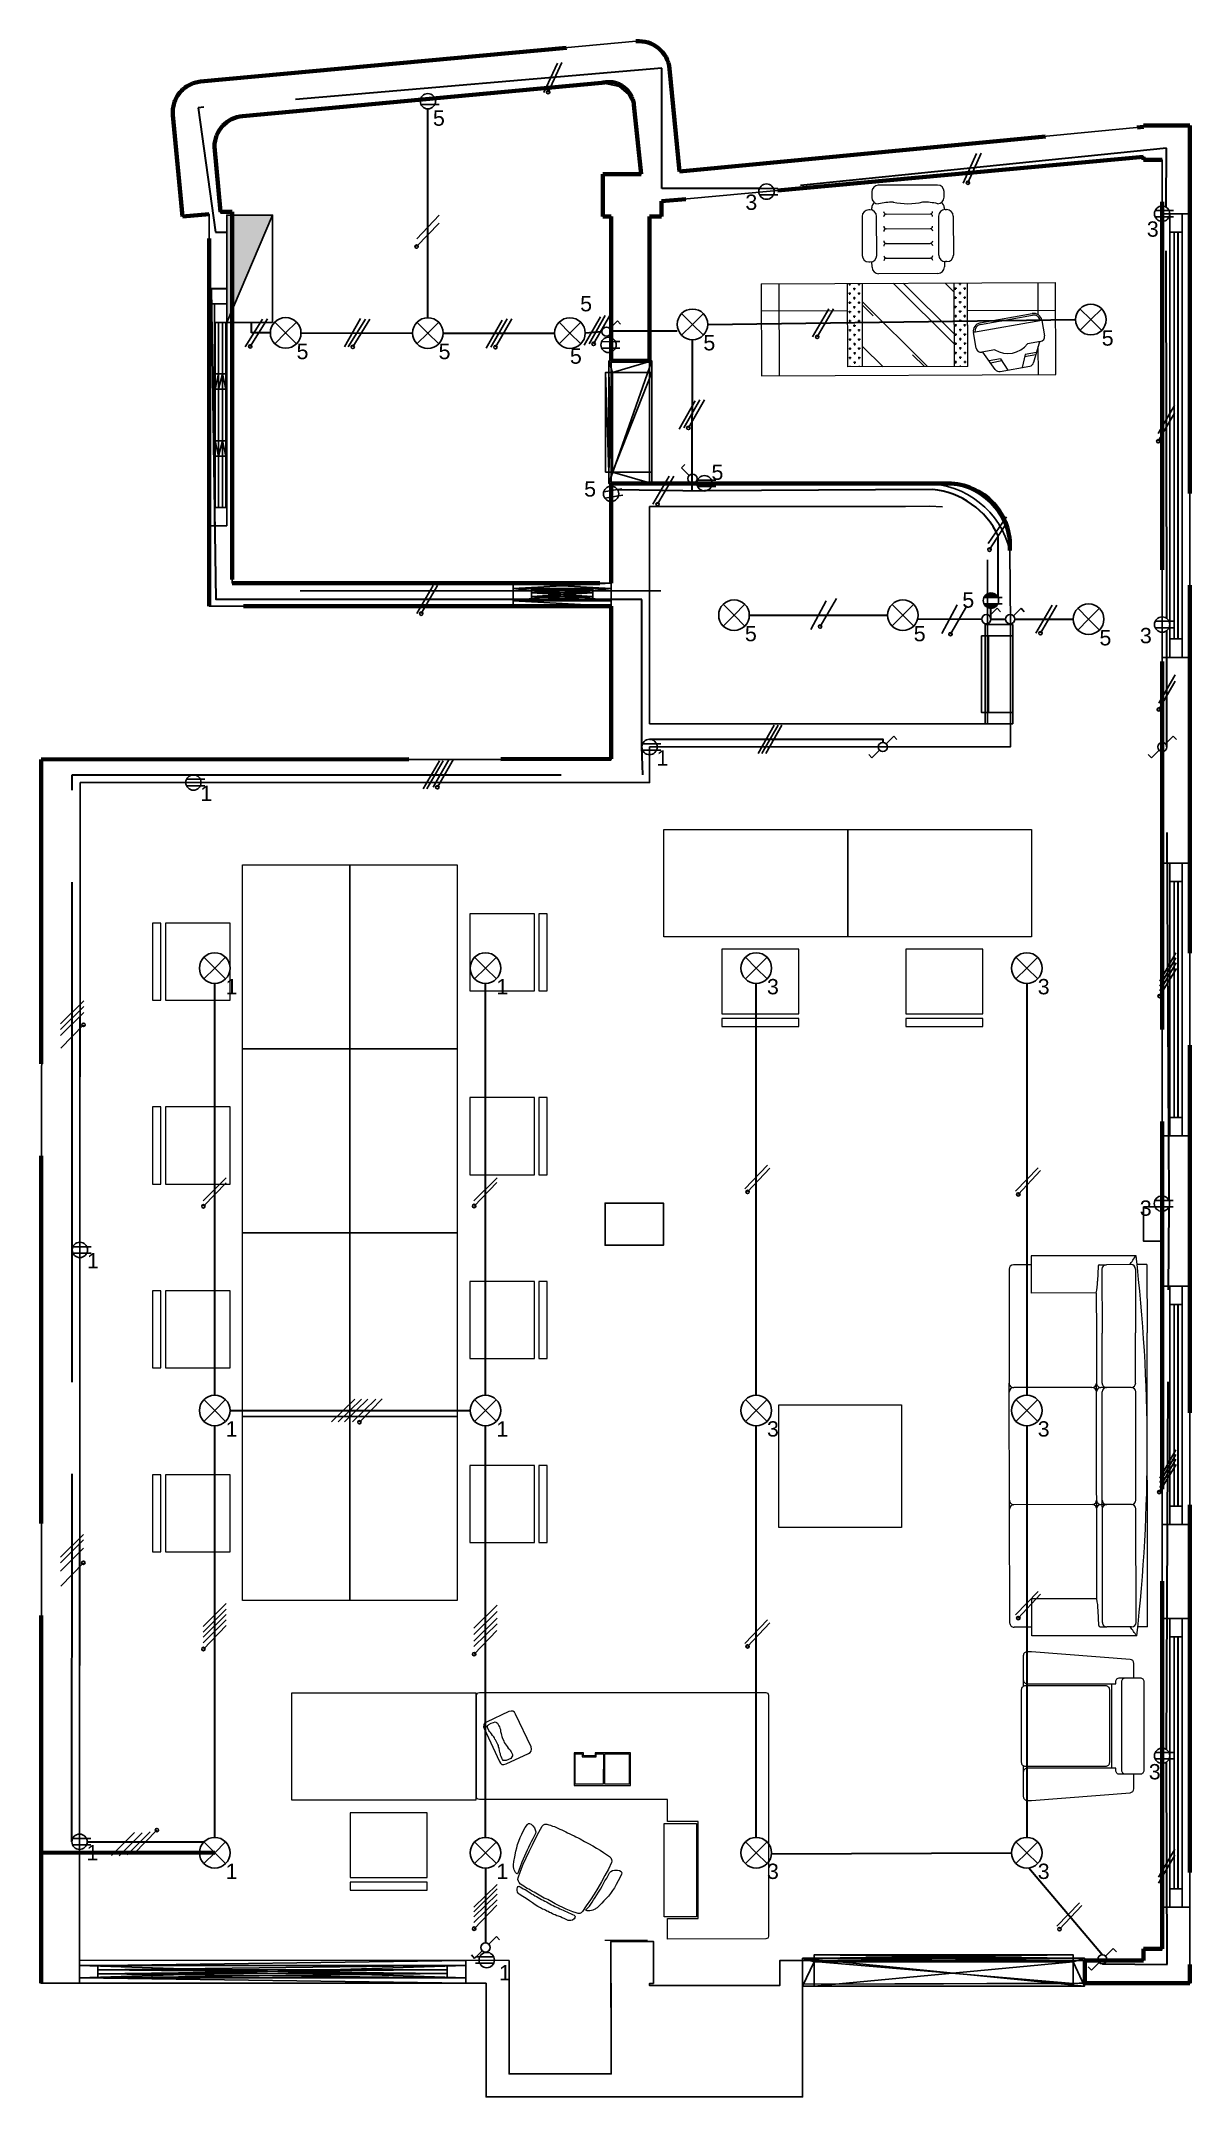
# Model space of a CAD drawing. Header units: metres. Extents: x 10.2 to 81, y 0 to 39.7.
# Drawn here: x 20 to 27.5, y 0 to 13.42 of the extents above; entities that cross this region are included whole.
import ezdxf

# ---------------------------------------------------------------- set-up
doc = ezdxf.new("R2010")
doc.units = ezdxf.units.M
doc.header["$LTSCALE"] = 0.2
doc.linetypes.add('ACAD_ISO02W100', pattern=[15, 12, -3])
for name, color, linetype in [('Canaletas', 4, 'Continuous'), ('EDIFICIO', 7, 'Continuous'), ('Fases', 7, 'Continuous'), ('Indicacion-Tabla', 7, 'Continuous'), ('Luminaria', 7, 'Continuous'), ('Medidas', 1, 'Continuous'), ('Puntos', 7, 'Continuous'), ('Tomacorrientes', 7, 'Continuous'), ('www.dwgautocad.com', 7, 'Continuous')]:
    doc.layers.add(name, color=color, linetype=linetype)
for name, color, linetype, true_color in [('DLX_APERT', 7, 'Continuous', 0x969696), ('DLX_CONT', 7, 'Continuous', 0x969696), ('DLX_ROOF', 7, 'Continuous', 0x7f7f7f)]:
    doc.layers.add(name, color=color, linetype=linetype, true_color=true_color)
for name, color, linetype, lineweight in [('L-Suelo', 7, 'ACAD_ISO02W100', 30), ('L-Techo', 7, 'Continuous', 30), ('Muebles', 9, 'Continuous', 5)]:
    doc.layers.add(name, color=color, linetype=linetype, lineweight=lineweight)
doc.layers.get('0').off()
doc.styles.get("Standard").update_dxf_attribs({"font": 'arial.ttf'})

msp = doc.modelspace()

# ---------------------------------------------------------------- texts
at = {"layer": 'Indicacion-Tabla', "char_height": 0.1, "attachment_point": 1}
for s, insert, width in [('5', (22.557, 12.963), 0.1), ('3', (24.596, 12.414), 0.1), ('3', (27.216, 12.239, -0.019), 0.1), ('5', (23.518, 11.752), 0.1), ('5', (21.667, 11.44), 0.1), ('5', (22.594, 11.44), 0.1), ('5', (23.451, 11.41), 0.1), ('5', (24.322, 11.497, 2.8), 0.1), ('5', (26.922, 11.528, 2.8), 0.1), ('5', (24.375, 10.652), 0.1), ('5', (23.544, 10.543), 0.1), ('5', (26.012, 9.818), 0.1), ('5', (24.593, 9.599), 0.1), ('5', (25.695, 9.599), 0.1), ('5', (26.907, 9.572), 0.1), ('3', (27.171, 9.586), 0.1), ('1', (24.016, 8.788), 0.17404), ('1', (21.039, 8.556), 0.17404), ('1', (21.204, 7.295, 2.6), 0.17404), ('1', (22.971, 7.295, 2.6), 0.17404), ('3', (24.737, 7.295, 2.6), 0.17404), ('3', (26.504, 7.295, 2.6), 0.17404), ('3', (27.17, 5.85), 0.1), ('1', (20.299, 5.506), 0.17404), ('1', (21.204, 4.409, 2.6), 0.17404), ('1', (22.971, 4.409, 2.6), 0.17404), ('3', (24.737, 4.409, 2.6), 0.17404), ('3', (26.504, 4.409, 2.6), 0.17404), ('3', (27.229, 2.172), 0.17404), ('1', (20.296, 1.644), 0.17404), ('1', (21.204, 1.522, 2.6), 0.17404), ('1', (22.971, 1.522, 2.6), 0.17404), ('3', (24.737, 1.522, 2.6), 0.17404), ('3', (26.504, 1.522, 2.6), 0.17404), ('1', (22.988, 0.86, 2.6), 0.17404)]:
    msp.add_mtext(s, dxfattribs=dict(at, insert=insert, width=width))

# ---------------------------------------------------------------- blocks, each defined once
blk = doc.blocks.new('Lampara')
at = {"layer": 'Luminaria'}
for q in [(-0.071, 0.071), (-0.071, -0.071), (0.071, 0.071), (0.071, -0.071)]:
    blk.add_line((0, 0), q, dxfattribs=at)
blk.add_circle((0, 0), 0.1, dxfattribs=at)
blk = doc.blocks.new('Interruptor')
at = {"layer": 'Luminaria'}
for q in [(0.021, 0.021), (0.092, 0.049)]:
    blk.add_line((0.071, 0.071), q, dxfattribs=at)
blk.add_circle((0, 0), 0.03, dxfattribs=at)
blk = doc.blocks.new('Tomacorriente')
at = {"layer": 'Tomacorrientes'}
for p, q in [((0.045, 0.021), (-0.045, 0.021)), ((0.045, 0.021), (0.074, 0.021)), ((-0.045, -0.021), (0.045, -0.021)), ((0.045, -0.021), (0.074, -0.021))]:
    blk.add_line(p, q, dxfattribs=at)
blk.add_circle((0, 0), 0.05, dxfattribs=at)
blk = doc.blocks.new('Tablero')
at = {"layer": 'Tomacorrientes', "linetype": 'ACAD_ISO02W100', "lineweight": 100}
h = blk.add_hatch(dxfattribs=at)
h.set_pattern_fill('ANGLE', color=256)
h.set_pattern_definition([(0, (0, 0), (0, 6.985), [5.08, -1.905]), (90, (0, 0), (-6.985, 4e-16), [5.08, -1.905])])
h.paths.add_polyline_path([(6.093, 4.847), (5.793, 4.847), (5.793, 4.147)])
at = {"layer": 'Tomacorrientes'}
h = blk.add_hatch(color=256, dxfattribs=at)
h.dxf.hatch_style = 1
h.paths.add_polyline_path([(6.093, 4.847), (5.793, 4.847), (5.793, 4.147)])
blk.add_line((5.793, 4.147), (6.093, 4.847), dxfattribs=at)
blk.add_lwpolyline([(6.093, 4.147), (5.793, 4.147), (5.793, 4.847), (6.093, 4.847)], close=True, dxfattribs=at)
blk = doc.blocks.new('871_0_0')
mesh = blk.add_polyface()
corners = [(-1.14, 0.013, 0.88), (1.14, -0.013, 0.88), (1.14, 0.013, 0.88), (1.14, -0.013, 0.88), (-1.14, 0.013, 0.88), (-1.14, -0.013, 0.88), (-1.14, 0.013, -0.88), (-1.14, -0.013, 0.88), (-1.14, 0.013, 0.88), (-1.14, -0.013, 0.88), (-1.14, 0.013, -0.88), (-1.14, -0.013, -0.88), (1.14, 0.013, 0.88), (1.14, -0.013, -0.88), (1.14, 0.013, -0.88), (1.14, -0.013, -0.88), (1.14, 0.013, 0.88), (1.14, -0.013, 0.88), (1.14, 0.013, -0.88), (-1.14, -0.013, -0.88), (-1.14, 0.013, -0.88), (-1.14, -0.013, -0.88), (1.14, 0.013, -0.88), (1.14, -0.013, -0.88)]
mesh.append_faces([[corners[k] for k in face] for face in [(0, 1, 2), (3, 4, 5), (6, 7, 8), (9, 10, 11), (12, 13, 14), (15, 16, 17), (18, 19, 20), (21, 22, 23)]])
blk = doc.blocks.new('871_0_1')
mesh = blk.add_polyface()
corners = [(-1.26, 0.04, 1), (1.26, -0.04, 1), (1.26, 0.04, 1), (1.26, -0.04, 1), (-1.26, 0.04, 1), (-1.26, -0.04, 1), (1.26, 0.04, 1), (1.26, -0.04, -1), (1.26, 0.04, -1), (1.26, -0.04, -1), (1.26, 0.04, 1), (1.26, -0.04, 1), (1.26, 0.04, -1), (-1.26, -0.04, -1), (-1.26, 0.04, -1), (-1.26, -0.04, -1), (1.26, 0.04, -1), (1.26, -0.04, -1), (-1.26, 0.04, -1), (-1.26, -0.04, 1), (-1.26, 0.04, 1), (-1.26, -0.04, 1), (-1.26, 0.04, -1), (-1.26, -0.04, -1), (1.26, -0.04, -1), (-1.14, -0.04, -0.88), (-1.26, -0.04, -1), (-1.26, -0.04, -1), (-1.14, -0.04, 0.88), (-1.26, -0.04, 1), (-1.26, -0.04, -1), (-1.14, -0.04, -0.88), (-1.14, -0.04, 0.88), (1.26, -0.04, -1), (1.14, -0.04, -0.88), (-1.14, -0.04, -0.88), (1.26, -0.04, 1), (1.14, -0.04, -0.88), (1.26, -0.04, -1), (1.26, -0.04, 1), (1.14, -0.04, 0.88), (1.14, -0.04, -0.88), (-1.26, -0.04, 1), (1.14, -0.04, 0.88), (1.26, -0.04, 1), (1.14, -0.04, 0.88), (-1.26, -0.04, 1), (-1.14, -0.04, 0.88), (1.26, 0.04, 1), (-1.14, 0.04, 0.88), (-1.26, 0.04, 1), (-1.26, 0.04, 1), (-1.14, 0.04, -0.88), (-1.26, 0.04, -1), (-1.26, 0.04, 1), (-1.14, 0.04, 0.88), (-1.14, 0.04, -0.88), (1.26, 0.04, 1), (1.14, 0.04, 0.88), (-1.14, 0.04, 0.88), (1.26, 0.04, -1), (1.14, 0.04, 0.88), (1.26, 0.04, 1), (1.26, 0.04, -1), (1.14, 0.04, -0.88), (1.14, 0.04, 0.88), (-1.26, 0.04, -1), (1.14, 0.04, -0.88), (1.26, 0.04, -1), (1.14, 0.04, -0.88), (-1.26, 0.04, -1), (-1.14, 0.04, -0.88), (1.14, -0.013, 0.88), (-1.14, -0.04, 0.88), (-1.14, -0.013, 0.88), (-1.14, -0.04, 0.88), (1.14, -0.013, 0.88), (1.14, -0.04, 0.88), (1.14, -0.04, 0.88), (1.14, -0.013, -0.88), (1.14, -0.04, -0.88), (1.14, -0.013, -0.88), (1.14, -0.04, 0.88), (1.14, -0.013, 0.88), (-1.14, -0.04, -0.88), (-1.14, -0.013, 0.88), (-1.14, -0.04, 0.88), (-1.14, -0.013, 0.88), (-1.14, -0.04, -0.88), (-1.14, -0.013, -0.88), (1.14, -0.04, -0.88), (-1.14, -0.013, -0.88), (-1.14, -0.04, -0.88), (-1.14, -0.013, -0.88), (1.14, -0.04, -0.88), (1.14, -0.013, -0.88), (-1.14, 0.013, 0.88), (1.14, 0.04, 0.88), (1.14, 0.013, 0.88), (1.14, 0.04, 0.88), (-1.14, 0.013, 0.88), (-1.14, 0.04, 0.88), (-1.14, -0.013, 0.88), (1.14, 0.013, 0.88), (1.14, -0.013, 0.88), (1.14, 0.013, 0.88), (-1.14, -0.013, 0.88), (-1.14, 0.013, 0.88), (1.14, 0.04, -0.88), (1.14, 0.013, 0.88), (1.14, 0.04, 0.88), (1.14, 0.013, 0.88), (1.14, 0.04, -0.88), (1.14, 0.013, -0.88), (1.14, 0.013, -0.88), (1.14, -0.013, 0.88), (1.14, 0.013, 0.88), (1.14, -0.013, 0.88), (1.14, 0.013, -0.88), (1.14, -0.013, -0.88), (1.14, 0.04, -0.88), (-1.14, 0.013, -0.88), (1.14, 0.013, -0.88), (-1.14, 0.013, -0.88), (1.14, 0.04, -0.88), (-1.14, 0.04, -0.88), (1.14, -0.013, -0.88), (-1.14, 0.013, -0.88), (-1.14, -0.013, -0.88), (-1.14, 0.013, -0.88), (1.14, -0.013, -0.88), (1.14, 0.013, -0.88), (-1.14, 0.04, 0.88), (-1.14, 0.013, -0.88), (-1.14, 0.04, -0.88), (-1.14, 0.013, -0.88), (-1.14, 0.04, 0.88), (-1.14, 0.013, 0.88), (-1.14, -0.013, -0.88), (-1.14, 0.013, 0.88), (-1.14, -0.013, 0.88), (-1.14, 0.013, 0.88), (-1.14, -0.013, -0.88), (-1.14, 0.013, -0.88)]
mesh.append_faces([[corners[k] for k in face] for face in [(0, 1, 2), (3, 4, 5), (6, 7, 8), (9, 10, 11), (12, 13, 14), (15, 16, 17), (18, 19, 20), (21, 22, 23), (24, 25, 26), (27, 28, 29), (30, 31, 32), (33, 34, 35), (36, 37, 38), (39, 40, 41), (42, 43, 44), (45, 46, 47), (48, 49, 50), (51, 52, 53), (54, 55, 56), (57, 58, 59), (60, 61, 62), (63, 64, 65), (66, 67, 68), (69, 70, 71), (72, 73, 74), (75, 76, 77), (78, 79, 80), (81, 82, 83), (84, 85, 86), (87, 88, 89), (90, 91, 92), (93, 94, 95), (96, 97, 98), (99, 100, 101), (102, 103, 104), (105, 106, 107), (108, 109, 110), (111, 112, 113), (114, 115, 116), (117, 118, 119), (120, 121, 122), (123, 124, 125), (126, 127, 128), (129, 130, 131), (132, 133, 134), (135, 136, 137), (138, 139, 140), (141, 142, 143)]])
blk = doc.blocks.new('871_0_2')
mesh = blk.add_polyface()
corners = [(-1.14, -0.013, -0.88), (1.14, -0.013, 0.88), (-1.14, -0.013, 0.88), (1.14, -0.013, 0.88), (-1.14, -0.013, -0.88), (1.14, -0.013, -0.88), (1.14, 0.013, -0.88), (-1.14, 0.013, 0.88), (1.14, 0.013, 0.88), (-1.14, 0.013, 0.88), (1.14, 0.013, -0.88), (-1.14, 0.013, -0.88)]
mesh.append_faces([[corners[k] for k in face] for face in [(0, 1, 2), (3, 4, 5), (6, 7, 8), (9, 10, 11)]])
blk = doc.blocks.new('881_0_2')
mesh = blk.add_polyface()
corners = [(0.823, -0.013, 0.88), (-0.823, -0.013, -0.88), (0.823, -0.013, -0.88), (-0.823, -0.013, -0.88), (0.823, -0.013, 0.88), (-0.823, -0.013, 0.88), (-0.823, 0.013, -0.88), (0.823, 0.013, 0.88), (0.823, 0.013, -0.88), (0.823, 0.013, 0.88), (-0.823, 0.013, -0.88), (-0.823, 0.013, 0.88)]
mesh.append_faces([[corners[k] for k in face] for face in [(0, 1, 2), (3, 4, 5), (6, 7, 8), (9, 10, 11)]])
blk = doc.blocks.new('895_0_2')
mesh = blk.add_polyface()
corners = [(0.658, -0.013, 0.88), (-0.658, -0.013, -0.88), (0.658, -0.013, -0.88), (-0.658, -0.013, -0.88), (0.658, -0.013, 0.88), (-0.658, -0.013, 0.88), (0.658, 0.013, -0.88), (-0.658, 0.013, 0.88), (0.658, 0.013, 0.88), (-0.658, 0.013, 0.88), (0.658, 0.013, -0.88), (-0.658, 0.013, -0.88)]
mesh.append_faces([[corners[k] for k in face] for face in [(0, 1, 2), (3, 4, 5), (6, 7, 8), (9, 10, 11)]])
blk = doc.blocks.new('910_0_2')
mesh = blk.add_polyface()
corners = [(0.77, -0.013, 0.88), (-0.77, -0.013, -0.88), (0.77, -0.013, -0.88), (-0.77, -0.013, -0.88), (0.77, -0.013, 0.88), (-0.77, -0.013, 0.88), (0.77, 0.013, -0.88), (-0.77, 0.013, 0.88), (0.77, 0.013, 0.88), (-0.77, 0.013, 0.88), (0.77, 0.013, -0.88), (-0.77, 0.013, -0.88)]
mesh.append_faces([[corners[k] for k in face] for face in [(0, 1, 2), (3, 4, 5), (6, 7, 8), (9, 10, 11)]])
blk = doc.blocks.new('920_0_2')
mesh = blk.add_polyface()
corners = [(-1.327, -0.013, 0.88), (1.327, -0.013, -0.88), (1.327, -0.013, 0.88), (1.327, -0.013, -0.88), (-1.327, -0.013, 0.88), (-1.327, -0.013, -0.88), (-1.327, 0.013, -0.88), (1.327, 0.013, 0.88), (1.327, 0.013, -0.88), (1.327, 0.013, 0.88), (-1.327, 0.013, -0.88), (-1.327, 0.013, 0.88)]
mesh.append_faces([[corners[k] for k in face] for face in [(0, 1, 2), (3, 4, 5), (6, 7, 8), (9, 10, 11)]])
blk = doc.blocks.new('933_0_0')
mesh = blk.add_polyface()
corners = [(-0.604, -0.013, 0.2), (-0.604, 0.013, 0.3), (-0.604, -0.013, 0.3), (-0.604, 0.035, 0.3), (-0.604, 0.013, 0.2), (-0.604, 0.035, 0.2), (-0.604, 0.013, 0.3), (-0.604, 0.013, 0.2), (-0.604, 0.035, 0.3), (-0.604, -0.035, 0.2), (-0.604, -0.013, 0.3), (-0.604, -0.035, 0.3), (-0.604, -0.013, 0.2), (-0.604, -0.013, 0.3), (-0.604, -0.035, 0.2), (-0.604, 0.013, 0.3), (-0.604, -0.013, 0.2), (-0.604, 0.013, 0.2), (-0.269, 0.013, -0.63), (-0.169, -0.013, -0.63), (-0.169, 0.013, -0.63), (-0.269, 0.013, -0.63), (-0.169, 0.035, -0.63), (-0.269, 0.035, -0.63), (-0.269, 0.013, -0.63), (-0.169, 0.013, -0.63), (-0.169, 0.035, -0.63), (-0.269, -0.013, -0.63), (-0.169, -0.013, -0.63), (-0.269, 0.013, -0.63), (-0.269, -0.035, -0.63), (-0.169, -0.013, -0.63), (-0.269, -0.013, -0.63), (-0.169, -0.013, -0.63), (-0.269, -0.035, -0.63), (-0.169, -0.035, -0.63)]
mesh.append_faces([[corners[k] for k in face] for face in [(0, 1, 2), (3, 4, 5), (6, 7, 8), (9, 10, 11), (12, 13, 14), (15, 16, 17), (18, 19, 20), (21, 22, 23), (24, 25, 26), (27, 28, 29), (30, 31, 32), (33, 34, 35)]])
blk = doc.blocks.new('933_0_1')
mesh = blk.add_polyface()
corners = [(0.604, 0.013, 0.2), (0.604, -0.013, 0.3), (0.604, 0.013, 0.3), (0.604, -0.035, 0.3), (0.604, -0.013, 0.2), (0.604, -0.035, 0.2), (0.604, -0.013, 0.3), (0.604, -0.013, 0.2), (0.604, -0.035, 0.3), (0.604, 0.035, 0.2), (0.604, 0.013, 0.3), (0.604, 0.035, 0.3), (0.604, 0.013, 0.2), (0.604, 0.013, 0.3), (0.604, 0.035, 0.2), (0.604, -0.013, 0.3), (0.604, 0.013, 0.2), (0.604, -0.013, 0.2)]
mesh.append_faces([[corners[k] for k in face] for face in [(0, 1, 2), (3, 4, 5), (6, 7, 8), (9, 10, 11), (12, 13, 14), (15, 16, 17)]])
blk = doc.blocks.new('933_0_2')
mesh = blk.add_polyface()
corners = [(0.269, -0.013, -0.63), (0.169, 0.013, -0.63), (0.169, -0.013, -0.63), (0.169, 0.035, -0.63), (0.269, 0.013, -0.63), (0.269, 0.035, -0.63), (0.169, 0.013, -0.63), (0.269, 0.013, -0.63), (0.169, 0.035, -0.63), (0.269, -0.013, -0.63), (0.169, -0.035, -0.63), (0.269, -0.035, -0.63), (0.269, -0.013, -0.63), (0.169, -0.013, -0.63), (0.169, -0.035, -0.63), (0.169, 0.013, -0.63), (0.269, -0.013, -0.63), (0.269, 0.013, -0.63)]
mesh.append_faces([[corners[k] for k in face] for face in [(0, 1, 2), (3, 4, 5), (6, 7, 8), (9, 10, 11), (12, 13, 14), (15, 16, 17)]])
blk = doc.blocks.new('933_0_4')
mesh = blk.add_polyface()
corners = [(-0.604, -0.013, -0.63), (-0.269, -0.013, 0.2), (-0.604, -0.013, 0.2), (-0.269, -0.013, 0.2), (-0.604, -0.013, -0.63), (-0.269, -0.013, -0.63), (-0.269, 0.013, -0.63), (-0.604, 0.013, 0.2), (-0.269, 0.013, 0.2), (-0.604, 0.013, 0.2), (-0.269, 0.013, -0.63), (-0.604, 0.013, -0.63), (0.604, -0.013, 0.63), (-0.604, -0.013, 0.3), (0.604, -0.013, 0.3), (-0.604, -0.013, 0.3), (0.604, -0.013, 0.63), (-0.604, -0.013, 0.63), (-0.604, 0.013, 0.3), (0.604, 0.013, 0.63), (0.604, 0.013, 0.3), (0.604, 0.013, 0.63), (-0.604, 0.013, 0.3), (-0.604, 0.013, 0.63), (0.169, -0.013, 0.2), (-0.169, -0.013, -0.63), (0.169, -0.013, -0.63), (-0.169, -0.013, -0.63), (0.169, -0.013, 0.2), (-0.169, -0.013, 0.2), (-0.169, 0.013, 0.2), (0.169, 0.013, -0.63), (-0.169, 0.013, -0.63), (0.169, 0.013, -0.63), (-0.169, 0.013, 0.2), (0.169, 0.013, 0.2), (0.269, -0.013, 0.2), (0.604, -0.013, -0.63), (0.604, -0.013, 0.2), (0.604, -0.013, -0.63), (0.269, -0.013, 0.2), (0.269, -0.013, -0.63), (0.269, 0.013, -0.63), (0.604, 0.013, 0.2), (0.604, 0.013, -0.63), (0.604, 0.013, 0.2), (0.269, 0.013, -0.63), (0.269, 0.013, 0.2)]
mesh.append_faces([[corners[k] for k in face] for face in [(0, 1, 2), (3, 4, 5), (6, 7, 8), (9, 10, 11), (12, 13, 14), (15, 16, 17), (18, 19, 20), (21, 22, 23), (24, 25, 26), (27, 28, 29), (30, 31, 32), (33, 34, 35), (36, 37, 38), (39, 40, 41), (42, 43, 44), (45, 46, 47)]])
blk = doc.blocks.new('933_0_6')
mesh = blk.add_polyface()
corners = [(0.604, -0.035, 0.2), (0.604, -0.013, -0.63), (0.604, -0.04, -0.63), (0.604, -0.035, 0.3), (0.604, -0.013, 0.63), (0.604, -0.013, 0.3), (0.604, -0.035, 0.3), (0.604, -0.04, 0.63), (0.604, -0.013, 0.63), (0.604, -0.035, 0.3), (0.604, -0.04, -0.63), (0.604, -0.04, 0.63), (0.604, -0.035, 0.2), (0.604, -0.04, -0.63), (0.604, -0.035, 0.3), (0.604, -0.013, -0.63), (0.604, -0.035, 0.2), (0.604, -0.013, 0.2)]
mesh.append_faces([[corners[k] for k in face] for face in [(0, 1, 2), (3, 4, 5), (6, 7, 8), (9, 10, 11), (12, 13, 14), (15, 16, 17)]])
blk = doc.blocks.new('943_0_0')
mesh = blk.add_polyface()
corners = [(0.2, -0.013, 0.3), (0.2, 0.013, 0.2), (0.2, -0.013, 0.2), (0.2, 0.035, 0.2), (0.2, 0.013, 0.3), (0.2, 0.035, 0.3), (0.2, 0.013, 0.2), (0.2, 0.013, 0.3), (0.2, 0.035, 0.2), (0.2, -0.035, 0.3), (0.2, -0.013, 0.2), (0.2, -0.035, 0.2), (0.2, -0.013, 0.3), (0.2, -0.013, 0.2), (0.2, -0.035, 0.3), (0.2, 0.013, 0.2), (0.2, -0.013, 0.3), (0.2, 0.013, 0.3)]
mesh.append_faces([[corners[k] for k in face] for face in [(0, 1, 2), (3, 4, 5), (6, 7, 8), (9, 10, 11), (12, 13, 14), (15, 16, 17)]])
blk = doc.blocks.new('943_0_1')
mesh = blk.add_polyface()
corners = [(-0.2, -0.013, 0.2), (-0.2, 0.013, 0.3), (-0.2, -0.013, 0.3), (-0.2, 0.035, 0.3), (-0.2, 0.013, 0.2), (-0.2, 0.035, 0.2), (-0.2, 0.013, 0.3), (-0.2, 0.013, 0.2), (-0.2, 0.035, 0.3), (-0.2, -0.035, 0.2), (-0.2, -0.013, 0.3), (-0.2, -0.035, 0.3), (-0.2, -0.013, 0.2), (-0.2, -0.013, 0.3), (-0.2, -0.035, 0.2), (-0.2, 0.013, 0.3), (-0.2, -0.013, 0.2), (-0.2, 0.013, 0.2)]
mesh.append_faces([[corners[k] for k in face] for face in [(0, 1, 2), (3, 4, 5), (6, 7, 8), (9, 10, 11), (12, 13, 14), (15, 16, 17)]])
blk = doc.blocks.new('943_0_2')
mesh = blk.add_polyface()
corners = [(0.2, 0.013, 0.2), (0.2, -0.013, 0.3), (0.2, -0.013, 0.2), (0.2, 0.013, 0.3), (0.2, 0.035, 0.2), (0.2, 0.035, 0.3), (0.2, 0.013, 0.3), (0.2, 0.013, 0.2), (0.2, 0.035, 0.2), (0.2, -0.035, 0.2), (0.2, -0.013, 0.3), (0.2, -0.035, 0.3), (0.2, -0.013, 0.2), (0.2, -0.013, 0.3), (0.2, -0.035, 0.2), (0.2, -0.013, 0.3), (0.2, 0.013, 0.2), (0.2, 0.013, 0.3), (-0.2, -0.013, 0.2), (-0.2, 0.013, 0.3), (-0.2, 0.013, 0.2), (-0.2, -0.013, 0.3), (-0.2, -0.035, 0.2), (-0.2, -0.035, 0.3), (-0.2, -0.013, 0.3), (-0.2, -0.013, 0.2), (-0.2, -0.035, 0.2), (-0.2, 0.035, 0.2), (-0.2, 0.013, 0.3), (-0.2, 0.035, 0.3), (-0.2, 0.013, 0.2), (-0.2, 0.013, 0.3), (-0.2, 0.035, 0.2), (-0.2, 0.013, 0.3), (-0.2, -0.013, 0.2), (-0.2, -0.013, 0.3), (-0.2, 0.013, 0.2), (0.2, -0.013, 0.2), (0.2, 0.013, 0.2), (0.2, -0.013, 0.2), (-0.2, 0.013, 0.2), (-0.2, -0.013, 0.2), (0.2, 0.013, 0.2), (0.2, -0.013, -0.63), (0.2, 0.013, -0.63), (0.2, -0.013, -0.63), (0.2, 0.013, 0.2), (0.2, -0.013, 0.2), (-0.2, -0.013, 0.2), (-0.2, 0.013, -0.63), (-0.2, -0.013, -0.63), (-0.2, 0.013, -0.63), (-0.2, -0.013, 0.2), (-0.2, 0.013, 0.2), (0.2, 0.013, -0.63), (-0.2, -0.013, -0.63), (-0.2, 0.013, -0.63), (-0.2, -0.013, -0.63), (0.2, 0.013, -0.63), (0.2, -0.013, -0.63), (0.2, 0.013, 0.3), (-0.2, -0.013, 0.3), (-0.2, 0.013, 0.3), (-0.2, -0.013, 0.3), (0.2, 0.013, 0.3), (0.2, -0.013, 0.3), (0.2, -0.013, 0.3), (0.2, 0.013, 0.63), (0.2, -0.013, 0.63), (0.2, 0.013, 0.63), (0.2, -0.013, 0.3), (0.2, 0.013, 0.3), (0.2, 0.013, 0.63), (-0.2, -0.013, 0.63), (0.2, -0.013, 0.63), (-0.2, -0.013, 0.63), (0.2, 0.013, 0.63), (-0.2, 0.013, 0.63), (-0.2, 0.013, 0.3), (-0.2, -0.013, 0.63), (-0.2, 0.013, 0.63), (-0.2, -0.013, 0.63), (-0.2, 0.013, 0.3), (-0.2, -0.013, 0.3)]
mesh.append_faces([[corners[k] for k in face] for face in [(0, 1, 2), (3, 4, 5), (6, 7, 8), (9, 10, 11), (12, 13, 14), (15, 16, 17), (18, 19, 20), (21, 22, 23), (24, 25, 26), (27, 28, 29), (30, 31, 32), (33, 34, 35), (36, 37, 38), (39, 40, 41), (42, 43, 44), (45, 46, 47), (48, 49, 50), (51, 52, 53), (54, 55, 56), (57, 58, 59), (60, 61, 62), (63, 64, 65), (66, 67, 68), (69, 70, 71), (72, 73, 74), (75, 76, 77), (78, 79, 80), (81, 82, 83)]])
blk = doc.blocks.new('943_0_3')
mesh = blk.add_polyface()
corners = [(-0.2, -0.013, 0.2), (0.2, -0.013, -0.63), (0.2, -0.013, 0.2), (0.2, -0.013, -0.63), (-0.2, -0.013, 0.2), (-0.2, -0.013, -0.63), (-0.2, 0.013, -0.63), (0.2, 0.013, 0.2), (0.2, 0.013, -0.63), (0.2, 0.013, 0.2), (-0.2, 0.013, -0.63), (-0.2, 0.013, 0.2), (-0.2, -0.013, 0.63), (0.2, -0.013, 0.3), (0.2, -0.013, 0.63), (0.2, -0.013, 0.3), (-0.2, -0.013, 0.63), (-0.2, -0.013, 0.3), (-0.2, 0.013, 0.63), (0.2, 0.013, 0.3), (-0.2, 0.013, 0.3), (0.2, 0.013, 0.3), (-0.2, 0.013, 0.63), (0.2, 0.013, 0.63)]
mesh.append_faces([[corners[k] for k in face] for face in [(0, 1, 2), (3, 4, 5), (6, 7, 8), (9, 10, 11), (12, 13, 14), (15, 16, 17), (18, 19, 20), (21, 22, 23)]])
blk = doc.blocks.new('943_0_4')
mesh = blk.add_polyface()
corners = [(-0.32, 0.04, 0.75), (0.32, -0.04, 0.75), (0.32, 0.04, 0.75), (0.32, -0.04, 0.75), (-0.32, 0.04, 0.75), (-0.32, -0.04, 0.75), (0.32, 0.04, 0.75), (0.32, -0.04, -0.75), (0.32, 0.04, -0.75), (0.32, -0.04, -0.75), (0.32, 0.04, 0.75), (0.32, -0.04, 0.75), (0.32, 0.04, -0.75), (-0.32, -0.04, -0.75), (-0.32, 0.04, -0.75), (-0.32, -0.04, -0.75), (0.32, 0.04, -0.75), (0.32, -0.04, -0.75), (-0.32, 0.04, -0.75), (-0.32, -0.04, 0.75), (-0.32, 0.04, 0.75), (-0.32, -0.04, 0.75), (-0.32, 0.04, -0.75), (-0.32, -0.04, -0.75), (-0.32, -0.04, -0.75), (-0.2, -0.04, 0.63), (-0.32, -0.04, 0.75), (0.32, -0.04, -0.75), (-0.2, -0.04, -0.63), (-0.32, -0.04, -0.75), (0.32, -0.04, -0.75), (0.2, -0.04, -0.63), (-0.2, -0.04, -0.63), (0.32, -0.04, 0.75), (0.2, -0.04, -0.63), (0.32, -0.04, -0.75), (0.32, -0.04, 0.75), (0.2, -0.04, 0.63), (0.2, -0.04, -0.63), (-0.32, -0.04, 0.75), (0.2, -0.04, 0.63), (0.32, -0.04, 0.75), (-0.32, -0.04, 0.75), (-0.2, -0.04, 0.63), (0.2, -0.04, 0.63), (-0.2, -0.04, 0.63), (-0.32, -0.04, -0.75), (-0.2, -0.04, -0.63), (-0.32, 0.04, 0.75), (-0.2, 0.04, -0.63), (-0.32, 0.04, -0.75), (0.32, 0.04, 0.75), (-0.2, 0.04, 0.63), (-0.32, 0.04, 0.75), (0.32, 0.04, 0.75), (0.2, 0.04, 0.63), (-0.2, 0.04, 0.63), (0.32, 0.04, -0.75), (0.2, 0.04, 0.63), (0.32, 0.04, 0.75), (0.32, 0.04, -0.75), (0.2, 0.04, -0.63), (0.2, 0.04, 0.63), (-0.32, 0.04, -0.75), (0.2, 0.04, -0.63), (0.32, 0.04, -0.75), (-0.32, 0.04, -0.75), (-0.2, 0.04, -0.63), (0.2, 0.04, -0.63), (-0.2, 0.04, -0.63), (-0.32, 0.04, 0.75), (-0.2, 0.04, 0.63), (0.2, 0.013, 0.63), (-0.2, -0.013, 0.63), (-0.2, 0.013, 0.63), (-0.2, -0.013, 0.63), (0.2, 0.013, 0.63), (0.2, -0.013, 0.63), (0.2, -0.035, 0.2), (0.2, -0.013, -0.63), (0.2, -0.04, -0.63), (0.2, -0.035, 0.3), (0.2, -0.013, 0.63), (0.2, -0.013, 0.3), (0.2, -0.035, 0.3), (0.2, -0.04, 0.63), (0.2, -0.013, 0.63), (0.2, -0.035, 0.3), (0.2, -0.04, -0.63), (0.2, -0.04, 0.63), (0.2, -0.035, 0.2), (0.2, -0.04, -0.63), (0.2, -0.035, 0.3), (0.2, -0.013, -0.63), (0.2, -0.035, 0.2), (0.2, -0.013, 0.2), (-0.2, 0.04, -0.63), (-0.2, 0.035, 0.2), (-0.2, 0.013, -0.63), (-0.2, 0.013, -0.63), (-0.2, 0.035, 0.2), (-0.2, 0.013, 0.2), (-0.2, 0.04, 0.63), (-0.2, 0.035, 0.2), (-0.2, 0.04, -0.63), (-0.2, 0.04, 0.63), (-0.2, 0.035, 0.3), (-0.2, 0.035, 0.2), (-0.2, 0.013, 0.63), (-0.2, 0.035, 0.3), (-0.2, 0.04, 0.63), (-0.2, 0.035, 0.3), (-0.2, 0.013, 0.63), (-0.2, 0.013, 0.3), (0.2, 0.04, -0.63), (-0.2, 0.013, -0.63), (0.2, 0.013, -0.63), (-0.2, 0.013, -0.63), (0.2, 0.04, -0.63), (-0.2, 0.04, -0.63), (0.2, -0.04, -0.63), (-0.2, -0.013, -0.63), (-0.2, -0.04, -0.63), (-0.2, -0.013, -0.63), (0.2, -0.04, -0.63), (0.2, -0.013, -0.63), (-0.2, 0.013, -0.63), (0.2, -0.013, -0.63), (0.2, 0.013, -0.63), (0.2, -0.013, -0.63), (-0.2, 0.013, -0.63), (-0.2, -0.013, -0.63), (0.2, -0.013, 0.2), (0.2, 0.013, -0.63), (0.2, -0.013, -0.63), (0.2, 0.013, -0.63), (0.2, -0.013, 0.2), (0.2, 0.013, 0.2), (-0.2, 0.013, 0.2), (-0.2, -0.013, -0.63), (-0.2, 0.013, -0.63), (-0.2, -0.013, -0.63), (-0.2, 0.013, 0.2), (-0.2, -0.013, 0.2), (0.2, 0.013, 0.3), (0.2, -0.013, 0.63), (0.2, 0.013, 0.63), (0.2, -0.013, 0.63), (0.2, 0.013, 0.3), (0.2, -0.013, 0.3), (0.2, -0.04, 0.63), (-0.2, -0.013, 0.63), (0.2, -0.013, 0.63), (-0.2, -0.013, 0.63), (0.2, -0.04, 0.63), (-0.2, -0.04, 0.63), (0.2, 0.04, 0.63), (-0.2, 0.013, 0.63), (-0.2, 0.04, 0.63), (-0.2, 0.013, 0.63), (0.2, 0.04, 0.63), (0.2, 0.013, 0.63), (-0.2, -0.013, 0.3), (-0.2, 0.013, 0.63), (-0.2, -0.013, 0.63), (-0.2, 0.013, 0.63), (-0.2, -0.013, 0.3), (-0.2, 0.013, 0.3), (0.2, 0.013, -0.63), (0.2, 0.035, 0.2), (0.2, 0.04, -0.63), (0.2, 0.013, 0.63), (0.2, 0.035, 0.3), (0.2, 0.013, 0.3), (0.2, 0.04, 0.63), (0.2, 0.035, 0.3), (0.2, 0.013, 0.63), (0.2, 0.04, -0.63), (0.2, 0.035, 0.3), (0.2, 0.04, 0.63), (0.2, 0.04, -0.63), (0.2, 0.035, 0.2), (0.2, 0.035, 0.3), (0.2, 0.035, 0.2), (0.2, 0.013, -0.63), (0.2, 0.013, 0.2)]
mesh.append_faces([[corners[k] for k in face] for face in [(0, 1, 2), (3, 4, 5), (6, 7, 8), (9, 10, 11), (12, 13, 14), (15, 16, 17), (18, 19, 20), (21, 22, 23), (24, 25, 26), (27, 28, 29), (30, 31, 32), (33, 34, 35), (36, 37, 38), (39, 40, 41), (42, 43, 44), (45, 46, 47), (48, 49, 50), (51, 52, 53), (54, 55, 56), (57, 58, 59), (60, 61, 62), (63, 64, 65), (66, 67, 68), (69, 70, 71), (72, 73, 74), (75, 76, 77), (78, 79, 80), (81, 82, 83), (84, 85, 86), (87, 88, 89), (90, 91, 92), (93, 94, 95), (96, 97, 98), (99, 100, 101), (102, 103, 104), (105, 106, 107), (108, 109, 110), (111, 112, 113), (114, 115, 116), (117, 118, 119), (120, 121, 122), (123, 124, 125), (126, 127, 128), (129, 130, 131), (132, 133, 134), (135, 136, 137), (138, 139, 140), (141, 142, 143), (144, 145, 146), (147, 148, 149), (150, 151, 152), (153, 154, 155), (156, 157, 158), (159, 160, 161), (162, 163, 164), (165, 166, 167), (168, 169, 170), (171, 172, 173), (174, 175, 176), (177, 178, 179), (180, 181, 182), (183, 184, 185)]])
blk = doc.blocks.new('943_0_5')
mesh = blk.add_polyface()
corners = [(-0.2, -0.013, -0.63), (-0.2, -0.035, 0.2), (-0.2, -0.04, -0.63), (-0.2, -0.013, 0.63), (-0.2, -0.035, 0.3), (-0.2, -0.013, 0.3), (-0.2, -0.04, 0.63), (-0.2, -0.035, 0.3), (-0.2, -0.013, 0.63), (-0.2, -0.04, -0.63), (-0.2, -0.035, 0.3), (-0.2, -0.04, 0.63), (-0.2, -0.04, -0.63), (-0.2, -0.035, 0.2), (-0.2, -0.035, 0.3), (-0.2, -0.035, 0.2), (-0.2, -0.013, -0.63), (-0.2, -0.013, 0.2)]
mesh.append_faces([[corners[k] for k in face] for face in [(0, 1, 2), (3, 4, 5), (6, 7, 8), (9, 10, 11), (12, 13, 14), (15, 16, 17)]])
blk = doc.blocks.new('943_0_6')
mesh = blk.add_polyface()
corners = [(-0.2, -0.035, 0.2), (0.2, -0.013, 0.2), (0.2, -0.035, 0.2), (0.2, -0.013, 0.2), (-0.2, -0.035, 0.2), (-0.2, -0.013, 0.2), (-0.2, -0.013, 0.2), (0.2, 0.013, 0.2), (0.2, -0.013, 0.2), (0.2, 0.013, 0.2), (-0.2, -0.013, 0.2), (-0.2, 0.013, 0.2), (-0.2, -0.035, 0.3), (0.2, -0.035, 0.2), (0.2, -0.035, 0.3), (0.2, -0.035, 0.2), (-0.2, -0.035, 0.3), (-0.2, -0.035, 0.2), (0.2, -0.035, 0.3), (-0.2, -0.013, 0.3), (-0.2, -0.035, 0.3), (-0.2, -0.013, 0.3), (0.2, -0.035, 0.3), (0.2, -0.013, 0.3), (-0.2, 0.013, 0.3), (0.2, -0.013, 0.3), (0.2, 0.013, 0.3), (0.2, -0.013, 0.3), (-0.2, 0.013, 0.3), (-0.2, -0.013, 0.3), (0.2, 0.013, 0.3), (-0.2, 0.035, 0.3), (-0.2, 0.013, 0.3), (-0.2, 0.035, 0.3), (0.2, 0.013, 0.3), (0.2, 0.035, 0.3), (0.2, 0.035, 0.3), (-0.2, 0.035, 0.2), (-0.2, 0.035, 0.3), (-0.2, 0.035, 0.2), (0.2, 0.035, 0.3), (0.2, 0.035, 0.2), (0.2, 0.035, 0.2), (-0.2, 0.013, 0.2), (-0.2, 0.035, 0.2), (-0.2, 0.013, 0.2), (0.2, 0.035, 0.2), (0.2, 0.013, 0.2)]
mesh.append_faces([[corners[k] for k in face] for face in [(0, 1, 2), (3, 4, 5), (6, 7, 8), (9, 10, 11), (12, 13, 14), (15, 16, 17), (18, 19, 20), (21, 22, 23), (24, 25, 26), (27, 28, 29), (30, 31, 32), (33, 34, 35), (36, 37, 38), (39, 40, 41), (42, 43, 44), (45, 46, 47)]])
blk = doc.blocks.new('953_0_0')
mesh = blk.add_polyface()
corners = [(-0.845, -0.091, 0.925), (0.845, -0.068, 0.925), (0.845, -0.091, 0.925), (0.845, -0.068, 0.925), (-0.845, -0.091, 0.925), (-0.845, -0.068, 0.925), (0.845, -0.091, 0.925), (0.845, -0.068, -1), (0.845, -0.091, -1), (0.845, -0.068, -1), (0.845, -0.091, 0.925), (0.845, -0.068, 0.925), (-0.845, -0.091, -1), (-0.845, -0.068, 0.925), (-0.845, -0.091, 0.925), (-0.845, -0.068, 0.925), (-0.845, -0.091, -1), (-0.845, -0.068, -1)]
mesh.append_faces([[corners[k] for k in face] for face in [(0, 1, 2), (3, 4, 5), (6, 7, 8), (9, 10, 11), (12, 13, 14), (15, 16, 17)]])
blk = doc.blocks.new('953_0_1')
mesh = blk.add_polyface()
corners = [(-0.845, -0.068, -1), (-0.845, -0.091, 0.925), (-0.845, -0.068, 0.925), (-0.845, -0.091, 0.925), (-0.845, -0.068, -1), (-0.845, -0.091, -1), (0.845, -0.091, 0.925), (-0.845, -0.068, 0.925), (-0.845, -0.091, 0.925), (-0.845, -0.068, 0.925), (0.845, -0.091, 0.925), (0.845, -0.068, 0.925), (0.845, -0.068, 0.925), (0.845, -0.091, -1), (0.845, -0.068, -1), (0.845, -0.091, -1), (0.845, -0.068, 0.925), (0.845, -0.091, 0.925)]
mesh.append_faces([[corners[k] for k in face] for face in [(0, 1, 2), (3, 4, 5), (6, 7, 8), (9, 10, 11), (12, 13, 14), (15, 16, 17)]])
blk = doc.blocks.new('953_0_2')
mesh = blk.add_polyface()
corners = [(-0.92, 0.091, 1), (0.92, -0.091, 1), (0.92, 0.091, 1), (0.92, -0.091, 1), (-0.92, 0.091, 1), (-0.92, -0.091, 1), (0.92, 0.091, 1), (0.92, -0.091, -1), (0.92, 0.091, -1), (0.92, -0.091, -1), (0.92, 0.091, 1), (0.92, -0.091, 1), (-0.92, 0.091, -1), (-0.92, -0.091, 1), (-0.92, 0.091, 1), (-0.92, -0.091, 1), (-0.92, 0.091, -1), (-0.92, -0.091, -1), (0.845, -0.068, -1), (0.92, 0.091, -1), (0.92, -0.091, -1), (0.845, -0.068, -1), (0.92, -0.091, -1), (0.845, -0.091, -1), (0.92, 0.091, -1), (0.845, -0.068, -1), (0.845, 0.091, -1), (-0.92, 0.091, -1), (-0.845, -0.068, -1), (-0.92, -0.091, -1), (-0.92, -0.091, -1), (-0.845, -0.068, -1), (-0.845, -0.091, -1), (-0.845, -0.068, -1), (-0.92, 0.091, -1), (-0.845, 0.091, -1), (-0.92, 0.091, 1), (-0.845, 0.091, 0.925), (-0.92, 0.091, -1), (-0.92, 0.091, -1), (-0.845, 0.091, 0.925), (-0.845, 0.091, -1), (0.92, 0.091, 1), (-0.845, 0.091, 0.925), (-0.92, 0.091, 1), (0.92, 0.091, 1), (0.845, 0.091, 0.925), (-0.845, 0.091, 0.925), (0.92, 0.091, -1), (0.845, 0.091, 0.925), (0.92, 0.091, 1), (0.845, 0.091, 0.925), (0.92, 0.091, -1), (0.845, 0.091, -1), (-0.845, -0.091, 0.925), (-0.92, -0.091, 1), (-0.92, -0.091, -1), (-0.845, -0.091, 0.925), (-0.92, -0.091, -1), (-0.845, -0.091, -1), (-0.845, -0.091, 0.925), (0.92, -0.091, 1), (-0.92, -0.091, 1), (0.845, -0.091, 0.925), (0.92, -0.091, 1), (-0.845, -0.091, 0.925), (0.845, -0.091, 0.925), (0.92, -0.091, -1), (0.92, -0.091, 1), (0.92, -0.091, -1), (0.845, -0.091, 0.925), (0.845, -0.091, -1), (0.845, 0.091, 0.925), (-0.845, -0.068, 0.925), (-0.845, 0.091, 0.925), (-0.845, -0.068, 0.925), (0.845, 0.091, 0.925), (0.845, -0.068, 0.925), (0.845, 0.091, -1), (0.845, -0.068, 0.925), (0.845, 0.091, 0.925), (0.845, -0.068, 0.925), (0.845, 0.091, -1), (0.845, -0.068, -1), (-0.845, 0.091, 0.925), (-0.845, -0.068, -1), (-0.845, 0.091, -1), (-0.845, -0.068, -1), (-0.845, 0.091, 0.925), (-0.845, -0.068, 0.925)]
mesh.append_faces([[corners[k] for k in face] for face in [(0, 1, 2), (3, 4, 5), (6, 7, 8), (9, 10, 11), (12, 13, 14), (15, 16, 17), (18, 19, 20), (21, 22, 23), (24, 25, 26), (27, 28, 29), (30, 31, 32), (33, 34, 35), (36, 37, 38), (39, 40, 41), (42, 43, 44), (45, 46, 47), (48, 49, 50), (51, 52, 53), (54, 55, 56), (57, 58, 59), (60, 61, 62), (63, 64, 65), (66, 67, 68), (69, 70, 71), (72, 73, 74), (75, 76, 77), (78, 79, 80), (81, 82, 83), (84, 85, 86), (87, 88, 89)]])
blk = doc.blocks.new('953_0_3')
mesh = blk.add_polyface()
corners = [(0.845, -0.113, 0.925), (-0.845, -0.091, 0.925), (-0.845, -0.113, 0.925), (-0.845, -0.091, 0.925), (0.845, -0.113, 0.925), (0.845, -0.091, 0.925), (-0.845, -0.113, 0.925), (-0.845, -0.091, -1), (-0.845, -0.113, -1), (-0.845, -0.091, -1), (-0.845, -0.113, 0.925), (-0.845, -0.091, 0.925)]
mesh.append_faces([[corners[k] for k in face] for face in [(0, 1, 2), (3, 4, 5), (6, 7, 8), (9, 10, 11)]])
blk = doc.blocks.new('953_0_4')
mesh = blk.add_polyface()
corners = [(0.845, -0.113, -1), (0.845, -0.091, 0.925), (0.845, -0.113, 0.925), (0.845, -0.091, 0.925), (0.845, -0.113, -1), (0.845, -0.091, -1), (-0.845, -0.091, -1), (0.845, -0.091, -1), (-0.845, -0.113, -1), (-0.845, -0.113, -1), (0.845, -0.091, -1), (0.845, -0.113, -1), (-0.845, -0.091, -1), (0.845, -0.068, -1), (0.845, -0.091, -1), (0.845, -0.068, -1), (-0.845, -0.091, -1), (-0.845, -0.068, -1), (-0.845, -0.068, -1), (0.845, -0.068, 0.925), (0.845, -0.068, -1), (0.845, -0.068, 0.925), (-0.845, -0.068, -1), (-0.845, -0.068, 0.925)]
mesh.append_faces([[corners[k] for k in face] for face in [(0, 1, 2), (3, 4, 5), (6, 7, 8), (9, 10, 11), (12, 13, 14), (15, 16, 17), (18, 19, 20), (21, 22, 23)]])
blk = doc.blocks.new('953_0_5')
mesh = blk.add_polyface()
corners = [(-0.845, -0.113, 0.925), (0.845, -0.113, -1), (0.845, -0.113, 0.925), (0.845, -0.113, -1), (-0.845, -0.113, 0.925), (-0.845, -0.113, -1)]
mesh.append_faces([[corners[k] for k in face] for face in [(0, 1, 2), (3, 4, 5)]])
blk = doc.blocks.new('1002_0_0')
mesh = blk.add_polyface()
corners = [(-0.325, -0.14, 0.925), (0.325, -0.117, 0.925), (0.325, -0.14, 0.925), (0.325, -0.117, 0.925), (-0.325, -0.14, 0.925), (-0.325, -0.117, 0.925), (0.325, -0.14, 0.925), (0.325, -0.117, -1), (0.325, -0.14, -1), (0.325, -0.117, -1), (0.325, -0.14, 0.925), (0.325, -0.117, 0.925), (-0.325, -0.14, -1), (-0.325, -0.117, 0.925), (-0.325, -0.14, 0.925), (-0.325, -0.117, 0.925), (-0.325, -0.14, -1), (-0.325, -0.117, -1)]
mesh.append_faces([[corners[k] for k in face] for face in [(0, 1, 2), (3, 4, 5), (6, 7, 8), (9, 10, 11), (12, 13, 14), (15, 16, 17)]])
blk = doc.blocks.new('1002_0_1')
mesh = blk.add_polyface()
corners = [(-0.325, -0.117, -1), (-0.325, -0.14, 0.925), (-0.325, -0.117, 0.925), (-0.325, -0.14, 0.925), (-0.325, -0.117, -1), (-0.325, -0.14, -1), (0.325, -0.14, 0.925), (-0.325, -0.117, 0.925), (-0.325, -0.14, 0.925), (-0.325, -0.117, 0.925), (0.325, -0.14, 0.925), (0.325, -0.117, 0.925), (0.325, -0.117, 0.925), (0.325, -0.14, -1), (0.325, -0.117, -1), (0.325, -0.14, -1), (0.325, -0.117, 0.925), (0.325, -0.14, 0.925)]
mesh.append_faces([[corners[k] for k in face] for face in [(0, 1, 2), (3, 4, 5), (6, 7, 8), (9, 10, 11), (12, 13, 14), (15, 16, 17)]])
blk = doc.blocks.new('1002_0_2')
mesh = blk.add_polyface()
corners = [(-0.4, 0.14, 1), (0.4, -0.14, 1), (0.4, 0.14, 1), (0.4, -0.14, 1), (-0.4, 0.14, 1), (-0.4, -0.14, 1), (0.4, 0.14, 1), (0.4, -0.14, -1), (0.4, 0.14, -1), (0.4, -0.14, -1), (0.4, 0.14, 1), (0.4, -0.14, 1), (-0.4, 0.14, -1), (-0.4, -0.14, 1), (-0.4, 0.14, 1), (-0.4, -0.14, 1), (-0.4, 0.14, -1), (-0.4, -0.14, -1), (0.4, -0.14, -1), (0.325, -0.117, -1), (0.4, 0.14, -1), (0.4, 0.14, -1), (0.325, -0.117, -1), (0.325, 0.14, -1), (0.325, -0.117, -1), (0.4, -0.14, -1), (0.325, -0.14, -1), (-0.325, -0.117, -1), (-0.4, -0.14, -1), (-0.4, 0.14, -1), (-0.325, -0.117, -1), (-0.4, 0.14, -1), (-0.325, 0.14, -1), (-0.4, -0.14, -1), (-0.325, -0.117, -1), (-0.325, -0.14, -1), (-0.4, 0.14, 1), (-0.325, 0.14, 0.925), (-0.4, 0.14, -1), (-0.4, 0.14, -1), (-0.325, 0.14, 0.925), (-0.325, 0.14, -1), (0.4, 0.14, 1), (-0.325, 0.14, 0.925), (-0.4, 0.14, 1), (0.4, 0.14, 1), (0.325, 0.14, 0.925), (-0.325, 0.14, 0.925), (0.4, 0.14, -1), (0.325, 0.14, 0.925), (0.4, 0.14, 1), (0.325, 0.14, 0.925), (0.4, 0.14, -1), (0.325, 0.14, -1), (-0.325, -0.14, 0.925), (-0.4, -0.14, 1), (-0.4, -0.14, -1), (-0.325, -0.14, 0.925), (-0.4, -0.14, -1), (-0.325, -0.14, -1), (-0.325, -0.14, 0.925), (0.4, -0.14, 1), (-0.4, -0.14, 1), (0.325, -0.14, 0.925), (0.4, -0.14, 1), (-0.325, -0.14, 0.925), (0.325, -0.14, 0.925), (0.4, -0.14, -1), (0.4, -0.14, 1), (0.4, -0.14, -1), (0.325, -0.14, 0.925), (0.325, -0.14, -1), (-0.325, 0.14, 0.925), (0.325, -0.117, 0.925), (-0.325, -0.117, 0.925), (0.325, -0.117, 0.925), (-0.325, 0.14, 0.925), (0.325, 0.14, 0.925), (0.325, 0.14, -1), (0.325, -0.117, 0.925), (0.325, 0.14, 0.925), (0.325, -0.117, 0.925), (0.325, 0.14, -1), (0.325, -0.117, -1), (-0.325, 0.14, 0.925), (-0.325, -0.117, -1), (-0.325, 0.14, -1), (-0.325, -0.117, -1), (-0.325, 0.14, 0.925), (-0.325, -0.117, 0.925)]
mesh.append_faces([[corners[k] for k in face] for face in [(0, 1, 2), (3, 4, 5), (6, 7, 8), (9, 10, 11), (12, 13, 14), (15, 16, 17), (18, 19, 20), (21, 22, 23), (24, 25, 26), (27, 28, 29), (30, 31, 32), (33, 34, 35), (36, 37, 38), (39, 40, 41), (42, 43, 44), (45, 46, 47), (48, 49, 50), (51, 52, 53), (54, 55, 56), (57, 58, 59), (60, 61, 62), (63, 64, 65), (66, 67, 68), (69, 70, 71), (72, 73, 74), (75, 76, 77), (78, 79, 80), (81, 82, 83), (84, 85, 86), (87, 88, 89)]])
blk = doc.blocks.new('1002_0_3')
mesh = blk.add_polyface()
corners = [(-0.325, -0.14, -1), (0.325, -0.14, -1), (-0.325, -0.162, -1), (-0.325, -0.162, -1), (0.325, -0.14, -1), (0.325, -0.162, -1), (-0.325, -0.14, -1), (0.325, -0.117, -1), (0.325, -0.14, -1), (0.325, -0.117, -1), (-0.325, -0.14, -1), (-0.325, -0.117, -1)]
mesh.append_faces([[corners[k] for k in face] for face in [(0, 1, 2), (3, 4, 5), (6, 7, 8), (9, 10, 11)]])
blk = doc.blocks.new('1002_0_4')
mesh = blk.add_polyface()
corners = [(-0.325, -0.162, 0.925), (-0.325, -0.14, -1), (-0.325, -0.162, -1), (-0.325, -0.14, -1), (-0.325, -0.162, 0.925), (-0.325, -0.14, 0.925), (0.325, -0.162, -1), (0.325, -0.14, 0.925), (0.325, -0.162, 0.925), (0.325, -0.14, 0.925), (0.325, -0.162, -1), (0.325, -0.14, -1), (-0.325, -0.162, 0.925), (0.325, -0.14, 0.925), (-0.325, -0.14, 0.925), (0.325, -0.14, 0.925), (-0.325, -0.162, 0.925), (0.325, -0.162, 0.925)]
mesh.append_faces([[corners[k] for k in face] for face in [(0, 1, 2), (3, 4, 5), (6, 7, 8), (9, 10, 11), (12, 13, 14), (15, 16, 17)]])
blk = doc.blocks.new('1002_0_5')
mesh = blk.add_polyface()
corners = [(-0.325, -0.117, 0.925), (0.325, -0.117, -1), (-0.325, -0.117, -1), (0.325, -0.117, -1), (-0.325, -0.117, 0.925), (0.325, -0.117, 0.925)]
mesh.append_faces([[corners[k] for k in face] for face in [(0, 1, 2), (3, 4, 5)]])
blk = doc.blocks.new('1002_0_6')
mesh = blk.add_polyface()
corners = [(-0.325, -0.162, 0.925), (0.325, -0.162, -1), (0.325, -0.162, 0.925), (0.325, -0.162, -1), (-0.325, -0.162, 0.925), (-0.325, -0.162, -1)]
mesh.append_faces([[corners[k] for k in face] for face in [(0, 1, 2), (3, 4, 5)]])
blk = doc.blocks.new('1012_0_5')
mesh = blk.add_polyface()
corners = [(-0.25, -0.113, 0.925), (0.25, -0.113, -1), (0.25, -0.113, 0.925), (0.25, -0.113, -1), (-0.25, -0.113, 0.925), (-0.25, -0.113, -1)]
mesh.append_faces([[corners[k] for k in face] for face in [(0, 1, 2), (3, 4, 5)]])
blk = doc.blocks.new('1012_0_6')
mesh = blk.add_polyface()
corners = [(-0.25, -0.068, 0.925), (0.25, -0.068, -1), (-0.25, -0.068, -1), (0.25, -0.068, -1), (-0.25, -0.068, 0.925), (0.25, -0.068, 0.925)]
mesh.append_faces([[corners[k] for k in face] for face in [(0, 1, 2), (3, 4, 5)]])
blk = doc.blocks.new('*U109')
at = {"layer": 'Luminaria'}
for p, q in [((0.071, 0.071), (0.021, 0.021)), ((0.071, 0.071), (0.092, 0.049)), ((-0.071, -0.071), (-0.092, -0.049)), ((-0.021, -0.021), (-0.071, -0.071))]:
    blk.add_line(p, q, dxfattribs=at)
blk.add_circle((0, 0), 0.03, dxfattribs=at)
blk = doc.blocks.new('Toma corriente CFGI 1 Fase')
at = {"layer": 'Tomacorrientes'}
h = blk.add_hatch(dxfattribs=at)
h.set_pattern_fill('ANGLE', color=256)
h.set_pattern_definition([(0, (-6.336, -3.4325), (0, 6.985), [5.08, -1.905]), (90, (-6.336, -3.4325), (-6.985, 4e-16), [5.08, -1.905])])
h.paths.add_polyline_path([(0.045, 0.021, 0.63707), (-0.045, 0.021)])
h.paths.add_polyline_path([(-0.045, -0.021, 0.63707), (0.045, -0.021)])
at = {"layer": 'Tomacorrientes', "lineweight": 40}
h = blk.add_hatch(color=256, dxfattribs=at)
h.dxf.hatch_style = 1
h.paths.add_polyline_path([(-0.045, 0.021), (0.045, 0.021, 0.63707)])
h.paths.add_polyline_path([(0.045, -0.021), (-0.045, -0.021, 0.63707)])
at = {"layer": 'Tomacorrientes'}
for p, q in [((-0.045, 0.021), (0.074, 0.021)), ((-0.045, -0.021), (0.074, -0.021))]:
    blk.add_line(p, q, dxfattribs=at)
blk.add_circle((0, 0), 0.05, dxfattribs=at)
blk = doc.blocks.new('Fase')
at = {"layer": 'Fases'}
blk.add_line((-0.053, -0.092), (0.053, 0.092), dxfattribs=at)
blk = doc.blocks.new('Neutro')
at = {"layer": 'Fases'}
h = blk.add_hatch(dxfattribs=at)
h.set_pattern_fill('ANGLE', color=256)
h.set_pattern_definition([(0, (-26.865, -1.6355), (0, 6.985), [5.08, -1.905]), (90, (-26.865, -1.6355), (-6.985, 4e-16), [5.08, -1.905])])
h.paths.add_polyline_path([(-0.065, -0.092, 1), (-0.042, -0.092, 1)])
blk.add_circle((-0.053, -0.092), 0.0111, dxfattribs=at)
blk.add_blockref('Fase', (0, 0), dxfattribs=at)
blk = doc.blocks.new('A$C1A7470BA')
at = {"layer": 'Muebles'}
for p, q in [((1600, 1033), (0, 1033)), ((0, 1033), (0, 533)), ((96, 881), (96, 1033)), ((302, 1015), (141, 986)), ((302, 1015), (141, 986)), ((301, 946), (261, 1008)), ((301, 946), (261, 1008)), ((1504, 533), (1504, 1033)), ((1600, 533), (1600, 1033)), ((88, 854), (120, 967)), ((105, 912), (166, 923)), ((105, 912), (166, 923)), ((108, 925), (169, 936)), ((108, 925), (169, 936)), ((166, 923), (182, 994)), ((166, 923), (182, 994)), ((293, 958), (354, 969)), ((293, 958), (354, 969)), ((301, 946), (362, 957)), ((301, 946), (362, 957)), ((329, 1004), (396, 910)), ((329, 1004), (396, 910)), ((330, 897), (401, 909)), ((330, 897), (401, 909)), ((478, 987), (478, 533)), ((478, 987), (1130, 987)), ((487, 963), (500, 963)), ((487, 913), (500, 913)), ((493, 970), (493, 957)), ((493, 920), (493, 907)), ((512, 938), (525, 938)), ((518, 987), (518, 982)), ((518, 945), (518, 932)), ((518, 895), (518, 882)), ((537, 963), (550, 963)), ((537, 913), (550, 913)), ((543, 970), (543, 957)), ((543, 920), (543, 907)), ((550, 987), (550, 533)), ((697, 987), (1050, 634)), ((714, 987), (778, 922)), ((938, 987), (1050, 876)), ((1050, 987), (1050, 533)), ((1062, 938), (1075, 938)), ((1068, 987), (1068, 982)), ((1068, 945), (1068, 932)), ((1068, 895), (1068, 882)), ((1087, 963), (1100, 963)), ((1087, 913), (1100, 913)), ((1093, 970), (1093, 957)), ((1093, 920), (1093, 907)), ((1112, 938), (1125, 938)), ((1118, 987), (1118, 982)), ((1118, 945), (1118, 932)), ((1118, 895), (1118, 882)), ((1130, 987), (1130, 533)), ((75, 738), (60, 822)), ((75, 738), (60, 822)), ((75, 738), (447, 803)), ((75, 738), (447, 803)), ((82, 853), (153, 866)), ((82, 853), (153, 866)), ((88, 854), (88, 854)), ((432, 888), (447, 803)), ((432, 888), (447, 803)), ((487, 863), (500, 863)), ((487, 813), (500, 813)), ((493, 870), (493, 857)), ((493, 820), (493, 807)), ((512, 888), (525, 888)), ((512, 838), (525, 838)), ((512, 788), (525, 788)), ((518, 845), (518, 832)), ((518, 795), (518, 782)), ((537, 863), (550, 863)), ((537, 813), (550, 813)), ((543, 870), (543, 857)), ((543, 820), (543, 807)), ((550, 866), (883, 533)), ((550, 811), (828, 533)), ((1062, 888), (1075, 888)), ((1062, 838), (1075, 838)), ((1062, 788), (1075, 788)), ((1068, 845), (1068, 832)), ((1068, 795), (1068, 782)), ((1087, 863), (1100, 863)), ((1087, 813), (1100, 813)), ((1093, 870), (1093, 857)), ((1093, 820), (1093, 807)), ((1112, 888), (1125, 888)), ((1112, 838), (1125, 838)), ((1112, 788), (1125, 788)), ((1118, 845), (1118, 832)), ((1118, 795), (1118, 782)), ((478, 683), (0, 683)), ((84, 739), (84, 739)), ((84, 739), (84, 739)), ((96, 533), (96, 707)), ((409, 760), (125, 710)), ((409, 760), (125, 710)), ((411, 751), (127, 701)), ((411, 751), (127, 701)), ((487, 763), (500, 763)), ((487, 713), (500, 713)), ((493, 770), (493, 757)), ((493, 720), (493, 707)), ((512, 738), (525, 738)), ((512, 688), (525, 688)), ((518, 745), (518, 732)), ((518, 695), (518, 682)), ((537, 763), (550, 763)), ((537, 713), (550, 713)), ((543, 770), (543, 757)), ((543, 720), (543, 707)), ((991, 710), (1050, 651)), ((1062, 738), (1075, 738)), ((1062, 688), (1075, 688)), ((1068, 745), (1068, 732)), ((1068, 695), (1068, 682)), ((1087, 763), (1100, 763)), ((1087, 713), (1100, 713)), ((1093, 770), (1093, 757)), ((1093, 720), (1093, 707)), ((1112, 738), (1125, 738)), ((1112, 688), (1125, 688)), ((1118, 745), (1118, 732)), ((1118, 695), (1118, 682)), ((1130, 683), (1600, 683)), ((487, 663), (500, 663)), ((487, 613), (500, 613)), ((487, 563), (500, 563)), ((493, 670), (493, 657)), ((493, 620), (493, 607)), ((493, 570), (493, 557)), ((512, 638), (525, 638)), ((512, 588), (525, 588)), ((518, 645), (518, 632)), ((518, 595), (518, 582)), ((537, 663), (550, 663)), ((537, 613), (550, 613)), ((537, 563), (550, 563)), ((543, 670), (543, 657)), ((543, 620), (543, 607)), ((543, 570), (543, 557)), ((550, 582), (599, 533)), ((1062, 638), (1075, 638)), ((1062, 588), (1075, 588)), ((1068, 645), (1068, 632)), ((1068, 595), (1068, 582)), ((1087, 663), (1100, 663)), ((1087, 613), (1100, 613)), ((1087, 563), (1100, 563)), ((1093, 670), (1093, 657)), ((1093, 620), (1093, 607)), ((1093, 570), (1093, 557)), ((1112, 638), (1125, 638)), ((1112, 588), (1125, 588)), ((1118, 645), (1118, 632)), ((1118, 595), (1118, 582)), ((1600, 533), (0, 533)), ((512, 538), (525, 538)), ((518, 545), (518, 533)), ((639, 481), (961, 481)), ((1062, 538), (1075, 538)), ((1068, 545), (1068, 533)), ((1112, 538), (1125, 538)), ((1118, 545), (1118, 533)), ((554, 169), (554, 381)), ((590, 416), (598, 416)), ((603, 416), (603, 445)), ((633, 381), (633, 169)), ((919, 397), (680, 397)), ((971, 381), (971, 169)), ((1014, 416), (1007, 416)), ((1050, 169), (1050, 381)), ((919, 317), (680, 317)), ((919, 237), (680, 237)), ((598, 134), (590, 134)), ((603, 123), (603, 133)), ((919, 157), (680, 157)), ((997, 136), (997, 123)), ((1007, 134), (1014, 134)), ((603, 66), (603, 36)), ((997, 36), (997, 66)), ((639, 0), (961, 0))]:
    blk.add_line(p, q, dxfattribs=at)
at = {"layer": 'Muebles', "linetype": 'Continuous'}
blk.add_line((997, 445), (997, 414), dxfattribs=at)
at = {"layer": 'Muebles'}
for centre, radius, start, end in [((307, 988), 27, 35.5353, 99.9755), ((307, 988), 27, 35.5353, 99.9755), ((146, 960), 27, 99.9755, 164.2484), ((146, 960), 27, 99.9755, 164.2484), ((259, 782), 135, 58.1791, 141.8198), ((259, 782), 135, 58.1791, 141.8198), ((406, 883), 27, 9.9763, 99.9988), ((406, 883), 27, 9.9763, 99.9988), ((87, 827), 27, 99.9988, 189.9755), ((87, 827), 27, 99.9988, 189.9755), ((403, 795), 36, 280.0003, 9.9717), ((403, 795), 36, 280.0003, 9.9717), ((403, 795), 45, 280.0003, 9.9763), ((403, 795), 45, 280.0003, 9.9763), ((119, 745), 45, 189.9755, 280.0003), ((119, 745), 45, 189.9755, 280.0003), ((119, 745), 36, 189.9755, 280.0003), ((119, 745), 36, 189.9755, 280.0003), ((639, 445), 35.8, 90, 180), ((961, 445), 35.8, 0, 90), ((590, 381), 35.8, 90, 180), ((598, 381), 35.8, 0, 90), ((680, 411), 13.6, 180, 270), ((680, 383), 13.6, 90, 180), ((919, 411), 13.6, 270, 0), ((919, 383), 13.6, 0, 90), ((1007, 381), 35.8, 90, 180), ((1014, 381), 35.8, 0, 90), ((680, 331), 13.6, 180, 270), ((680, 303), 13.6, 90, 180), ((680, 251), 13.6, 180, 270), ((680, 223), 13.6, 90, 180), ((919, 331), 13.6, 270, 0), ((919, 303), 13.6, 0, 90), ((919, 251), 13.6, 270, 0), ((919, 223), 13.6, 0, 90), ((590, 169), 35.8, 180, 270), ((598, 169), 35.8, 270, 0), ((639, 123), 35.8, 180, 233.1301), ((680, 171), 13.6, 180, 270), ((680, 143), 13.6, 90, 180), ((919, 171), 13.6, 270, 0), ((919, 143), 13.6, 0, 90), ((1007, 169), 35.8, 180, 270), ((961, 123), 35.8, 306.8699, 0), ((1014, 169), 35.8, 270, 0), ((639, 66), 35.8, 90, 180), ((639, 36), 35.8, 180, 270), ((722, 462), 370, 256.9726, 269.6332), ((800, -241), 342, 76.4882, 103.5118), ((877, 462), 370, 270.3668, 283.0274), ((961, 66), 35.8, 0, 90), ((961, 36), 35.8, 270, 0)]:
    blk.add_arc(centre, radius, start, end, dxfattribs=at)
blk = doc.blocks.new('A$C5C5878FB')
at = {"layer": 'Muebles'}
for p, q in [((0, 1287, -35), (1200, 1287, -35)), ((0, 587, -35), (0, 1287, -35)), ((1200, 1287, -35), (1200, 587, -35)), ((1200, 587, -35), (0, 587, -35)), ((379, 505, -35), (379, 83, -35)), ((882, 505, -35), (379, 505, -35)), ((882, 83, -35), (882, 505, -35)), ((379, 83, -35), (882, 83, -35)), ((882, 53, -35), (379, 53, -35)), ((379, 53, -35), (379, 0, -35)), ((379, 0, -35), (882, 0, -35)), ((882, 0, -35), (882, 53, -35))]:
    blk.add_line(p, q, dxfattribs=at)
blk = doc.blocks.new('sl17-3pl')
at = {"layer": 'Muebles', "ltscale": 0.5}
for p, q in [((-1.182, 0), (-1.182, -0.059)), ((-1.182, 0), (-0.736, 0)), ((1.182, 0), (-0.736, 0)), ((1.182, 0), (1.182, -0.059)), ((-1.24, -0.071), (-1.24, -0.756)), ((-1.182, -0.104), (-1.182, -0.265)), ((-1.153, -0.075), (-0.736, -0.075)), ((-0.41, -0.075), (-0.736, -0.075)), ((-0.381, -0.104), (-0.381, -0.265)), ((0.354, -0.075), (-0.352, -0.075)), ((0.383, -0.104), (0.383, -0.265)), ((1.153, -0.075), (0.412, -0.075)), ((1.182, -0.104), (1.182, -0.265)), ((1.24, -0.071), (1.24, -0.756)), ((-1.182, -0.309), (-1.182, -0.265)), ((-0.381, -0.265), (-0.381, -0.302)), ((0.383, -0.265), (0.383, -0.302)), ((1.182, -0.309), (1.182, -0.265)), ((-1.173, -0.319), (-1.074, -0.323)), ((-1.153, -0.294), (-0.736, -0.294)), ((-0.998, -0.331), (-0.998, -0.756)), ((-0.998, -0.331), (-0.736, -0.331)), ((-0.41, -0.294), (-0.736, -0.294)), ((-0.736, -0.331), (-0.41, -0.331)), ((-0.352, -0.331), (-0.41, -0.331)), ((-0.381, -0.36), (-0.381, -0.871)), ((-0.381, -0.36), (-0.381, -0.36)), ((1.153, -0.294), (-0.352, -0.294)), ((0.998, -0.331), (-0.352, -0.331)), ((0.383, -0.36), (0.383, -0.871)), ((0.998, -0.331), (0.998, -0.756)), ((1.173, -0.319), (1.074, -0.323)), ((-1.24, -0.756), (-0.998, -0.756)), ((-1.182, -0.756), (-1.182, -0.871)), ((1.24, -0.756), (0.998, -0.756)), ((1.182, -0.756), (1.182, -0.871)), ((-1.153, -0.9), (-0.736, -0.9)), ((-0.736, -0.9), (-0.41, -0.9)), ((-0.352, -0.9), (-0.41, -0.9)), ((1.153, -0.9), (-0.352, -0.9))]:
    blk.add_line(p, q, dxfattribs=at)
for centre, radius, start, end in [((0, -10.887), 10.887, 83.4584, 96.5416), ((-1.638, -0.685), 0.731, 51.4328, 57.0519), ((-1.153, -0.104), 0.0291, 90, 180), ((-0.41, -0.104), 0.0291, 0, 90), ((-0.352, -0.104), 0.0291, 90, 180), ((0.354, -0.104), 0.0291, 0, 90), ((0.412, -0.104), 0.0291, 90, 180), ((1.153, -0.104), 0.0291, 0, 90), ((1.638, -0.685), 0.731, 122.9481, 128.5672), ((-1.153, -0.265), 0.0291, 180, 270), ((-0.41, -0.265), 0.0291, 270, 0), ((-0.352, -0.265), 0.0291, 180, 270), ((0.354, -0.265), 0.0291, 270, 0), ((0.412, -0.265), 0.0291, 180, 270), ((1.153, -0.265), 0.0291, 270, 0), ((-1.172, -0.309), 0.0097, 180, 267.9816), ((-1.075, -0.681), 0.358, 77.6131, 89.8582), ((-0.41, -0.302), 0.0291, 270, 0), ((-0.41, -0.36), 0.0291, 0, 90), ((-0.352, -0.302), 0.0291, 180, 270), ((-0.352, -0.36), 0.0291, 90, 180), ((0.354, -0.302), 0.0291, 270, 0), ((0.354, -0.36), 0.0291, 0, 90), ((0.412, -0.302), 0.0291, 180, 270), ((0.412, -0.36), 0.0291, 90, 180), ((1.075, -0.681), 0.358, 90.1418, 102.3869), ((1.172, -0.309), 0.0097, 272.0184, 0), ((-1.153, -0.871), 0.0291, 180, 270), ((-0.41, -0.871), 0.0291, 270, 0), ((-0.352, -0.871), 0.0291, 180, 270), ((0.354, -0.871), 0.0291, 270, 0), ((0.412, -0.871), 0.0291, 180, 270), ((1.153, -0.871), 0.0291, 270, 0)]:
    blk.add_arc(centre, radius, start, end, dxfattribs=at)
blk = doc.blocks.new('sl17-1pl')
at = {"layer": 'Muebles', "ltscale": 0.5}
for points in [[(-0.066, 0.315), (-0.066, 0.409, 0.39147), (-0.09, 0.435), (-0.734, 0.485), (-0.761, 0.485, 0.414214), (-0.787, 0.459), (-0.787, 0.259)], [(-0.787, 0.302, 0.414214), (-0.761, 0.275), (-0.184, 0.275), (-0.184, 0.289, -0.414214), (-0.157, 0.315), (-0.026, 0.315, -0.414214), (0, 0.289), (0, -0.289, -0.414214), (-0.026, -0.315), (-0.157, -0.315, -0.414214), (-0.184, -0.289), (-0.184, -0.275), (-0.761, -0.275, 0.414214), (-0.787, -0.302)], [(-0.206, -0.275, -0.131652), (-0.21, -0.262), (-0.21, 0.262, -0.131652), (-0.206, 0.275)], [(-0.118, -0.315, -0.414214), (-0.144, -0.289), (-0.144, 0.289, -0.414214), (-0.118, 0.315)], [(-0.787, -0.259), (-0.787, -0.459, 0.414214), (-0.761, -0.485), (-0.734, -0.485), (-0.09, -0.435, 0.39147), (-0.066, -0.409), (-0.066, -0.315)]]:
    blk.add_lwpolyline(points, format="xyb", dxfattribs=at)
blk.add_lwpolyline([(-0.249, 0.262), (-0.774, 0.262, 0.414214), (-0.8, 0.236), (-0.8, -0.236, 0.414214), (-0.774, -0.262), (-0.249, -0.262, 0.414214), (-0.223, -0.236), (-0.223, 0.236, 0.414214)], format="xyb", close=True, dxfattribs=at)

# ---------------------------------------------------------------- linework, layer by layer
at = {"layer": 'DLX_APERT'}
for points in [[(27.447, 12.289, 0), (27.367, 12.289, 0)], [(27.367, 12.289, 0), (27.367, 9.394, 0)], [(27.447, 12.289, 0), (27.367, 12.289, 0)], [(27.367, 12.289, 0), (27.367, 12.289, 0)], [(27.367, 12.289, 0), (27.447, 12.289, 0)], [(27.367, 9.394, 0), (27.367, 12.289, 0)], [(27.367, 12.289, 0), (27.447, 12.289, 0)], [(27.367, 9.394, 0), (27.367, 12.289, 0)], [(27.367, 12.289, 0), (27.367, 12.289, 0)], [(27.367, 12.289, 0), (27.367, 9.394, 0)], [(27.447, 9.394, 0), (27.447, 12.289, 0)], [(27.447, 12.289, 0), (27.447, 12.289, 0)], [(27.447, 12.289, 0), (27.447, 9.394, 0)], [(27.447, 9.394, 0), (27.447, 12.289, 0)], [(27.447, 12.289, 0), (27.447, 12.289, 0)], [(27.447, 12.289, 0), (27.447, 9.394, 0)], [(27.367, 9.514, 0), (27.367, 12.169, 0)], [(27.367, 12.169, 0), (27.367, 12.169, 0)], [(27.367, 12.169, 0), (27.367, 9.514, 0)], [(27.367, 9.514, 0), (27.367, 12.169, 0)], [(27.367, 12.169, 0), (27.394, 12.169, 0)], [(27.394, 12.169, 0), (27.367, 12.169, 0)], [(27.367, 12.169, 0), (27.367, 12.169, 0)], [(27.367, 12.169, 0), (27.394, 12.169, 0)], [(27.394, 12.169, 0), (27.367, 12.169, 0)], [(27.367, 12.169, 0), (27.367, 9.514, 0)], [(27.394, 12.169, 0), (27.394, 9.514, 0)], [(27.394, 9.514, 0), (27.394, 12.169, 0)], [(27.394, 12.169, 0), (27.419, 12.169, 0)], [(27.394, 12.169, 0), (27.394, 12.169, 0)], [(27.394, 12.169, 0), (27.394, 12.169, 0)], [(27.394, 12.169, 0), (27.419, 12.169, 0)], [(27.419, 12.169, 0), (27.394, 12.169, 0)], [(27.394, 9.514, 0), (27.394, 12.169, 0)], [(27.394, 12.169, 0), (27.394, 9.514, 0)], [(27.419, 12.169, 0), (27.394, 12.169, 0)], [(27.419, 12.169, 0), (27.394, 12.169, 0)], [(27.394, 12.169, 0), (27.394, 9.514, 0)], [(27.394, 9.514, 0), (27.394, 12.169, 0)], [(27.394, 12.169, 0), (27.394, 12.169, 0)], [(27.394, 12.169, 0), (27.394, 9.514, 0)], [(27.394, 9.514, 0), (27.394, 12.169, 0)], [(27.394, 12.169, 0), (27.419, 12.169, 0)], [(27.419, 12.169, 0), (27.394, 12.169, 0)], [(27.394, 12.169, 0), (27.394, 12.169, 0)], [(27.394, 12.169, 0), (27.419, 12.169, 0)], [(27.419, 9.514, 0), (27.419, 12.169, 0)], [(27.419, 12.169, 0), (27.447, 12.169, 0)], [(27.419, 12.169, 0), (27.419, 12.169, 0)], [(27.419, 12.169, 0), (27.447, 12.169, 0)], [(27.447, 12.169, 0), (27.419, 12.169, 0)], [(27.419, 12.169, 0), (27.419, 9.514, 0)], [(27.447, 12.169, 0), (27.419, 12.169, 0)], [(27.419, 12.169, 0), (27.419, 9.514, 0)], [(27.419, 12.169, 0), (27.419, 12.169, 0)], [(27.419, 9.514, 0), (27.419, 12.169, 0)], [(27.419, 9.514, 0), (27.419, 12.169, 0)], [(27.419, 12.169, 0), (27.419, 12.169, 0)], [(27.419, 12.169, 0), (27.419, 9.514, 0)], [(27.419, 9.514, 0), (27.419, 12.169, 0)], [(27.419, 12.169, 0), (27.419, 9.514, 0)], [(27.419, 12.169, 0), (27.419, 12.169, 0)], [(27.447, 9.514, 0), (27.447, 12.169, 0)], [(27.447, 12.169, 0), (27.447, 12.169, 0)], [(27.447, 12.169, 0), (27.447, 9.514, 0)], [(27.447, 12.169, 0), (27.447, 9.514, 0)], [(27.447, 12.169, 0), (27.447, 12.169, 0)], [(27.447, 9.514, 0), (27.447, 12.169, 0)], [(21.211, 11.7, 0), (21.131, 11.7, 0)], [(21.131, 11.7, 0), (21.131, 10.252, 0)], [(21.211, 11.7, 0), (21.131, 11.7, 0)], [(21.131, 11.7, 0), (21.131, 11.7, 0)], [(21.131, 11.7, 0), (21.211, 11.7, 0)], [(21.131, 10.252, 0), (21.131, 11.7, 0)], [(21.131, 11.7, 0), (21.211, 11.7, 0)], [(21.131, 10.252, 0), (21.131, 11.7, 0)], [(21.131, 11.7, 0), (21.131, 11.7, 0)], [(21.131, 11.7, 0), (21.131, 10.252, 0)], [(21.211, 10.252, 0), (21.211, 11.7, 0)], [(21.211, 11.7, 0), (21.211, 11.7, 0)], [(21.211, 11.7, 0), (21.211, 10.252, 0)], [(21.211, 10.252, 0), (21.211, 11.7, 0)], [(21.211, 11.7, 0), (21.211, 11.7, 0)], [(21.211, 11.7, 0), (21.211, 10.252, 0)], [(21.131, 10.372, 0), (21.131, 11.58, 0)], [(21.131, 11.58, 0), (21.131, 11.58, 0)], [(21.131, 11.58, 0), (21.131, 10.372, 0)], [(21.158, 11.58, 0), (21.131, 11.58, 0)], [(21.131, 11.58, 0), (21.131, 11.58, 0)], [(21.131, 11.58, 0), (21.158, 11.58, 0)], [(21.131, 10.372, 0), (21.131, 11.58, 0)], [(21.131, 11.58, 0), (21.158, 11.58, 0)], [(21.158, 11.58, 0), (21.131, 11.58, 0)], [(21.131, 11.58, 0), (21.131, 10.372, 0)], [(21.136, 11.58, 0), (21.158, 11.58, 0)], [(21.158, 11.58, 0), (21.136, 11.58, 0)], [(21.136, 11.58, 0), (21.136, 11.58, 0)], [(21.158, 11.58, 0), (21.136, 11.58, 0)], [(21.136, 11.58, 0), (21.136, 11.58, 0)], [(21.136, 11.58, 0), (21.158, 11.58, 0)], [(21.136, 10.372, 0), (21.136, 11.58, 0)], [(21.136, 11.58, 0), (21.136, 11.58, 0)], [(21.136, 11.58, 0), (21.136, 11.245, 0)], [(21.158, 11.58, 0), (21.136, 11.58, 0)], [(21.136, 11.58, 0), (21.136, 10.372, 0)], [(21.136, 11.245, 0), (21.136, 11.58, 0)], [(21.136, 11.58, 0), (21.158, 11.58, 0)], [(21.158, 11.58, 0), (21.136, 11.58, 0)], [(21.136, 11.58, 0), (21.136, 11.58, 0)], [(21.136, 11.58, 0), (21.158, 11.58, 0)], [(21.158, 10.372, 0), (21.158, 11.58, 0)], [(21.158, 11.58, 0), (21.183, 11.58, 0)], [(21.158, 11.58, 0), (21.158, 11.58, 0)], [(21.158, 11.58, 0), (21.158, 11.58, 0)], [(21.158, 11.58, 0), (21.158, 11.58, 0)], [(21.158, 11.58, 0), (21.183, 11.58, 0)], [(21.183, 11.58, 0), (21.158, 11.58, 0)], [(21.158, 11.58, 0), (21.158, 10.372, 0)], [(21.158, 11.58, 0), (21.158, 11.245, 0)], [(21.183, 11.58, 0), (21.158, 11.58, 0)], [(21.183, 11.58, 0), (21.158, 11.58, 0)], [(21.158, 11.58, 0), (21.158, 11.58, 0)], [(21.158, 11.58, 0), (21.183, 11.58, 0)], [(21.183, 11.58, 0), (21.158, 11.58, 0)], [(21.158, 11.58, 0), (21.183, 11.58, 0)], [(21.158, 11.245, 0), (21.158, 11.58, 0)], [(21.158, 10.372, 0), (21.158, 11.58, 0)], [(21.158, 11.58, 0), (21.158, 11.245, 0)], [(21.158, 11.245, 0), (21.158, 11.58, 0)], [(21.158, 11.58, 0), (21.183, 11.58, 0)], [(21.158, 11.58, 0), (21.158, 10.372, 0)], [(21.183, 11.58, 0), (21.158, 11.58, 0)], [(21.183, 11.58, 0), (21.158, 11.58, 0)], [(21.158, 11.58, 0), (21.183, 11.58, 0)], [(21.158, 10.372, 0), (21.158, 11.58, 0)], [(21.158, 11.58, 0), (21.183, 11.58, 0)], [(21.158, 10.372, 0), (21.158, 11.58, 0)], [(21.158, 11.58, 0), (21.158, 11.58, 0)], [(21.158, 11.58, 0), (21.158, 10.372, 0)], [(21.183, 11.58, 0), (21.158, 11.58, 0)], [(21.158, 11.58, 0), (21.158, 11.58, 0)], [(21.158, 11.58, 0), (21.183, 11.58, 0)], [(21.183, 11.58, 0), (21.158, 11.58, 0)], [(21.158, 11.58, 0), (21.158, 10.372, 0)], [(21.183, 11.58, 0), (21.158, 11.58, 0)], [(21.158, 11.58, 0), (21.158, 11.245, 0)], [(21.158, 11.245, 0), (21.158, 11.58, 0)], [(21.158, 11.58, 0), (21.158, 11.58, 0)], [(21.158, 11.58, 0), (21.158, 11.245, 0)], [(21.183, 11.58, 0), (21.158, 11.58, 0)], [(21.158, 11.58, 0), (21.158, 11.58, 0)], [(21.158, 11.58, 0), (21.183, 11.58, 0)], [(21.158, 11.245, 0), (21.158, 11.58, 0)], [(21.158, 11.58, 0), (21.183, 11.58, 0)], [(21.183, 11.58, 0), (21.183, 10.372, 0)], [(21.211, 11.58, 0), (21.183, 11.58, 0)], [(21.183, 11.58, 0), (21.183, 11.245, 0)], [(21.183, 11.58, 0), (21.183, 11.58, 0)], [(21.183, 10.372, 0), (21.183, 11.58, 0)], [(21.183, 11.58, 0), (21.211, 11.58, 0)], [(21.183, 11.245, 0), (21.183, 11.58, 0)], [(21.183, 11.58, 0), (21.183, 11.58, 0)], [(21.206, 11.58, 0), (21.183, 11.58, 0)], [(21.183, 11.58, 0), (21.183, 11.58, 0)], [(21.183, 11.58, 0), (21.211, 11.58, 0)], [(21.211, 11.58, 0), (21.183, 11.58, 0)], [(21.183, 11.58, 0), (21.183, 11.58, 0)], [(21.183, 11.58, 0), (21.206, 11.58, 0)], [(21.206, 11.58, 0), (21.183, 11.58, 0)], [(21.183, 11.58, 0), (21.206, 11.58, 0)], [(21.183, 11.245, 0), (21.183, 11.58, 0)], [(21.183, 11.58, 0), (21.206, 11.58, 0)], [(21.183, 11.58, 0), (21.183, 10.372, 0)], [(21.206, 11.58, 0), (21.183, 11.58, 0)], [(21.183, 11.58, 0), (21.183, 11.245, 0)], [(21.183, 10.372, 0), (21.183, 11.58, 0)], [(21.206, 11.58, 0), (21.183, 11.58, 0)], [(21.183, 11.58, 0), (21.206, 11.58, 0)], [(21.183, 10.372, 0), (21.183, 11.58, 0)], [(21.183, 11.58, 0), (21.183, 11.58, 0)], [(21.183, 11.58, 0), (21.183, 10.372, 0)], [(21.183, 11.58, 0), (21.183, 10.372, 0)], [(21.183, 11.58, 0), (21.183, 11.58, 0)], [(21.183, 10.372, 0), (21.183, 11.58, 0)], [(21.183, 11.245, 0), (21.183, 11.58, 0)], [(21.183, 11.58, 0), (21.183, 11.58, 0)], [(21.183, 11.58, 0), (21.183, 11.245, 0)], [(21.183, 11.245, 0), (21.183, 11.58, 0)], [(21.183, 11.58, 0), (21.183, 11.58, 0)], [(21.183, 11.58, 0), (21.183, 11.245, 0)], [(21.206, 11.58, 0), (21.206, 11.58, 0)], [(21.206, 11.58, 0), (21.206, 11.58, 0)], [(21.206, 11.245, 0), (21.206, 11.58, 0)], [(21.206, 11.58, 0), (21.206, 11.58, 0)], [(21.206, 11.58, 0), (21.206, 10.372, 0)], [(21.206, 11.58, 0), (21.206, 11.245, 0)], [(21.206, 10.372, 0), (21.206, 11.58, 0)], [(21.206, 11.58, 0), (21.206, 11.58, 0)], [(21.211, 10.372, 0), (21.211, 11.58, 0)], [(21.211, 11.58, 0), (21.211, 11.58, 0)], [(21.211, 11.58, 0), (21.211, 10.372, 0)], [(21.211, 10.372, 0), (21.211, 11.58, 0)], [(21.211, 11.58, 0), (21.211, 10.372, 0)], [(21.211, 11.58, 0), (21.211, 11.58, 0)], [(23.706, 11.328, 0), (23.706, 10.528, 0)], [(23.986, 11.328, 0), (23.706, 11.328, 0)], [(23.706, 11.328, 0), (23.706, 11.328, 0)], [(23.706, 11.328, 0), (23.986, 11.328, 0)], [(23.986, 11.328, 0), (23.706, 11.328, 0)], [(23.706, 11.253, 0), (23.706, 11.328, 0)], [(23.706, 11.328, 0), (23.986, 11.328, 0)], [(23.706, 10.528, 0), (23.706, 11.328, 0)], [(23.706, 11.328, 0), (23.706, 11.328, 0)], [(23.706, 11.328, 0), (23.706, 11.253, 0)], [(23.986, 10.528, 0), (23.986, 11.328, 0)], [(23.986, 11.328, 0), (23.986, 11.328, 0)], [(23.986, 11.328, 0), (23.986, 11.253, 0)], [(23.986, 11.253, 0), (23.986, 11.328, 0)], [(23.986, 11.328, 0), (23.986, 11.328, 0)], [(23.986, 11.328, 0), (23.986, 10.528, 0)], [(21.136, 11.145, 0), (21.136, 11.245, 0)], [(21.136, 11.245, 0), (21.158, 11.245, 0)], [(21.136, 11.245, 0), (21.136, 11.145, 0)], [(21.158, 11.245, 0), (21.136, 11.245, 0)], [(21.136, 11.245, 0), (21.136, 11.245, 0)], [(21.136, 11.245, 0), (21.136, 11.145, 0)], [(21.158, 11.245, 0), (21.136, 11.245, 0)], [(21.136, 11.245, 0), (21.136, 11.245, 0)], [(21.136, 11.245, 0), (21.158, 11.245, 0)], [(21.158, 11.245, 0), (21.136, 11.245, 0)], [(21.136, 11.245, 0), (21.158, 11.245, 0)], [(21.136, 11.145, 0), (21.136, 11.245, 0)], [(21.158, 11.145, 0), (21.136, 11.145, 0)], [(21.136, 11.145, 0), (21.158, 11.145, 0)], [(21.158, 11.145, 0), (21.136, 11.145, 0)], [(21.136, 11.145, 0), (21.136, 11.145, 0)], [(21.136, 11.145, 0), (21.158, 11.145, 0)], [(21.136, 10.807, 0), (21.136, 11.145, 0)], [(21.136, 11.145, 0), (21.158, 11.145, 0)], [(21.136, 11.145, 0), (21.136, 11.145, 0)], [(21.136, 11.145, 0), (21.136, 10.807, 0)], [(21.158, 11.145, 0), (21.136, 11.145, 0)], [(21.158, 11.245, 0), (21.183, 11.245, 0)], [(21.183, 11.245, 0), (21.158, 11.245, 0)], [(21.158, 11.245, 0), (21.158, 11.245, 0)], [(21.183, 11.245, 0), (21.158, 11.245, 0)], [(21.158, 11.245, 0), (21.158, 11.245, 0)], [(21.158, 11.245, 0), (21.183, 11.245, 0)], [(21.183, 11.245, 0), (21.158, 11.245, 0)], [(21.158, 11.245, 0), (21.183, 11.245, 0)], [(21.158, 11.245, 0), (21.183, 11.245, 0)], [(21.183, 11.245, 0), (21.158, 11.245, 0)], [(21.158, 11.245, 0), (21.158, 11.245, 0)], [(21.158, 11.245, 0), (21.183, 11.245, 0)], [(21.158, 11.245, 0), (21.158, 11.245, 0)], [(21.183, 11.245, 0), (21.158, 11.245, 0)], [(21.183, 11.145, 0), (21.158, 11.145, 0)], [(21.158, 11.145, 0), (21.158, 10.807, 0)], [(21.158, 10.807, 0), (21.158, 11.145, 0)], [(21.158, 11.145, 0), (21.183, 11.145, 0)], [(21.158, 11.145, 0), (21.158, 11.145, 0)], [(21.158, 11.145, 0), (21.183, 11.145, 0)], [(21.183, 11.145, 0), (21.158, 11.145, 0)], [(21.158, 11.145, 0), (21.158, 11.145, 0)], [(21.158, 10.807, 0), (21.158, 11.145, 0)], [(21.158, 11.145, 0), (21.183, 11.145, 0)], [(21.158, 11.145, 0), (21.158, 10.807, 0)], [(21.183, 11.145, 0), (21.158, 11.145, 0)], [(21.183, 11.145, 0), (21.158, 11.145, 0)], [(21.158, 11.145, 0), (21.158, 11.145, 0)], [(21.158, 11.145, 0), (21.183, 11.145, 0)], [(21.183, 11.145, 0), (21.158, 11.145, 0)], [(21.158, 11.145, 0), (21.158, 10.807, 0)], [(21.158, 10.807, 0), (21.158, 11.145, 0)], [(21.158, 11.145, 0), (21.158, 11.145, 0)], [(21.158, 11.145, 0), (21.158, 10.807, 0)], [(21.158, 10.807, 0), (21.158, 11.145, 0)], [(21.158, 11.145, 0), (21.183, 11.145, 0)], [(21.183, 11.245, 0), (21.206, 11.245, 0)], [(21.206, 11.245, 0), (21.183, 11.245, 0)], [(21.183, 11.245, 0), (21.183, 11.245, 0)], [(21.183, 11.245, 0), (21.206, 11.245, 0)], [(21.206, 11.245, 0), (21.183, 11.245, 0)], [(21.206, 11.245, 0), (21.183, 11.245, 0)], [(21.183, 11.245, 0), (21.183, 11.245, 0)], [(21.183, 11.245, 0), (21.206, 11.245, 0)], [(21.183, 11.245, 0), (21.183, 11.245, 0)], [(21.183, 11.245, 0), (21.183, 11.245, 0)], [(21.206, 11.145, 0), (21.183, 11.145, 0)], [(21.183, 11.145, 0), (21.183, 10.807, 0)], [(21.183, 10.807, 0), (21.183, 11.145, 0)], [(21.183, 11.145, 0), (21.206, 11.145, 0)], [(21.183, 10.807, 0), (21.183, 11.145, 0)], [(21.183, 11.145, 0), (21.206, 11.145, 0)], [(21.183, 11.145, 0), (21.183, 11.145, 0)], [(21.183, 11.145, 0), (21.206, 11.145, 0)], [(21.206, 11.145, 0), (21.183, 11.145, 0)], [(21.183, 11.145, 0), (21.183, 11.145, 0)], [(21.183, 11.145, 0), (21.183, 10.807, 0)], [(21.206, 11.145, 0), (21.183, 11.145, 0)], [(21.183, 10.807, 0), (21.183, 11.145, 0)], [(21.183, 11.145, 0), (21.183, 11.145, 0)], [(21.183, 11.145, 0), (21.183, 10.807, 0)], [(21.183, 11.145, 0), (21.183, 11.145, 0)], [(21.183, 10.807, 0), (21.183, 11.145, 0)], [(21.183, 11.145, 0), (21.183, 10.807, 0)], [(21.206, 11.245, 0), (21.206, 11.145, 0)], [(21.206, 11.145, 0), (21.206, 11.245, 0)], [(21.206, 11.245, 0), (21.206, 11.245, 0)], [(21.206, 11.145, 0), (21.206, 11.245, 0)], [(21.206, 11.245, 0), (21.206, 11.245, 0)], [(21.206, 11.245, 0), (21.206, 11.145, 0)], [(21.206, 10.807, 0), (21.206, 11.145, 0)], [(21.206, 11.145, 0), (21.206, 11.145, 0)], [(21.206, 11.145, 0), (21.206, 10.807, 0)], [(21.206, 11.145, 0), (21.206, 11.145, 0)], [(23.683, 10.603, 0), (23.683, 11.253, 0)], [(23.683, 11.253, 0), (23.706, 11.253, 0)], [(23.683, 11.253, 0), (23.683, 10.603, 0)], [(23.683, 10.603, 0), (23.683, 11.253, 0)], [(23.683, 11.253, 0), (23.683, 11.253, 0)], [(23.706, 11.253, 0), (23.683, 11.253, 0)], [(23.683, 11.253, 0), (23.683, 11.253, 0)], [(23.683, 11.253, 0), (23.706, 11.253, 0)], [(23.706, 11.253, 0), (23.683, 11.253, 0)], [(23.683, 11.253, 0), (23.683, 10.603, 0)], [(23.728, 11.253, 0), (23.706, 11.253, 0)], [(23.706, 11.253, 0), (23.706, 11.253, 0)], [(23.706, 11.253, 0), (23.706, 10.603, 0)], [(23.706, 10.603, 0), (23.706, 11.253, 0)], [(23.706, 11.253, 0), (23.728, 11.253, 0)], [(23.728, 11.253, 0), (23.706, 11.253, 0)], [(23.706, 11.253, 0), (23.706, 11.253, 0)], [(23.706, 11.253, 0), (23.728, 11.253, 0)], [(23.706, 11.253, 0), (23.728, 11.253, 0)], [(23.706, 11.253, 0), (23.706, 11.253, 0)], [(23.706, 10.603, 0), (23.706, 11.253, 0)], [(23.706, 11.253, 0), (23.706, 11.253, 0)], [(23.706, 11.253, 0), (23.728, 11.253, 0)], [(23.728, 11.253, 0), (23.706, 11.253, 0)], [(23.706, 11.253, 0), (23.706, 10.603, 0)], [(23.728, 11.253, 0), (23.706, 11.253, 0)], [(23.986, 11.253, 0), (23.728, 11.253, 0)], [(23.728, 10.603, 0), (23.728, 11.253, 0)], [(23.728, 11.253, 0), (23.986, 11.253, 0)], [(23.728, 11.253, 0), (23.728, 11.253, 0)], [(23.728, 11.253, 0), (23.986, 11.253, 0)], [(23.986, 11.253, 0), (23.728, 11.253, 0)], [(23.728, 11.253, 0), (23.728, 10.603, 0)], [(23.728, 11.253, 0), (23.728, 11.253, 0)], [(23.728, 11.253, 0), (23.728, 10.603, 0)], [(23.728, 10.603, 0), (23.728, 11.253, 0)], [(23.728, 11.253, 0), (23.728, 11.253, 0)], [(23.728, 11.253, 0), (23.728, 10.603, 0)], [(23.728, 11.253, 0), (23.728, 11.253, 0)], [(23.728, 10.603, 0), (23.728, 11.253, 0)], [(23.986, 11.253, 0), (23.986, 11.253, 0)], [(23.986, 10.603, 0), (23.986, 11.253, 0)], [(23.986, 11.253, 0), (23.986, 10.603, 0)], [(23.986, 11.253, 0), (23.986, 11.253, 0)], [(21.136, 10.807, 0), (21.136, 10.707, 0)], [(21.158, 10.807, 0), (21.136, 10.807, 0)], [(21.136, 10.707, 0), (21.136, 10.807, 0)], [(21.136, 10.807, 0), (21.158, 10.807, 0)], [(21.158, 10.807, 0), (21.136, 10.807, 0)], [(21.158, 10.807, 0), (21.136, 10.807, 0)], [(21.136, 10.807, 0), (21.136, 10.807, 0)], [(21.136, 10.807, 0), (21.158, 10.807, 0)], [(21.136, 10.807, 0), (21.136, 10.807, 0)], [(21.136, 10.807, 0), (21.136, 10.707, 0)], [(21.136, 10.807, 0), (21.158, 10.807, 0)], [(21.136, 10.707, 0), (21.136, 10.807, 0)], [(21.158, 10.807, 0), (21.183, 10.807, 0)], [(21.183, 10.807, 0), (21.158, 10.807, 0)], [(21.183, 10.807, 0), (21.158, 10.807, 0)], [(21.158, 10.807, 0), (21.158, 10.807, 0)], [(21.158, 10.807, 0), (21.183, 10.807, 0)], [(21.183, 10.807, 0), (21.158, 10.807, 0)], [(21.158, 10.807, 0), (21.158, 10.807, 0)], [(21.158, 10.807, 0), (21.183, 10.807, 0)], [(21.158, 10.807, 0), (21.183, 10.807, 0)], [(21.183, 10.807, 0), (21.158, 10.807, 0)], [(21.158, 10.807, 0), (21.158, 10.807, 0)], [(21.158, 10.807, 0), (21.183, 10.807, 0)], [(21.158, 10.807, 0), (21.158, 10.807, 0)], [(21.183, 10.807, 0), (21.158, 10.807, 0)], [(21.183, 10.807, 0), (21.206, 10.807, 0)], [(21.206, 10.807, 0), (21.183, 10.807, 0)], [(21.183, 10.807, 0), (21.183, 10.807, 0)], [(21.183, 10.807, 0), (21.206, 10.807, 0)], [(21.206, 10.807, 0), (21.183, 10.807, 0)], [(21.206, 10.807, 0), (21.183, 10.807, 0)], [(21.183, 10.807, 0), (21.183, 10.807, 0)], [(21.183, 10.807, 0), (21.206, 10.807, 0)], [(21.183, 10.807, 0), (21.183, 10.807, 0)], [(21.183, 10.807, 0), (21.183, 10.807, 0)], [(21.206, 10.807, 0), (21.206, 10.707, 0)], [(21.206, 10.707, 0), (21.206, 10.807, 0)], [(21.206, 10.707, 0), (21.206, 10.807, 0)], [(21.206, 10.807, 0), (21.206, 10.807, 0)], [(21.206, 10.807, 0), (21.206, 10.807, 0)], [(21.206, 10.807, 0), (21.206, 10.707, 0)], [(21.136, 10.707, 0), (21.158, 10.707, 0)], [(21.158, 10.707, 0), (21.136, 10.707, 0)], [(21.136, 10.707, 0), (21.136, 10.707, 0)], [(21.136, 10.707, 0), (21.136, 10.372, 0)], [(21.158, 10.707, 0), (21.136, 10.707, 0)], [(21.136, 10.707, 0), (21.136, 10.707, 0)], [(21.136, 10.707, 0), (21.158, 10.707, 0)], [(21.136, 10.372, 0), (21.136, 10.707, 0)], [(21.136, 10.707, 0), (21.158, 10.707, 0)], [(21.158, 10.707, 0), (21.136, 10.707, 0)], [(21.183, 10.707, 0), (21.158, 10.707, 0)], [(21.158, 10.707, 0), (21.158, 10.372, 0)], [(21.158, 10.707, 0), (21.183, 10.707, 0)], [(21.158, 10.372, 0), (21.158, 10.707, 0)], [(21.158, 10.372, 0), (21.158, 10.707, 0)], [(21.158, 10.707, 0), (21.183, 10.707, 0)], [(21.158, 10.707, 0), (21.158, 10.707, 0)], [(21.158, 10.707, 0), (21.158, 10.372, 0)], [(21.158, 10.707, 0), (21.158, 10.707, 0)], [(21.158, 10.707, 0), (21.183, 10.707, 0)], [(21.183, 10.707, 0), (21.158, 10.707, 0)], [(21.183, 10.707, 0), (21.158, 10.707, 0)], [(21.183, 10.707, 0), (21.158, 10.707, 0)], [(21.158, 10.707, 0), (21.158, 10.707, 0)], [(21.158, 10.707, 0), (21.183, 10.707, 0)], [(21.183, 10.707, 0), (21.158, 10.707, 0)], [(21.158, 10.707, 0), (21.158, 10.372, 0)], [(21.158, 10.372, 0), (21.158, 10.707, 0)], [(21.158, 10.707, 0), (21.158, 10.707, 0)], [(21.158, 10.707, 0), (21.158, 10.372, 0)], [(21.158, 10.372, 0), (21.158, 10.707, 0)], [(21.158, 10.707, 0), (21.183, 10.707, 0)], [(21.206, 10.707, 0), (21.183, 10.707, 0)], [(21.183, 10.707, 0), (21.183, 10.372, 0)], [(21.183, 10.372, 0), (21.183, 10.707, 0)], [(21.183, 10.707, 0), (21.206, 10.707, 0)], [(21.183, 10.372, 0), (21.183, 10.707, 0)], [(21.183, 10.707, 0), (21.206, 10.707, 0)], [(21.183, 10.707, 0), (21.183, 10.372, 0)], [(21.183, 10.707, 0), (21.183, 10.707, 0)], [(21.183, 10.707, 0), (21.206, 10.707, 0)], [(21.206, 10.707, 0), (21.183, 10.707, 0)], [(21.183, 10.707, 0), (21.183, 10.707, 0)], [(21.206, 10.707, 0), (21.183, 10.707, 0)], [(21.183, 10.372, 0), (21.183, 10.707, 0)], [(21.183, 10.707, 0), (21.183, 10.707, 0)], [(21.183, 10.707, 0), (21.183, 10.372, 0)], [(21.183, 10.707, 0), (21.183, 10.707, 0)], [(21.183, 10.372, 0), (21.183, 10.707, 0)], [(21.183, 10.707, 0), (21.183, 10.372, 0)], [(21.206, 10.707, 0), (21.206, 10.372, 0)], [(21.206, 10.707, 0), (21.206, 10.707, 0)], [(21.206, 10.372, 0), (21.206, 10.707, 0)], [(21.206, 10.707, 0), (21.206, 10.707, 0)], [(23.706, 10.603, 0), (23.683, 10.603, 0)], [(23.683, 10.603, 0), (23.683, 10.603, 0)], [(23.706, 10.603, 0), (23.683, 10.603, 0)], [(23.683, 10.603, 0), (23.683, 10.603, 0)], [(23.683, 10.603, 0), (23.706, 10.603, 0)], [(23.683, 10.603, 0), (23.706, 10.603, 0)], [(23.706, 10.603, 0), (23.728, 10.603, 0)], [(23.706, 10.528, 0), (23.706, 10.603, 0)], [(23.706, 10.603, 0), (23.706, 10.603, 0)], [(23.706, 10.603, 0), (23.706, 10.528, 0)], [(23.728, 10.603, 0), (23.706, 10.603, 0)], [(23.728, 10.603, 0), (23.706, 10.603, 0)], [(23.706, 10.603, 0), (23.706, 10.603, 0)], [(23.706, 10.603, 0), (23.728, 10.603, 0)], [(23.728, 10.603, 0), (23.706, 10.603, 0)], [(23.706, 10.603, 0), (23.706, 10.603, 0)], [(23.706, 10.603, 0), (23.728, 10.603, 0)], [(23.706, 10.603, 0), (23.706, 10.603, 0)], [(23.706, 10.603, 0), (23.728, 10.603, 0)], [(23.728, 10.603, 0), (23.706, 10.603, 0)], [(23.728, 10.603, 0), (23.986, 10.603, 0)], [(23.986, 10.603, 0), (23.728, 10.603, 0)], [(23.728, 10.603, 0), (23.728, 10.603, 0)], [(23.728, 10.603, 0), (23.986, 10.603, 0)], [(23.986, 10.603, 0), (23.728, 10.603, 0)], [(23.728, 10.603, 0), (23.728, 10.603, 0)], [(23.728, 10.603, 0), (23.728, 10.603, 0)], [(23.728, 10.603, 0), (23.728, 10.603, 0)], [(23.986, 10.603, 0), (23.986, 10.528, 0)], [(23.986, 10.528, 0), (23.986, 10.603, 0)], [(23.986, 10.603, 0), (23.986, 10.603, 0)], [(23.986, 10.603, 0), (23.986, 10.603, 0)], [(23.706, 10.528, 0), (23.986, 10.528, 0)], [(23.706, 10.528, 0), (23.706, 10.528, 0)], [(23.706, 10.528, 0), (23.986, 10.528, 0)], [(23.986, 10.528, 0), (23.706, 10.528, 0)], [(23.986, 10.528, 0), (23.706, 10.528, 0)], [(23.706, 10.528, 0), (23.706, 10.528, 0)], [(23.986, 10.528, 0), (23.986, 10.528, 0)], [(23.986, 10.528, 0), (23.986, 10.528, 0)], [(21.131, 10.372, 0), (21.131, 10.372, 0)], [(21.158, 10.372, 0), (21.131, 10.372, 0)], [(21.131, 10.372, 0), (21.131, 10.372, 0)], [(21.131, 10.372, 0), (21.158, 10.372, 0)], [(21.158, 10.372, 0), (21.131, 10.372, 0)], [(21.131, 10.372, 0), (21.158, 10.372, 0)], [(21.136, 10.372, 0), (21.158, 10.372, 0)], [(21.158, 10.372, 0), (21.136, 10.372, 0)], [(21.136, 10.372, 0), (21.136, 10.372, 0)], [(21.158, 10.372, 0), (21.136, 10.372, 0)], [(21.136, 10.372, 0), (21.136, 10.372, 0)], [(21.136, 10.372, 0), (21.158, 10.372, 0)], [(21.136, 10.372, 0), (21.136, 10.372, 0)], [(21.158, 10.372, 0), (21.136, 10.372, 0)], [(21.136, 10.372, 0), (21.158, 10.372, 0)], [(21.158, 10.372, 0), (21.136, 10.372, 0)], [(21.136, 10.372, 0), (21.136, 10.372, 0)], [(21.136, 10.372, 0), (21.158, 10.372, 0)], [(21.183, 10.372, 0), (21.158, 10.372, 0)], [(21.158, 10.372, 0), (21.158, 10.372, 0)], [(21.158, 10.372, 0), (21.158, 10.372, 0)], [(21.158, 10.372, 0), (21.183, 10.372, 0)], [(21.158, 10.372, 0), (21.158, 10.372, 0)], [(21.158, 10.372, 0), (21.183, 10.372, 0)], [(21.183, 10.372, 0), (21.158, 10.372, 0)], [(21.183, 10.372, 0), (21.158, 10.372, 0)], [(21.158, 10.372, 0), (21.158, 10.372, 0)], [(21.158, 10.372, 0), (21.183, 10.372, 0)], [(21.183, 10.372, 0), (21.158, 10.372, 0)], [(21.158, 10.372, 0), (21.183, 10.372, 0)], [(21.183, 10.372, 0), (21.158, 10.372, 0)], [(21.158, 10.372, 0), (21.183, 10.372, 0)], [(21.183, 10.372, 0), (21.158, 10.372, 0)], [(21.158, 10.372, 0), (21.183, 10.372, 0)], [(21.158, 10.372, 0), (21.183, 10.372, 0)], [(21.158, 10.372, 0), (21.158, 10.372, 0)], [(21.183, 10.372, 0), (21.158, 10.372, 0)], [(21.158, 10.372, 0), (21.158, 10.372, 0)], [(21.158, 10.372, 0), (21.183, 10.372, 0)], [(21.183, 10.372, 0), (21.158, 10.372, 0)], [(21.183, 10.372, 0), (21.158, 10.372, 0)], [(21.158, 10.372, 0), (21.158, 10.372, 0)], [(21.158, 10.372, 0), (21.183, 10.372, 0)], [(21.183, 10.372, 0), (21.158, 10.372, 0)], [(21.158, 10.372, 0), (21.158, 10.372, 0)], [(21.158, 10.372, 0), (21.183, 10.372, 0)], [(21.183, 10.372, 0), (21.211, 10.372, 0)], [(21.183, 10.372, 0), (21.183, 10.372, 0)], [(21.211, 10.372, 0), (21.183, 10.372, 0)], [(21.183, 10.372, 0), (21.183, 10.372, 0)], [(21.206, 10.372, 0), (21.183, 10.372, 0)], [(21.183, 10.372, 0), (21.183, 10.372, 0)], [(21.183, 10.372, 0), (21.211, 10.372, 0)], [(21.211, 10.372, 0), (21.183, 10.372, 0)], [(21.183, 10.372, 0), (21.183, 10.372, 0)], [(21.183, 10.372, 0), (21.206, 10.372, 0)], [(21.206, 10.372, 0), (21.183, 10.372, 0)], [(21.183, 10.372, 0), (21.206, 10.372, 0)], [(21.206, 10.372, 0), (21.183, 10.372, 0)], [(21.183, 10.372, 0), (21.206, 10.372, 0)], [(21.206, 10.372, 0), (21.183, 10.372, 0)], [(21.183, 10.372, 0), (21.206, 10.372, 0)], [(21.183, 10.372, 0), (21.183, 10.372, 0)], [(21.183, 10.372, 0), (21.183, 10.372, 0)], [(21.183, 10.372, 0), (21.183, 10.372, 0)], [(21.183, 10.372, 0), (21.183, 10.372, 0)], [(21.206, 10.372, 0), (21.206, 10.372, 0)], [(21.206, 10.372, 0), (21.206, 10.372, 0)], [(21.206, 10.372, 0), (21.206, 10.372, 0)], [(21.206, 10.372, 0), (21.206, 10.372, 0)], [(21.211, 10.372, 0), (21.211, 10.372, 0)], [(21.211, 10.372, 0), (21.211, 10.372, 0)], [(21.131, 10.252, 0), (21.211, 10.252, 0)], [(21.211, 10.252, 0), (21.131, 10.252, 0)], [(21.211, 10.252, 0), (21.131, 10.252, 0)], [(21.131, 10.252, 0), (21.131, 10.252, 0)], [(21.131, 10.252, 0), (21.211, 10.252, 0)], [(21.131, 10.252, 0), (21.131, 10.252, 0)], [(21.211, 10.252, 0), (21.211, 10.252, 0)], [(21.211, 10.252, 0), (21.211, 10.252, 0)], [(23.72, 9.843, 0), (23.08, 9.843, 0)], [(23.08, 9.843, 0), (23.08, 9.763, 0)], [(23.08, 9.843, 0), (23.08, 9.843, 0)], [(23.08, 9.843, 0), (23.08, 9.763, 0)], [(23.08, 9.763, 0), (23.08, 9.843, 0)], [(23.08, 9.843, 0), (23.72, 9.843, 0)], [(23.08, 9.763, 0), (23.08, 9.843, 0)], [(23.72, 9.843, 0), (23.08, 9.843, 0)], [(23.08, 9.843, 0), (23.08, 9.843, 0)], [(23.08, 9.843, 0), (23.72, 9.843, 0)], [(23.6, 9.843, 0), (23.2, 9.843, 0)], [(23.2, 9.843, 0), (23.2, 9.843, 0)], [(23.2, 9.843, 0), (23.6, 9.843, 0)], [(23.2, 9.816, 0), (23.2, 9.843, 0)], [(23.2, 9.843, 0), (23.2, 9.843, 0)], [(23.2, 9.843, 0), (23.2, 9.816, 0)], [(23.6, 9.843, 0), (23.2, 9.843, 0)], [(23.2, 9.843, 0), (23.2, 9.816, 0)], [(23.2, 9.816, 0), (23.2, 9.843, 0)], [(23.2, 9.843, 0), (23.6, 9.843, 0)], [(23.2, 9.838, 0), (23.2, 9.838, 0)], [(23.2, 9.838, 0), (23.2, 9.816, 0)], [(23.2, 9.816, 0), (23.2, 9.838, 0)], [(23.2, 9.816, 0), (23.2, 9.838, 0)], [(23.2, 9.838, 0), (23.2, 9.838, 0)], [(23.2, 9.838, 0), (23.2, 9.816, 0)], [(23.2, 9.816, 0), (23.2, 9.838, 0)], [(23.2, 9.838, 0), (23.6, 9.838, 0)], [(23.2, 9.838, 0), (23.6, 9.838, 0)], [(23.6, 9.838, 0), (23.2, 9.838, 0)], [(23.2, 9.838, 0), (23.2, 9.838, 0)], [(23.6, 9.838, 0), (23.2, 9.838, 0)], [(23.2, 9.838, 0), (23.2, 9.816, 0)], [(23.2, 9.816, 0), (23.2, 9.838, 0)], [(23.2, 9.838, 0), (23.2, 9.838, 0)], [(23.2, 9.838, 0), (23.2, 9.816, 0)], [(23.2, 9.791, 0), (23.2, 9.816, 0)], [(23.2, 9.816, 0), (23.6, 9.816, 0)], [(23.2, 9.816, 0), (23.2, 9.816, 0)], [(23.2, 9.816, 0), (23.2, 9.816, 0)], [(23.2, 9.816, 0), (23.6, 9.816, 0)], [(23.6, 9.816, 0), (23.2, 9.816, 0)], [(23.2, 9.816, 0), (23.2, 9.791, 0)], [(23.2, 9.816, 0), (23.2, 9.791, 0)], [(23.2, 9.791, 0), (23.2, 9.816, 0)], [(23.2, 9.816, 0), (23.2, 9.816, 0)], [(23.2, 9.791, 0), (23.2, 9.816, 0)], [(23.2, 9.816, 0), (23.2, 9.816, 0)], [(23.2, 9.816, 0), (23.2, 9.791, 0)], [(23.6, 9.816, 0), (23.2, 9.816, 0)], [(23.2, 9.791, 0), (23.2, 9.816, 0)], [(23.2, 9.816, 0), (23.2, 9.791, 0)], [(23.6, 9.816, 0), (23.2, 9.816, 0)], [(23.2, 9.791, 0), (23.2, 9.816, 0)], [(23.2, 9.816, 0), (23.6, 9.816, 0)], [(23.2, 9.816, 0), (23.6, 9.816, 0)], [(23.6, 9.816, 0), (23.2, 9.816, 0)], [(23.2, 9.816, 0), (23.2, 9.791, 0)], [(23.2, 9.791, 0), (23.2, 9.816, 0)], [(23.2, 9.816, 0), (23.2, 9.791, 0)], [(23.6, 9.816, 0), (23.2, 9.816, 0)], [(23.2, 9.816, 0), (23.2, 9.816, 0)], [(23.2, 9.816, 0), (23.6, 9.816, 0)], [(23.6, 9.816, 0), (23.2, 9.816, 0)], [(23.2, 9.816, 0), (23.2, 9.791, 0)], [(23.2, 9.816, 0), (23.2, 9.816, 0)], [(23.2, 9.816, 0), (23.2, 9.791, 0)], [(23.2, 9.791, 0), (23.2, 9.816, 0)], [(23.2, 9.816, 0), (23.6, 9.816, 0)], [(23.2, 9.791, 0), (23.2, 9.816, 0)], [(23.6, 9.816, 0), (23.2, 9.816, 0)], [(23.2, 9.816, 0), (23.2, 9.816, 0)], [(23.2, 9.816, 0), (23.6, 9.816, 0)], [(23.2, 9.816, 0), (23.6, 9.816, 0)], [(23.2, 9.791, 0), (23.2, 9.816, 0)], [(23.2, 9.816, 0), (23.2, 9.816, 0)], [(23.2, 9.816, 0), (23.2, 9.791, 0)], [(23.2, 9.791, 0), (23.2, 9.816, 0)], [(23.6, 9.816, 0), (23.2, 9.816, 0)], [(23.2, 9.816, 0), (23.2, 9.791, 0)], [(23.6, 9.843, 0), (23.6, 9.843, 0)], [(23.6, 9.816, 0), (23.6, 9.843, 0)], [(23.6, 9.843, 0), (23.6, 9.816, 0)], [(23.6, 9.816, 0), (23.6, 9.843, 0)], [(23.6, 9.843, 0), (23.6, 9.843, 0)], [(23.6, 9.843, 0), (23.6, 9.816, 0)], [(23.6, 9.838, 0), (23.6, 9.838, 0)], [(23.6, 9.838, 0), (23.6, 9.816, 0)], [(23.6, 9.816, 0), (23.6, 9.838, 0)], [(23.6, 9.838, 0), (23.6, 9.838, 0)], [(23.6, 9.838, 0), (23.6, 9.816, 0)], [(23.6, 9.816, 0), (23.6, 9.838, 0)], [(23.6, 9.838, 0), (23.6, 9.816, 0)], [(23.6, 9.838, 0), (23.6, 9.838, 0)], [(23.6, 9.816, 0), (23.6, 9.838, 0)], [(23.6, 9.838, 0), (23.6, 9.816, 0)], [(23.6, 9.816, 0), (23.6, 9.838, 0)], [(23.6, 9.838, 0), (23.6, 9.838, 0)], [(23.6, 9.816, 0), (23.6, 9.791, 0)], [(23.6, 9.791, 0), (23.6, 9.816, 0)], [(23.6, 9.791, 0), (23.6, 9.816, 0)], [(23.6, 9.816, 0), (23.6, 9.816, 0)], [(23.6, 9.816, 0), (23.6, 9.791, 0)], [(23.6, 9.816, 0), (23.6, 9.791, 0)], [(23.6, 9.791, 0), (23.6, 9.816, 0)], [(23.6, 9.816, 0), (23.6, 9.816, 0)], [(23.6, 9.816, 0), (23.6, 9.816, 0)], [(23.6, 9.816, 0), (23.6, 9.816, 0)], [(23.6, 9.816, 0), (23.6, 9.791, 0)], [(23.6, 9.791, 0), (23.6, 9.816, 0)], [(23.6, 9.816, 0), (23.6, 9.791, 0)], [(23.6, 9.791, 0), (23.6, 9.816, 0)], [(23.6, 9.816, 0), (23.6, 9.791, 0)], [(23.6, 9.791, 0), (23.6, 9.816, 0)], [(23.6, 9.816, 0), (23.6, 9.816, 0)], [(23.6, 9.791, 0), (23.6, 9.816, 0)], [(23.6, 9.816, 0), (23.6, 9.816, 0)], [(23.6, 9.816, 0), (23.6, 9.791, 0)], [(23.6, 9.791, 0), (23.6, 9.816, 0)], [(23.6, 9.816, 0), (23.6, 9.791, 0)], [(23.6, 9.816, 0), (23.6, 9.816, 0)], [(23.6, 9.816, 0), (23.6, 9.791, 0)], [(23.6, 9.791, 0), (23.6, 9.816, 0)], [(23.6, 9.816, 0), (23.6, 9.816, 0)], [(23.6, 9.816, 0), (23.6, 9.791, 0)], [(23.6, 9.791, 0), (23.6, 9.816, 0)], [(23.72, 9.763, 0), (23.72, 9.843, 0)], [(23.72, 9.843, 0), (23.72, 9.763, 0)], [(23.72, 9.843, 0), (23.72, 9.843, 0)], [(23.72, 9.843, 0), (23.72, 9.763, 0)], [(23.72, 9.763, 0), (23.72, 9.843, 0)], [(23.72, 9.843, 0), (23.72, 9.843, 0)], [(23.08, 9.763, 0), (23.72, 9.763, 0)], [(23.08, 9.763, 0), (23.08, 9.763, 0)], [(23.72, 9.763, 0), (23.08, 9.763, 0)], [(23.72, 9.763, 0), (23.08, 9.763, 0)], [(23.08, 9.763, 0), (23.08, 9.763, 0)], [(23.08, 9.763, 0), (23.72, 9.763, 0)], [(23.6, 9.791, 0), (23.2, 9.791, 0)], [(23.6, 9.791, 0), (23.2, 9.791, 0)], [(23.2, 9.791, 0), (23.2, 9.763, 0)], [(23.2, 9.791, 0), (23.6, 9.791, 0)], [(23.2, 9.791, 0), (23.2, 9.791, 0)], [(23.2, 9.791, 0), (23.2, 9.791, 0)], [(23.2, 9.791, 0), (23.6, 9.791, 0)], [(23.2, 9.763, 0), (23.2, 9.791, 0)], [(23.2, 9.768, 0), (23.2, 9.791, 0)], [(23.2, 9.791, 0), (23.2, 9.791, 0)], [(23.2, 9.791, 0), (23.2, 9.763, 0)], [(23.2, 9.763, 0), (23.2, 9.791, 0)], [(23.2, 9.791, 0), (23.2, 9.791, 0)], [(23.2, 9.791, 0), (23.2, 9.768, 0)], [(23.2, 9.768, 0), (23.2, 9.791, 0)], [(23.2, 9.791, 0), (23.2, 9.768, 0)], [(23.6, 9.791, 0), (23.2, 9.791, 0)], [(23.2, 9.791, 0), (23.6, 9.791, 0)], [(23.6, 9.791, 0), (23.2, 9.791, 0)], [(23.2, 9.791, 0), (23.2, 9.768, 0)], [(23.2, 9.791, 0), (23.6, 9.791, 0)], [(23.2, 9.768, 0), (23.2, 9.791, 0)], [(23.2, 9.768, 0), (23.2, 9.791, 0)], [(23.2, 9.791, 0), (23.2, 9.768, 0)], [(23.2, 9.791, 0), (23.6, 9.791, 0)], [(23.6, 9.791, 0), (23.2, 9.791, 0)], [(23.2, 9.791, 0), (23.2, 9.791, 0)], [(23.2, 9.791, 0), (23.6, 9.791, 0)], [(23.2, 9.791, 0), (23.2, 9.791, 0)], [(23.6, 9.791, 0), (23.2, 9.791, 0)], [(23.6, 9.791, 0), (23.2, 9.791, 0)], [(23.6, 9.791, 0), (23.2, 9.791, 0)], [(23.2, 9.791, 0), (23.2, 9.791, 0)], [(23.2, 9.791, 0), (23.6, 9.791, 0)], [(23.2, 9.791, 0), (23.2, 9.791, 0)], [(23.2, 9.791, 0), (23.6, 9.791, 0)], [(23.2, 9.768, 0), (23.2, 9.768, 0)], [(23.2, 9.768, 0), (23.2, 9.768, 0)], [(23.2, 9.768, 0), (23.6, 9.768, 0)], [(23.6, 9.768, 0), (23.2, 9.768, 0)], [(23.2, 9.768, 0), (23.2, 9.768, 0)], [(23.2, 9.768, 0), (23.6, 9.768, 0)], [(23.6, 9.768, 0), (23.2, 9.768, 0)], [(23.2, 9.768, 0), (23.2, 9.768, 0)], [(23.6, 9.763, 0), (23.2, 9.763, 0)], [(23.2, 9.763, 0), (23.2, 9.763, 0)], [(23.2, 9.763, 0), (23.6, 9.763, 0)], [(23.2, 9.763, 0), (23.6, 9.763, 0)], [(23.6, 9.763, 0), (23.2, 9.763, 0)], [(23.2, 9.763, 0), (23.2, 9.763, 0)], [(23.6, 9.768, 0), (23.6, 9.791, 0)], [(23.6, 9.791, 0), (23.6, 9.791, 0)], [(23.6, 9.791, 0), (23.6, 9.763, 0)], [(23.6, 9.763, 0), (23.6, 9.791, 0)], [(23.6, 9.791, 0), (23.6, 9.791, 0)], [(23.6, 9.791, 0), (23.6, 9.768, 0)], [(23.6, 9.763, 0), (23.6, 9.791, 0)], [(23.6, 9.791, 0), (23.6, 9.791, 0)], [(23.6, 9.791, 0), (23.6, 9.763, 0)], [(23.6, 9.791, 0), (23.6, 9.791, 0)], [(23.6, 9.791, 0), (23.6, 9.768, 0)], [(23.6, 9.768, 0), (23.6, 9.791, 0)], [(23.6, 9.768, 0), (23.6, 9.791, 0)], [(23.6, 9.791, 0), (23.6, 9.768, 0)], [(23.6, 9.791, 0), (23.6, 9.768, 0)], [(23.6, 9.768, 0), (23.6, 9.791, 0)], [(23.6, 9.791, 0), (23.6, 9.791, 0)], [(23.6, 9.791, 0), (23.6, 9.791, 0)], [(23.6, 9.791, 0), (23.6, 9.791, 0)], [(23.6, 9.791, 0), (23.6, 9.791, 0)], [(23.6, 9.768, 0), (23.6, 9.768, 0)], [(23.6, 9.768, 0), (23.6, 9.768, 0)], [(23.6, 9.768, 0), (23.6, 9.768, 0)], [(23.6, 9.768, 0), (23.6, 9.768, 0)], [(23.6, 9.763, 0), (23.6, 9.763, 0)], [(23.6, 9.763, 0), (23.6, 9.763, 0)], [(23.72, 9.763, 0), (23.72, 9.763, 0)], [(23.72, 9.763, 0), (23.72, 9.763, 0)], [(26.161, 9.534, 0), (26.138, 9.534, 0)], [(26.138, 9.534, 0), (26.138, 9.034, 0)], [(26.161, 9.534, 0), (26.138, 9.534, 0)], [(26.138, 9.534, 0), (26.138, 9.534, 0)], [(26.138, 9.534, 0), (26.161, 9.534, 0)], [(26.138, 9.534, 0), (26.138, 9.034, 0)], [(26.138, 9.034, 0), (26.138, 9.534, 0)], [(26.138, 9.534, 0), (26.138, 9.534, 0)], [(26.138, 9.034, 0), (26.138, 9.534, 0)], [(26.138, 9.534, 0), (26.161, 9.534, 0)], [(26.161, 9.609, 0), (26.161, 8.959, 0)], [(26.341, 9.609, 0), (26.161, 9.609, 0)], [(26.161, 9.609, 0), (26.161, 9.609, 0)], [(26.161, 9.609, 0), (26.341, 9.609, 0)], [(26.341, 9.609, 0), (26.161, 9.609, 0)], [(26.161, 9.534, 0), (26.161, 9.609, 0)], [(26.161, 9.609, 0), (26.341, 9.609, 0)], [(26.161, 8.959, 0), (26.161, 9.609, 0)], [(26.161, 9.609, 0), (26.161, 9.609, 0)], [(26.161, 9.609, 0), (26.161, 9.534, 0)], [(26.183, 9.534, 0), (26.161, 9.534, 0)], [(26.161, 9.534, 0), (26.161, 9.534, 0)], [(26.161, 9.534, 0), (26.161, 9.034, 0)], [(26.161, 9.034, 0), (26.161, 9.534, 0)], [(26.161, 9.534, 0), (26.183, 9.534, 0)], [(26.183, 9.534, 0), (26.161, 9.534, 0)], [(26.161, 9.534, 0), (26.161, 9.534, 0)], [(26.161, 9.534, 0), (26.183, 9.534, 0)], [(26.161, 9.034, 0), (26.161, 9.534, 0)], [(26.161, 9.534, 0), (26.161, 9.534, 0)], [(26.161, 9.534, 0), (26.183, 9.534, 0)], [(26.161, 9.534, 0), (26.161, 9.534, 0)], [(26.161, 9.534, 0), (26.183, 9.534, 0)], [(26.183, 9.534, 0), (26.161, 9.534, 0)], [(26.161, 9.534, 0), (26.161, 9.034, 0)], [(26.183, 9.534, 0), (26.161, 9.534, 0)], [(26.341, 9.534, 0), (26.183, 9.534, 0)], [(26.183, 9.034, 0), (26.183, 9.534, 0)], [(26.183, 9.534, 0), (26.341, 9.534, 0)], [(26.183, 9.534, 0), (26.183, 9.534, 0)], [(26.183, 9.534, 0), (26.341, 9.534, 0)], [(26.341, 9.534, 0), (26.183, 9.534, 0)], [(26.183, 9.534, 0), (26.183, 9.034, 0)], [(26.183, 9.534, 0), (26.183, 9.534, 0)], [(26.183, 9.534, 0), (26.183, 9.034, 0)], [(26.183, 9.534, 0), (26.183, 9.034, 0)], [(26.183, 9.034, 0), (26.183, 9.534, 0)], [(26.183, 9.534, 0), (26.183, 9.534, 0)], [(26.183, 9.534, 0), (26.183, 9.534, 0)], [(26.183, 9.034, 0), (26.183, 9.534, 0)], [(26.341, 8.959, 0), (26.341, 9.609, 0)], [(26.341, 9.609, 0), (26.341, 9.609, 0)], [(26.341, 9.609, 0), (26.341, 9.534, 0)], [(26.341, 9.534, 0), (26.341, 9.609, 0)], [(26.341, 9.609, 0), (26.341, 9.609, 0)], [(26.341, 9.609, 0), (26.341, 8.959, 0)], [(26.341, 9.534, 0), (26.341, 9.534, 0)], [(26.341, 9.034, 0), (26.341, 9.534, 0)], [(26.341, 9.534, 0), (26.341, 9.034, 0)], [(26.341, 9.534, 0), (26.341, 9.534, 0)], [(27.367, 9.514, 0), (27.367, 9.514, 0)], [(27.394, 9.514, 0), (27.367, 9.514, 0)], [(27.367, 9.514, 0), (27.394, 9.514, 0)], [(27.394, 9.514, 0), (27.367, 9.514, 0)], [(27.367, 9.514, 0), (27.367, 9.514, 0)], [(27.367, 9.514, 0), (27.394, 9.514, 0)], [(27.367, 9.394, 0), (27.447, 9.394, 0)], [(27.447, 9.394, 0), (27.367, 9.394, 0)], [(27.447, 9.394, 0), (27.367, 9.394, 0)], [(27.367, 9.394, 0), (27.367, 9.394, 0)], [(27.367, 9.394, 0), (27.447, 9.394, 0)], [(27.367, 9.394, 0), (27.367, 9.394, 0)], [(27.419, 9.514, 0), (27.394, 9.514, 0)], [(27.394, 9.514, 0), (27.419, 9.514, 0)], [(27.394, 9.514, 0), (27.394, 9.514, 0)], [(27.394, 9.514, 0), (27.394, 9.514, 0)], [(27.394, 9.514, 0), (27.419, 9.514, 0)], [(27.419, 9.514, 0), (27.394, 9.514, 0)], [(27.394, 9.514, 0), (27.419, 9.514, 0)], [(27.394, 9.514, 0), (27.394, 9.514, 0)], [(27.419, 9.514, 0), (27.394, 9.514, 0)], [(27.419, 9.514, 0), (27.394, 9.514, 0)], [(27.394, 9.514, 0), (27.394, 9.514, 0)], [(27.394, 9.514, 0), (27.419, 9.514, 0)], [(27.447, 9.514, 0), (27.419, 9.514, 0)], [(27.419, 9.514, 0), (27.419, 9.514, 0)], [(27.419, 9.514, 0), (27.447, 9.514, 0)], [(27.447, 9.514, 0), (27.419, 9.514, 0)], [(27.419, 9.514, 0), (27.447, 9.514, 0)], [(27.419, 9.514, 0), (27.419, 9.514, 0)], [(27.419, 9.514, 0), (27.419, 9.514, 0)], [(27.419, 9.514, 0), (27.419, 9.514, 0)], [(27.447, 9.514, 0), (27.447, 9.514, 0)], [(27.447, 9.514, 0), (27.447, 9.514, 0)], [(27.447, 9.394, 0), (27.447, 9.394, 0)], [(27.447, 9.394, 0), (27.447, 9.394, 0)], [(26.138, 9.034, 0), (26.161, 9.034, 0)], [(26.138, 9.034, 0), (26.138, 9.034, 0)], [(26.161, 9.034, 0), (26.138, 9.034, 0)], [(26.138, 9.034, 0), (26.138, 9.034, 0)], [(26.138, 9.034, 0), (26.161, 9.034, 0)], [(26.161, 9.034, 0), (26.138, 9.034, 0)], [(26.161, 9.034, 0), (26.183, 9.034, 0)], [(26.161, 8.959, 0), (26.161, 9.034, 0)], [(26.161, 9.034, 0), (26.161, 9.034, 0)], [(26.161, 9.034, 0), (26.161, 8.959, 0)], [(26.183, 9.034, 0), (26.161, 9.034, 0)], [(26.183, 9.034, 0), (26.161, 9.034, 0)], [(26.161, 9.034, 0), (26.161, 9.034, 0)], [(26.161, 9.034, 0), (26.183, 9.034, 0)], [(26.161, 9.034, 0), (26.161, 9.034, 0)], [(26.183, 9.034, 0), (26.161, 9.034, 0)], [(26.161, 9.034, 0), (26.183, 9.034, 0)], [(26.161, 9.034, 0), (26.161, 9.034, 0)], [(26.161, 9.034, 0), (26.183, 9.034, 0)], [(26.183, 9.034, 0), (26.161, 9.034, 0)], [(26.183, 9.034, 0), (26.341, 9.034, 0)], [(26.341, 9.034, 0), (26.183, 9.034, 0)], [(26.183, 9.034, 0), (26.183, 9.034, 0)], [(26.183, 9.034, 0), (26.341, 9.034, 0)], [(26.341, 9.034, 0), (26.183, 9.034, 0)], [(26.183, 9.034, 0), (26.183, 9.034, 0)], [(26.183, 9.034, 0), (26.183, 9.034, 0)], [(26.183, 9.034, 0), (26.183, 9.034, 0)], [(26.341, 9.034, 0), (26.341, 8.959, 0)], [(26.341, 8.959, 0), (26.341, 9.034, 0)], [(26.341, 9.034, 0), (26.341, 9.034, 0)], [(26.341, 9.034, 0), (26.341, 9.034, 0)], [(26.161, 8.959, 0), (26.341, 8.959, 0)], [(26.161, 8.959, 0), (26.161, 8.959, 0)], [(26.161, 8.959, 0), (26.341, 8.959, 0)], [(26.341, 8.959, 0), (26.161, 8.959, 0)], [(26.341, 8.959, 0), (26.161, 8.959, 0)], [(26.161, 8.959, 0), (26.161, 8.959, 0)], [(26.341, 8.959, 0), (26.341, 8.959, 0)], [(26.341, 8.959, 0), (26.341, 8.959, 0)], [(27.447, 8.051, 0), (27.367, 8.051, 0)], [(27.367, 8.051, 0), (27.367, 6.271, 0)], [(27.447, 8.051, 0), (27.367, 8.051, 0)], [(27.367, 8.051, 0), (27.367, 8.051, 0)], [(27.367, 8.051, 0), (27.447, 8.051, 0)], [(27.367, 6.271, 0), (27.367, 8.051, 0)], [(27.367, 8.051, 0), (27.447, 8.051, 0)], [(27.367, 6.271, 0), (27.367, 8.051, 0)], [(27.367, 8.051, 0), (27.367, 8.051, 0)], [(27.367, 8.051, 0), (27.367, 6.271, 0)], [(27.447, 6.271, 0), (27.447, 8.051, 0)], [(27.447, 8.051, 0), (27.447, 8.051, 0)], [(27.447, 8.051, 0), (27.447, 6.271, 0)], [(27.447, 6.271, 0), (27.447, 8.051, 0)], [(27.447, 8.051, 0), (27.447, 8.051, 0)], [(27.447, 8.051, 0), (27.447, 6.271, 0)], [(27.367, 6.391, 0), (27.367, 7.931, 0)], [(27.367, 7.931, 0), (27.367, 7.931, 0)], [(27.367, 7.931, 0), (27.367, 6.391, 0)], [(27.367, 6.391, 0), (27.367, 7.931, 0)], [(27.367, 7.931, 0), (27.394, 7.931, 0)], [(27.394, 7.931, 0), (27.367, 7.931, 0)], [(27.367, 7.931, 0), (27.367, 7.931, 0)], [(27.367, 7.931, 0), (27.394, 7.931, 0)], [(27.394, 7.931, 0), (27.367, 7.931, 0)], [(27.367, 7.931, 0), (27.367, 6.391, 0)], [(27.394, 7.931, 0), (27.394, 6.391, 0)], [(27.394, 6.391, 0), (27.394, 7.931, 0)], [(27.394, 7.931, 0), (27.419, 7.931, 0)], [(27.394, 7.931, 0), (27.394, 7.931, 0)], [(27.394, 7.931, 0), (27.394, 7.931, 0)], [(27.394, 7.931, 0), (27.419, 7.931, 0)], [(27.419, 7.931, 0), (27.394, 7.931, 0)], [(27.394, 6.391, 0), (27.394, 7.931, 0)], [(27.394, 7.931, 0), (27.394, 6.391, 0)], [(27.419, 7.931, 0), (27.394, 7.931, 0)], [(27.419, 7.931, 0), (27.394, 7.931, 0)], [(27.394, 7.931, 0), (27.394, 6.391, 0)], [(27.394, 6.391, 0), (27.394, 7.931, 0)], [(27.394, 7.931, 0), (27.394, 7.931, 0)], [(27.394, 7.931, 0), (27.394, 6.391, 0)], [(27.419, 7.931, 0), (27.394, 7.931, 0)], [(27.394, 7.931, 0), (27.394, 7.931, 0)], [(27.394, 7.931, 0), (27.419, 7.931, 0)], [(27.394, 6.391, 0), (27.394, 7.931, 0)], [(27.394, 7.931, 0), (27.419, 7.931, 0)], [(27.419, 6.391, 0), (27.419, 7.931, 0)], [(27.419, 7.931, 0), (27.447, 7.931, 0)], [(27.419, 7.931, 0), (27.419, 7.931, 0)], [(27.419, 7.931, 0), (27.447, 7.931, 0)], [(27.447, 7.931, 0), (27.419, 7.931, 0)], [(27.419, 7.931, 0), (27.419, 6.391, 0)], [(27.447, 7.931, 0), (27.419, 7.931, 0)], [(27.419, 7.931, 0), (27.419, 6.391, 0)], [(27.419, 7.931, 0), (27.419, 7.931, 0)], [(27.419, 6.391, 0), (27.419, 7.931, 0)], [(27.419, 6.391, 0), (27.419, 7.931, 0)], [(27.419, 7.931, 0), (27.419, 7.931, 0)], [(27.419, 7.931, 0), (27.419, 6.391, 0)], [(27.419, 6.391, 0), (27.419, 7.931, 0)], [(27.419, 7.931, 0), (27.419, 7.931, 0)], [(27.419, 7.931, 0), (27.419, 6.391, 0)], [(27.447, 6.391, 0), (27.447, 7.931, 0)], [(27.447, 7.931, 0), (27.447, 7.931, 0)], [(27.447, 7.931, 0), (27.447, 6.391, 0)], [(27.447, 7.931, 0), (27.447, 6.391, 0)], [(27.447, 7.931, 0), (27.447, 7.931, 0)], [(27.447, 6.391, 0), (27.447, 7.931, 0)], [(27.367, 6.391, 0), (27.367, 6.391, 0)], [(27.394, 6.391, 0), (27.367, 6.391, 0)], [(27.367, 6.391, 0), (27.394, 6.391, 0)], [(27.394, 6.391, 0), (27.367, 6.391, 0)], [(27.367, 6.391, 0), (27.367, 6.391, 0)], [(27.367, 6.391, 0), (27.394, 6.391, 0)], [(27.419, 6.391, 0), (27.394, 6.391, 0)], [(27.394, 6.391, 0), (27.419, 6.391, 0)], [(27.394, 6.391, 0), (27.394, 6.391, 0)], [(27.394, 6.391, 0), (27.394, 6.391, 0)], [(27.394, 6.391, 0), (27.419, 6.391, 0)], [(27.419, 6.391, 0), (27.394, 6.391, 0)], [(27.394, 6.391, 0), (27.419, 6.391, 0)], [(27.394, 6.391, 0), (27.394, 6.391, 0)], [(27.419, 6.391, 0), (27.394, 6.391, 0)], [(27.419, 6.391, 0), (27.394, 6.391, 0)], [(27.394, 6.391, 0), (27.394, 6.391, 0)], [(27.394, 6.391, 0), (27.419, 6.391, 0)], [(27.447, 6.391, 0), (27.419, 6.391, 0)], [(27.419, 6.391, 0), (27.419, 6.391, 0)], [(27.419, 6.391, 0), (27.447, 6.391, 0)], [(27.447, 6.391, 0), (27.419, 6.391, 0)], [(27.419, 6.391, 0), (27.447, 6.391, 0)], [(27.419, 6.391, 0), (27.419, 6.391, 0)], [(27.419, 6.391, 0), (27.419, 6.391, 0)], [(27.419, 6.391, 0), (27.419, 6.391, 0)], [(27.447, 6.391, 0), (27.447, 6.391, 0)], [(27.447, 6.391, 0), (27.447, 6.391, 0)], [(27.367, 6.271, 0), (27.447, 6.271, 0)], [(27.447, 6.271, 0), (27.367, 6.271, 0)], [(27.447, 6.271, 0), (27.367, 6.271, 0)], [(27.367, 6.271, 0), (27.367, 6.271, 0)], [(27.367, 6.271, 0), (27.447, 6.271, 0)], [(27.367, 6.271, 0), (27.367, 6.271, 0)], [(27.447, 6.271, 0), (27.447, 6.271, 0)], [(27.447, 6.271, 0), (27.447, 6.271, 0)], [(27.447, 5.29, 0), (27.367, 5.29, 0)], [(27.367, 5.29, 0), (27.367, 3.735, 0)], [(27.447, 5.29, 0), (27.367, 5.29, 0)], [(27.367, 5.29, 0), (27.367, 5.29, 0)], [(27.367, 5.29, 0), (27.447, 5.29, 0)], [(27.367, 3.735, 0), (27.367, 5.29, 0)], [(27.367, 5.29, 0), (27.447, 5.29, 0)], [(27.367, 3.735, 0), (27.367, 5.29, 0)], [(27.367, 5.29, 0), (27.367, 5.29, 0)], [(27.367, 5.29, 0), (27.367, 3.735, 0)], [(27.447, 3.735, 0), (27.447, 5.29, 0)], [(27.447, 5.29, 0), (27.447, 5.29, 0)], [(27.447, 5.29, 0), (27.447, 3.735, 0)], [(27.447, 3.735, 0), (27.447, 5.29, 0)], [(27.447, 5.29, 0), (27.447, 5.29, 0)], [(27.447, 5.29, 0), (27.447, 3.735, 0)], [(27.367, 3.855, 0), (27.367, 5.17, 0)], [(27.367, 5.17, 0), (27.367, 5.17, 0)], [(27.367, 5.17, 0), (27.367, 3.855, 0)], [(27.367, 3.855, 0), (27.367, 5.17, 0)], [(27.367, 5.17, 0), (27.394, 5.17, 0)], [(27.394, 5.17, 0), (27.367, 5.17, 0)], [(27.367, 5.17, 0), (27.367, 5.17, 0)], [(27.367, 5.17, 0), (27.394, 5.17, 0)], [(27.394, 5.17, 0), (27.367, 5.17, 0)], [(27.367, 5.17, 0), (27.367, 3.855, 0)], [(27.394, 5.17, 0), (27.394, 3.855, 0)], [(27.394, 3.855, 0), (27.394, 5.17, 0)], [(27.394, 5.17, 0), (27.419, 5.17, 0)], [(27.394, 5.17, 0), (27.394, 5.17, 0)], [(27.394, 5.17, 0), (27.394, 5.17, 0)], [(27.394, 5.17, 0), (27.419, 5.17, 0)], [(27.419, 5.17, 0), (27.394, 5.17, 0)], [(27.394, 3.855, 0), (27.394, 5.17, 0)], [(27.394, 5.17, 0), (27.394, 3.855, 0)], [(27.419, 5.17, 0), (27.394, 5.17, 0)], [(27.419, 5.17, 0), (27.394, 5.17, 0)], [(27.394, 5.17, 0), (27.394, 3.855, 0)], [(27.394, 3.855, 0), (27.394, 5.17, 0)], [(27.394, 5.17, 0), (27.394, 5.17, 0)], [(27.394, 5.17, 0), (27.394, 3.855, 0)], [(27.419, 5.17, 0), (27.394, 5.17, 0)], [(27.394, 5.17, 0), (27.394, 5.17, 0)], [(27.394, 5.17, 0), (27.419, 5.17, 0)], [(27.394, 3.855, 0), (27.394, 5.17, 0)], [(27.394, 5.17, 0), (27.419, 5.17, 0)], [(27.419, 3.855, 0), (27.419, 5.17, 0)], [(27.419, 5.17, 0), (27.447, 5.17, 0)], [(27.419, 5.17, 0), (27.419, 5.17, 0)], [(27.419, 5.17, 0), (27.447, 5.17, 0)], [(27.447, 5.17, 0), (27.419, 5.17, 0)], [(27.419, 5.17, 0), (27.419, 3.855, 0)], [(27.447, 5.17, 0), (27.419, 5.17, 0)], [(27.419, 5.17, 0), (27.419, 3.855, 0)], [(27.419, 5.17, 0), (27.419, 5.17, 0)], [(27.419, 3.855, 0), (27.419, 5.17, 0)], [(27.419, 3.855, 0), (27.419, 5.17, 0)], [(27.419, 5.17, 0), (27.419, 5.17, 0)], [(27.419, 5.17, 0), (27.419, 3.855, 0)], [(27.419, 3.855, 0), (27.419, 5.17, 0)], [(27.419, 5.17, 0), (27.419, 5.17, 0)], [(27.419, 5.17, 0), (27.419, 3.855, 0)], [(27.447, 3.855, 0), (27.447, 5.17, 0)], [(27.447, 5.17, 0), (27.447, 5.17, 0)], [(27.447, 5.17, 0), (27.447, 3.855, 0)], [(27.447, 5.17, 0), (27.447, 3.855, 0)], [(27.447, 5.17, 0), (27.447, 5.17, 0)], [(27.447, 3.855, 0), (27.447, 5.17, 0)], [(27.367, 3.855, 0), (27.367, 3.855, 0)], [(27.394, 3.855, 0), (27.367, 3.855, 0)], [(27.367, 3.855, 0), (27.394, 3.855, 0)], [(27.394, 3.855, 0), (27.367, 3.855, 0)], [(27.367, 3.855, 0), (27.367, 3.855, 0)], [(27.367, 3.855, 0), (27.394, 3.855, 0)], [(27.419, 3.855, 0), (27.394, 3.855, 0)], [(27.394, 3.855, 0), (27.419, 3.855, 0)], [(27.394, 3.855, 0), (27.394, 3.855, 0)], [(27.394, 3.855, 0), (27.394, 3.855, 0)], [(27.394, 3.855, 0), (27.419, 3.855, 0)], [(27.419, 3.855, 0), (27.394, 3.855, 0)], [(27.394, 3.855, 0), (27.419, 3.855, 0)], [(27.394, 3.855, 0), (27.394, 3.855, 0)], [(27.419, 3.855, 0), (27.394, 3.855, 0)], [(27.419, 3.855, 0), (27.394, 3.855, 0)], [(27.394, 3.855, 0), (27.394, 3.855, 0)], [(27.394, 3.855, 0), (27.419, 3.855, 0)], [(27.447, 3.855, 0), (27.419, 3.855, 0)], [(27.419, 3.855, 0), (27.419, 3.855, 0)], [(27.419, 3.855, 0), (27.447, 3.855, 0)], [(27.447, 3.855, 0), (27.419, 3.855, 0)], [(27.419, 3.855, 0), (27.447, 3.855, 0)], [(27.419, 3.855, 0), (27.419, 3.855, 0)], [(27.419, 3.855, 0), (27.419, 3.855, 0)], [(27.419, 3.855, 0), (27.419, 3.855, 0)], [(27.447, 3.855, 0), (27.447, 3.855, 0)], [(27.447, 3.855, 0), (27.447, 3.855, 0)], [(27.367, 3.735, 0), (27.447, 3.735, 0)], [(27.447, 3.735, 0), (27.367, 3.735, 0)], [(27.447, 3.735, 0), (27.367, 3.735, 0)], [(27.367, 3.735, 0), (27.367, 3.735, 0)], [(27.367, 3.735, 0), (27.447, 3.735, 0)], [(27.367, 3.735, 0), (27.367, 3.735, 0)], [(27.447, 3.735, 0), (27.447, 3.735, 0)], [(27.447, 3.735, 0), (27.447, 3.735, 0)], [(27.447, 3.122, 0), (27.367, 3.122, 0)], [(27.367, 3.122, 0), (27.367, 1.237, 0)], [(27.447, 3.122, 0), (27.367, 3.122, 0)], [(27.367, 3.122, 0), (27.367, 3.122, 0)], [(27.367, 3.122, 0), (27.447, 3.122, 0)], [(27.367, 1.237, 0), (27.367, 3.122, 0)], [(27.367, 3.122, 0), (27.447, 3.122, 0)], [(27.367, 1.237, 0), (27.367, 3.122, 0)], [(27.367, 3.122, 0), (27.367, 3.122, 0)], [(27.367, 3.122, 0), (27.367, 1.237, 0)], [(27.447, 1.237, 0), (27.447, 3.122, 0)], [(27.447, 3.122, 0), (27.447, 3.122, 0)], [(27.447, 3.122, 0), (27.447, 1.237, 0)], [(27.447, 1.237, 0), (27.447, 3.122, 0)], [(27.447, 3.122, 0), (27.447, 3.122, 0)], [(27.447, 3.122, 0), (27.447, 1.237, 0)], [(27.367, 1.357, 0), (27.367, 3.002, 0)], [(27.367, 3.002, 0), (27.367, 3.002, 0)], [(27.367, 3.002, 0), (27.367, 1.357, 0)], [(27.367, 1.357, 0), (27.367, 3.002, 0)], [(27.367, 3.002, 0), (27.394, 3.002, 0)], [(27.394, 3.002, 0), (27.367, 3.002, 0)], [(27.367, 3.002, 0), (27.367, 3.002, 0)], [(27.367, 3.002, 0), (27.394, 3.002, 0)], [(27.394, 3.002, 0), (27.367, 3.002, 0)], [(27.367, 3.002, 0), (27.367, 1.357, 0)], [(27.394, 3.002, 0), (27.394, 1.357, 0)], [(27.394, 1.357, 0), (27.394, 3.002, 0)], [(27.394, 3.002, 0), (27.419, 3.002, 0)], [(27.394, 3.002, 0), (27.394, 3.002, 0)], [(27.394, 3.002, 0), (27.394, 3.002, 0)], [(27.394, 3.002, 0), (27.419, 3.002, 0)], [(27.419, 3.002, 0), (27.394, 3.002, 0)], [(27.394, 1.357, 0), (27.394, 3.002, 0)], [(27.394, 3.002, 0), (27.394, 1.357, 0)], [(27.419, 3.002, 0), (27.394, 3.002, 0)], [(27.419, 3.002, 0), (27.394, 3.002, 0)], [(27.394, 3.002, 0), (27.394, 1.357, 0)], [(27.394, 1.357, 0), (27.394, 3.002, 0)], [(27.394, 3.002, 0), (27.394, 3.002, 0)], [(27.394, 3.002, 0), (27.394, 1.357, 0)], [(27.419, 3.002, 0), (27.394, 3.002, 0)], [(27.394, 3.002, 0), (27.394, 3.002, 0)], [(27.394, 3.002, 0), (27.419, 3.002, 0)], [(27.394, 1.357, 0), (27.394, 3.002, 0)], [(27.394, 3.002, 0), (27.419, 3.002, 0)], [(27.419, 1.357, 0), (27.419, 3.002, 0)], [(27.419, 3.002, 0), (27.447, 3.002, 0)], [(27.419, 3.002, 0), (27.419, 3.002, 0)], [(27.419, 3.002, 0), (27.447, 3.002, 0)], [(27.447, 3.002, 0), (27.419, 3.002, 0)], [(27.419, 3.002, 0), (27.419, 1.357, 0)], [(27.447, 3.002, 0), (27.419, 3.002, 0)], [(27.419, 3.002, 0), (27.419, 1.357, 0)], [(27.419, 3.002, 0), (27.419, 3.002, 0)], [(27.419, 1.357, 0), (27.419, 3.002, 0)], [(27.419, 1.357, 0), (27.419, 3.002, 0)], [(27.419, 3.002, 0), (27.419, 3.002, 0)], [(27.419, 3.002, 0), (27.419, 1.357, 0)], [(27.419, 1.357, 0), (27.419, 3.002, 0)], [(27.419, 3.002, 0), (27.419, 3.002, 0)], [(27.419, 3.002, 0), (27.419, 1.357, 0)], [(27.447, 1.357, 0), (27.447, 3.002, 0)], [(27.447, 3.002, 0), (27.447, 3.002, 0)], [(27.447, 3.002, 0), (27.447, 1.357, 0)], [(27.447, 3.002, 0), (27.447, 1.357, 0)], [(27.447, 3.002, 0), (27.447, 3.002, 0)], [(27.447, 1.357, 0), (27.447, 3.002, 0)], [(27.367, 1.357, 0), (27.367, 1.357, 0)], [(27.394, 1.357, 0), (27.367, 1.357, 0)], [(27.367, 1.357, 0), (27.394, 1.357, 0)], [(27.394, 1.357, 0), (27.367, 1.357, 0)], [(27.367, 1.357, 0), (27.367, 1.357, 0)], [(27.367, 1.357, 0), (27.394, 1.357, 0)], [(27.419, 1.357, 0), (27.394, 1.357, 0)], [(27.394, 1.357, 0), (27.419, 1.357, 0)], [(27.394, 1.357, 0), (27.394, 1.357, 0)], [(27.394, 1.357, 0), (27.394, 1.357, 0)], [(27.394, 1.357, 0), (27.419, 1.357, 0)], [(27.419, 1.357, 0), (27.394, 1.357, 0)], [(27.394, 1.357, 0), (27.419, 1.357, 0)], [(27.394, 1.357, 0), (27.394, 1.357, 0)], [(27.419, 1.357, 0), (27.394, 1.357, 0)], [(27.419, 1.357, 0), (27.394, 1.357, 0)], [(27.394, 1.357, 0), (27.394, 1.357, 0)], [(27.394, 1.357, 0), (27.419, 1.357, 0)], [(27.447, 1.357, 0), (27.419, 1.357, 0)], [(27.419, 1.357, 0), (27.419, 1.357, 0)], [(27.419, 1.357, 0), (27.447, 1.357, 0)], [(27.447, 1.357, 0), (27.419, 1.357, 0)], [(27.419, 1.357, 0), (27.447, 1.357, 0)], [(27.419, 1.357, 0), (27.419, 1.357, 0)], [(27.419, 1.357, 0), (27.419, 1.357, 0)], [(27.419, 1.357, 0), (27.419, 1.357, 0)], [(27.447, 1.357, 0), (27.447, 1.357, 0)], [(27.447, 1.357, 0), (27.447, 1.357, 0)], [(27.367, 1.237, 0), (27.447, 1.237, 0)], [(27.447, 1.237, 0), (27.367, 1.237, 0)], [(27.447, 1.237, 0), (27.367, 1.237, 0)], [(27.367, 1.237, 0), (27.367, 1.237, 0)], [(27.367, 1.237, 0), (27.447, 1.237, 0)], [(27.367, 1.237, 0), (27.367, 1.237, 0)], [(27.447, 1.237, 0), (27.447, 1.237, 0)], [(27.447, 1.237, 0), (27.447, 1.237, 0)], [(22.771, 0.857, 0), (20.25, 0.856, 0)], [(20.25, 0.856, 0), (22.771, 0.857, 0)], [(20.25, 0.856, 0), (22.771, 0.857, 0)], [(22.771, 0.857, 0), (20.25, 0.856, 0)], [(20.25, 0.856, 0), (20.25, 0.776, 0)], [(20.25, 0.776, 0), (20.25, 0.856, 0)], [(20.25, 0.776, 0), (20.25, 0.856, 0)], [(20.25, 0.856, 0), (20.25, 0.856, 0)], [(20.25, 0.856, 0), (20.25, 0.776, 0)], [(20.25, 0.856, 0), (20.25, 0.856, 0)], [(20.37, 0.856, 0), (22.651, 0.857, 0)], [(22.651, 0.857, 0), (20.37, 0.856, 0)], [(20.37, 0.856, 0), (22.651, 0.857, 0)], [(22.651, 0.857, 0), (20.37, 0.856, 0)], [(20.37, 0.856, 0), (20.37, 0.856, 0)], [(20.37, 0.828, 0), (20.37, 0.856, 0)], [(20.37, 0.856, 0), (20.37, 0.828, 0)], [(20.37, 0.828, 0), (20.37, 0.856, 0)], [(20.37, 0.856, 0), (20.37, 0.856, 0)], [(20.37, 0.856, 0), (20.37, 0.828, 0)], [(22.651, 0.83, 0), (20.37, 0.828, 0)], [(20.37, 0.828, 0), (22.651, 0.83, 0)], [(20.37, 0.828, 0), (22.651, 0.83, 0)], [(22.651, 0.83, 0), (20.37, 0.828, 0)], [(22.651, 0.83, 0), (20.37, 0.828, 0)], [(20.37, 0.828, 0), (22.651, 0.83, 0)], [(22.651, 0.83, 0), (20.37, 0.828, 0)], [(20.37, 0.828, 0), (22.651, 0.83, 0)], [(20.37, 0.803, 0), (20.37, 0.828, 0)], [(20.37, 0.828, 0), (20.37, 0.803, 0)], [(20.37, 0.828, 0), (20.37, 0.828, 0)], [(20.37, 0.828, 0), (20.37, 0.828, 0)], [(20.37, 0.828, 0), (20.37, 0.803, 0)], [(20.37, 0.803, 0), (20.37, 0.828, 0)], [(20.37, 0.828, 0), (20.37, 0.803, 0)], [(20.37, 0.828, 0), (20.37, 0.828, 0)], [(20.37, 0.803, 0), (20.37, 0.828, 0)], [(20.37, 0.828, 0), (20.37, 0.828, 0)], [(20.37, 0.828, 0), (20.37, 0.803, 0)], [(20.37, 0.803, 0), (20.37, 0.828, 0)], [(22.651, 0.857, 0), (22.651, 0.857, 0)], [(22.651, 0.857, 0), (22.651, 0.83, 0)], [(22.651, 0.83, 0), (22.651, 0.857, 0)], [(22.651, 0.857, 0), (22.651, 0.857, 0)], [(22.651, 0.857, 0), (22.651, 0.83, 0)], [(22.651, 0.83, 0), (22.651, 0.857, 0)], [(22.651, 0.83, 0), (22.651, 0.805, 0)], [(22.651, 0.83, 0), (22.651, 0.83, 0)], [(22.651, 0.83, 0), (22.651, 0.83, 0)], [(22.651, 0.83, 0), (22.651, 0.805, 0)], [(22.651, 0.805, 0), (22.651, 0.83, 0)], [(22.651, 0.805, 0), (22.651, 0.83, 0)], [(22.651, 0.805, 0), (22.651, 0.83, 0)], [(22.651, 0.83, 0), (22.651, 0.83, 0)], [(22.651, 0.805, 0), (22.651, 0.83, 0)], [(22.651, 0.83, 0), (22.651, 0.83, 0)], [(22.651, 0.83, 0), (22.651, 0.805, 0)], [(22.651, 0.83, 0), (22.651, 0.805, 0)], [(22.771, 0.777, 0), (22.771, 0.857, 0)], [(22.771, 0.777, 0), (22.771, 0.857, 0)], [(22.771, 0.857, 0), (22.771, 0.857, 0)], [(22.771, 0.857, 0), (22.771, 0.777, 0)], [(22.771, 0.857, 0), (22.771, 0.777, 0)], [(22.771, 0.857, 0), (22.771, 0.857, 0)], [(26.81, 0.905, 0), (24.97, 0.905, 0)], [(24.97, 0.905, 0), (24.97, 0.723, 0)], [(24.97, 0.905, 0), (24.97, 0.905, 0)], [(24.97, 0.905, 0), (24.97, 0.723, 0)], [(24.97, 0.723, 0), (24.97, 0.905, 0)], [(24.97, 0.723, 0), (24.97, 0.905, 0)], [(24.97, 0.905, 0), (25.045, 0.905, 0)], [(25.045, 0.905, 0), (24.97, 0.905, 0)], [(24.97, 0.905, 0), (24.97, 0.905, 0)], [(24.97, 0.905, 0), (26.81, 0.905, 0)], [(26.735, 0.928, 0), (25.045, 0.928, 0)], [(25.045, 0.928, 0), (25.045, 0.905, 0)], [(26.735, 0.928, 0), (25.045, 0.928, 0)], [(25.045, 0.928, 0), (25.045, 0.928, 0)], [(25.045, 0.928, 0), (26.735, 0.928, 0)], [(25.045, 0.905, 0), (25.045, 0.928, 0)], [(25.045, 0.928, 0), (25.045, 0.928, 0)], [(25.045, 0.928, 0), (25.045, 0.905, 0)], [(25.045, 0.928, 0), (26.735, 0.928, 0)], [(25.045, 0.905, 0), (25.045, 0.928, 0)], [(25.045, 0.905, 0), (25.045, 0.883, 0)], [(26.735, 0.905, 0), (25.045, 0.905, 0)], [(25.045, 0.905, 0), (25.045, 0.905, 0)], [(25.045, 0.883, 0), (25.045, 0.905, 0)], [(25.045, 0.905, 0), (26.735, 0.905, 0)], [(25.045, 0.883, 0), (25.045, 0.905, 0)], [(25.045, 0.905, 0), (25.045, 0.905, 0)], [(25.045, 0.905, 0), (25.045, 0.883, 0)], [(25.045, 0.905, 0), (26.735, 0.905, 0)], [(25.045, 0.905, 0), (25.045, 0.905, 0)], [(25.045, 0.883, 0), (25.045, 0.905, 0)], [(26.735, 0.905, 0), (25.045, 0.905, 0)], [(25.045, 0.905, 0), (25.045, 0.883, 0)], [(25.045, 0.905, 0), (25.045, 0.905, 0)], [(25.045, 0.905, 0), (25.045, 0.883, 0)], [(25.045, 0.883, 0), (25.045, 0.905, 0)], [(25.045, 0.883, 0), (25.045, 0.723, 0)], [(25.045, 0.883, 0), (26.735, 0.883, 0)], [(25.045, 0.723, 0), (25.045, 0.883, 0)], [(25.045, 0.883, 0), (25.045, 0.883, 0)], [(25.045, 0.883, 0), (25.045, 0.723, 0)], [(25.045, 0.723, 0), (25.045, 0.883, 0)], [(26.735, 0.883, 0), (25.045, 0.883, 0)], [(25.045, 0.883, 0), (25.045, 0.883, 0)], [(26.735, 0.883, 0), (25.045, 0.883, 0)], [(26.735, 0.883, 0), (25.045, 0.883, 0)], [(25.045, 0.883, 0), (25.045, 0.883, 0)], [(25.045, 0.883, 0), (26.735, 0.883, 0)], [(25.045, 0.883, 0), (26.735, 0.883, 0)], [(25.045, 0.883, 0), (25.045, 0.883, 0)], [(26.735, 0.905, 0), (26.735, 0.928, 0)], [(26.735, 0.905, 0), (26.735, 0.928, 0)], [(26.735, 0.928, 0), (26.735, 0.928, 0)], [(26.735, 0.928, 0), (26.735, 0.905, 0)], [(26.735, 0.928, 0), (26.735, 0.928, 0)], [(26.735, 0.928, 0), (26.735, 0.905, 0)], [(26.735, 0.883, 0), (26.735, 0.905, 0)], [(26.735, 0.905, 0), (26.81, 0.905, 0)], [(26.735, 0.905, 0), (26.735, 0.905, 0)], [(26.81, 0.905, 0), (26.735, 0.905, 0)], [(26.735, 0.905, 0), (26.735, 0.883, 0)], [(26.735, 0.883, 0), (26.735, 0.905, 0)], [(26.735, 0.905, 0), (26.735, 0.905, 0)], [(26.735, 0.905, 0), (26.735, 0.883, 0)], [(26.735, 0.905, 0), (26.735, 0.905, 0)], [(26.735, 0.905, 0), (26.735, 0.883, 0)], [(26.735, 0.905, 0), (26.735, 0.905, 0)], [(26.735, 0.905, 0), (26.735, 0.883, 0)], [(26.735, 0.883, 0), (26.735, 0.905, 0)], [(26.735, 0.883, 0), (26.735, 0.905, 0)], [(26.735, 0.723, 0), (26.735, 0.883, 0)], [(26.735, 0.883, 0), (26.735, 0.723, 0)], [(26.735, 0.883, 0), (26.735, 0.883, 0)], [(26.735, 0.883, 0), (26.735, 0.723, 0)], [(26.735, 0.723, 0), (26.735, 0.883, 0)], [(26.735, 0.883, 0), (26.735, 0.883, 0)], [(26.735, 0.883, 0), (26.735, 0.883, 0)], [(26.735, 0.883, 0), (26.735, 0.883, 0)], [(26.81, 0.723, 0), (26.81, 0.905, 0)], [(26.81, 0.905, 0), (26.81, 0.905, 0)], [(26.81, 0.905, 0), (26.81, 0.723, 0)], [(26.81, 0.723, 0), (26.81, 0.905, 0)], [(26.81, 0.905, 0), (26.81, 0.723, 0)], [(26.81, 0.905, 0), (26.81, 0.905, 0)], [(20.25, 0.776, 0), (22.771, 0.777, 0)], [(22.771, 0.777, 0), (20.25, 0.776, 0)], [(20.25, 0.776, 0), (22.771, 0.777, 0)], [(22.771, 0.777, 0), (20.25, 0.776, 0)], [(20.25, 0.776, 0), (20.25, 0.776, 0)], [(20.25, 0.776, 0), (20.25, 0.776, 0)], [(20.37, 0.803, 0), (22.651, 0.805, 0)], [(22.651, 0.805, 0), (20.37, 0.803, 0)], [(22.651, 0.805, 0), (20.37, 0.803, 0)], [(20.37, 0.803, 0), (22.651, 0.805, 0)], [(20.37, 0.803, 0), (22.651, 0.805, 0)], [(22.651, 0.805, 0), (20.37, 0.803, 0)], [(20.37, 0.803, 0), (22.651, 0.805, 0)], [(22.651, 0.805, 0), (20.37, 0.803, 0)], [(20.37, 0.776, 0), (20.37, 0.803, 0)], [(20.37, 0.803, 0), (20.37, 0.803, 0)], [(20.37, 0.803, 0), (20.37, 0.776, 0)], [(20.37, 0.776, 0), (20.37, 0.803, 0)], [(20.37, 0.803, 0), (20.37, 0.776, 0)], [(20.37, 0.803, 0), (20.37, 0.803, 0)], [(20.37, 0.803, 0), (20.37, 0.803, 0)], [(20.37, 0.803, 0), (20.37, 0.803, 0)], [(20.37, 0.776, 0), (22.651, 0.777, 0)], [(22.651, 0.777, 0), (20.37, 0.776, 0)], [(22.651, 0.777, 0), (20.37, 0.776, 0)], [(20.37, 0.776, 0), (22.651, 0.777, 0)], [(20.37, 0.776, 0), (20.37, 0.776, 0)], [(20.37, 0.776, 0), (20.37, 0.776, 0)], [(22.651, 0.805, 0), (22.651, 0.777, 0)], [(22.651, 0.805, 0), (22.651, 0.805, 0)], [(22.651, 0.805, 0), (22.651, 0.777, 0)], [(22.651, 0.777, 0), (22.651, 0.805, 0)], [(22.651, 0.777, 0), (22.651, 0.805, 0)], [(22.651, 0.805, 0), (22.651, 0.805, 0)], [(22.651, 0.805, 0), (22.651, 0.805, 0)], [(22.651, 0.805, 0), (22.651, 0.805, 0)], [(22.651, 0.777, 0), (22.651, 0.777, 0)], [(22.651, 0.777, 0), (22.651, 0.777, 0)], [(22.771, 0.777, 0), (22.771, 0.777, 0)], [(22.771, 0.777, 0), (22.771, 0.777, 0)], [(24.97, 0.723, 0), (26.81, 0.723, 0)], [(24.97, 0.723, 0), (24.97, 0.723, 0)], [(25.045, 0.723, 0), (24.97, 0.723, 0)], [(26.81, 0.723, 0), (24.97, 0.723, 0)], [(24.97, 0.723, 0), (24.97, 0.723, 0)], [(24.97, 0.723, 0), (25.045, 0.723, 0)], [(25.045, 0.723, 0), (25.045, 0.723, 0)], [(25.045, 0.723, 0), (26.735, 0.723, 0)], [(26.735, 0.723, 0), (25.045, 0.723, 0)], [(25.045, 0.723, 0), (25.045, 0.723, 0)], [(26.81, 0.723, 0), (26.735, 0.723, 0)], [(26.735, 0.723, 0), (26.735, 0.723, 0)], [(26.735, 0.723, 0), (26.81, 0.723, 0)], [(26.735, 0.723, 0), (26.735, 0.723, 0)], [(26.81, 0.723, 0), (26.81, 0.723, 0)], [(26.81, 0.723, 0), (26.81, 0.723, 0)]]:
    msp.add_polyline3d(points, dxfattribs=at)
at = {"layer": 'DLX_CONT'}
msp.add_lwpolyline([(25.826, 10.53), (25.883, 10.53, -0.415401), (26.322, 10.09, 1.014292)], format="xyb", dxfattribs=at)
for points in [[(23.884, 13.414, 0), (21.04, 13.151, 0)], [(23.884, 13.414, 0), (21.04, 13.151, 0)], [(23.962, 13.406, 0), (23.884, 13.414, 0)], [(23.962, 13.406, 0), (23.884, 13.414, 0)], [(24.03, 13.369, 0), (23.962, 13.406, 0)], [(24.03, 13.369, 0), (23.962, 13.406, 0)], [(24.079, 13.309, 0), (24.03, 13.369, 0)], [(24.079, 13.309, 0), (24.03, 13.369, 0)], [(24.102, 13.234, 0), (24.079, 13.309, 0)], [(24.102, 13.234, 0), (24.079, 13.309, 0)], [(21.04, 13.151, 0), (20.965, 13.129, 0)], [(21.04, 13.151, 0), (20.965, 13.129, 0)], [(24.165, 12.564, 0), (24.102, 13.234, 0)], [(24.165, 12.564, 0), (24.102, 13.234, 0)], [(20.905, 13.08, 0), (20.868, 13.011, 0)], [(20.905, 13.08, 0), (20.868, 13.011, 0)], [(20.965, 13.129, 0), (20.905, 13.08, 0)], [(20.965, 13.129, 0), (20.905, 13.08, 0)], [(23.659, 13.142, 0), (21.313, 12.925, 0)], [(23.659, 13.142, 0), (21.313, 12.925, 0)], [(23.772, 13.119, 0), (23.659, 13.142, 0)], [(23.772, 13.119, 0), (23.659, 13.142, 0)], [(23.832, 13.069, 0), (23.772, 13.119, 0)], [(23.832, 13.069, 0), (23.772, 13.119, 0)], [(23.869, 13, 0), (23.832, 13.069, 0)], [(23.869, 13, 0), (23.832, 13.069, 0)], [(20.868, 13.011, 0), (20.86, 12.933, 0)], [(20.868, 13.011, 0), (20.86, 12.933, 0)], [(20.86, 12.933, 0), (20.922, 12.271, 0)], [(20.86, 12.933, 0), (20.922, 12.271, 0)], [(21.238, 12.903, 0), (21.177, 12.854, 0)], [(21.238, 12.903, 0), (21.177, 12.854, 0)], [(21.313, 12.925, 0), (21.238, 12.903, 0)], [(21.313, 12.925, 0), (21.238, 12.903, 0)], [(23.915, 12.546, 0), (23.869, 13, 0)], [(23.915, 12.546, 0), (23.869, 13, 0)], [(21.14, 12.785, 0), (21.132, 12.707, 0)], [(21.14, 12.785, 0), (21.132, 12.707, 0)], [(21.177, 12.854, 0), (21.14, 12.785, 0)], [(21.177, 12.854, 0), (21.14, 12.785, 0)], [(27.195, 12.855, 0), (24.165, 12.564, 0)], [(27.195, 12.855, 0), (24.165, 12.564, 0)], [(27.497, 12.864, 0), (27.195, 12.864, 0)], [(27.195, 12.864, 0), (27.195, 12.855, 0)], [(27.497, 12.864, 0), (27.195, 12.864, 0)], [(27.195, 12.864, 0), (27.195, 12.855, 0)], [(27.497, 0.741, 0), (27.497, 12.864, 0)], [(27.497, 0.741, 0), (27.497, 12.864, 0)], [(21.132, 12.707, 0), (21.171, 12.301, 0)], [(21.132, 12.707, 0), (21.171, 12.301, 0)], [(27.195, 12.661, 0), (24.048, 12.37, 0)], [(27.195, 12.661, 0), (24.048, 12.37, 0)], [(27.195, 12.64, 0), (27.195, 12.661, 0)], [(27.195, 12.64, 0), (27.195, 12.661, 0)], [(27.317, 12.64, 0), (27.195, 12.64, 0)], [(27.317, 12.64, 0), (27.195, 12.64, 0)], [(27.316, 5.808, 0), (27.317, 12.64, 0)], [(27.316, 5.808, 0), (27.317, 12.64, 0)], [(23.667, 12.27, 0), (23.667, 12.546, 0)], [(23.667, 12.546, 0), (23.915, 12.546, 0)], [(23.667, 12.27, 0), (23.667, 12.546, 0)], [(23.667, 12.546, 0), (23.915, 12.546, 0)], [(24.048, 12.37, 0), (24.048, 12.27, 0)], [(24.048, 12.37, 0), (24.048, 12.27, 0)], [(20.922, 12.271, 0), (21.096, 12.287, 0)], [(20.922, 12.271, 0), (21.096, 12.287, 0)], [(21.096, 12.287, 0), (21.096, 9.728, 0)], [(21.096, 12.287, 0), (21.096, 9.728, 0)], [(21.171, 12.301, 0), (21.246, 12.301, 0)], [(21.171, 12.301, 0), (21.246, 12.301, 0)], [(21.246, 12.301, 0), (21.246, 9.879, 0)], [(21.246, 12.301, 0), (21.246, 9.879, 0)], [(23.721, 12.27, 0), (23.667, 12.27, 0)], [(23.721, 12.27, 0), (23.667, 12.27, 0)], [(23.721, 11.328, 0), (23.721, 12.27, 0)], [(23.721, 11.328, 0), (23.721, 12.27, 0)], [(24.048, 12.27, 0), (23.971, 12.27, 0)], [(23.971, 12.27, 0), (23.971, 11.328, 0)], [(24.048, 12.27, 0), (23.971, 12.27, 0)], [(23.72, 9.878, 0), (23.721, 11.328, 0)], [(23.72, 9.878, 0), (23.721, 11.328, 0)], [(23.971, 11.328, 0), (23.971, 10.528, 0)], [(23.971, 11.328, 0), (23.971, 10.528, 0)], [(23.971, 10.528, 0), (25.826, 10.53, 0)], [(23.971, 10.528, 0), (25.826, 10.53, 0)], [(25.231, 10.379, 0), (23.971, 10.378, 0)], [(25.231, 10.379, 0), (23.971, 10.378, 0)], [(23.971, 10.378, 0), (23.971, 8.959, 0)], [(23.971, 10.378, 0), (23.971, 8.959, 0)], [(25.641, 10.379, 0), (25.231, 10.379, 0)], [(25.641, 10.379, 0), (25.231, 10.379, 0)], [(25.797, 10.38, 0), (25.641, 10.379, 0)], [(25.797, 10.38, 0), (25.641, 10.379, 0)], [(25.883, 10.376, 0), (25.797, 10.38, 0)], [(25.883, 10.376, 0), (25.797, 10.38, 0)], [(26.322, 10.09, 0), (26.326, 9.609, 0)], [(26.322, 10.09, 0), (26.326, 9.609, 0)], [(26.176, 8.999, 0), (26.176, 10.03, 0)], [(21.246, 9.879, 0), (23.72, 9.878, 0)], [(21.246, 9.879, 0), (23.72, 9.878, 0)], [(24.044, 9.827, 0), (21.69, 9.827, 0)], [(21.096, 9.728, 0), (23.72, 9.728, 0)], [(21.096, 9.728, 0), (23.72, 9.728, 0)], [(23.72, 9.728, 0), (23.721, 8.728, 0)], [(23.72, 9.728, 0), (23.721, 8.728, 0)], [(26.326, 9.609, 0), (26.326, 8.809, 0)], [(26.326, 9.609, 0), (26.326, 8.809, 0)], [(26.176, 8.959, 0), (26.176, 8.999, 0)], [(26.176, 8.959, 0), (26.176, 8.999, 0)], [(23.971, 8.959, 0), (26.176, 8.959, 0)], [(23.971, 8.959, 0), (26.176, 8.959, 0)], [(20.005, 8.728, 0), (20, 0.741, 0)], [(20.005, 8.728, 0), (20, 0.741, 0)], [(23.721, 8.728, 0), (20.005, 8.728, 0)], [(23.721, 8.728, 0), (20.005, 8.728, 0)], [(26.326, 8.809, 0), (23.971, 8.809, 0)], [(23.971, 8.809, 0), (23.971, 8.577, 0)], [(26.326, 8.809, 0), (23.971, 8.809, 0)], [(23.971, 8.809, 0), (23.971, 8.577, 0)], [(20.255, 8.577, 0), (20.25, 0.893, 0)], [(20.255, 8.577, 0), (20.25, 0.893, 0)], [(23.971, 8.577, 0), (20.255, 8.577, 0)], [(23.971, 8.577, 0), (20.255, 8.577, 0)], [(23.681, 5.833, 0), (23.681, 5.558, 0)], [(23.681, 5.558, 0), (23.681, 5.833, 0)], [(23.681, 5.833, 0), (23.681, 5.833, 0)], [(24.061, 5.833, 0), (23.681, 5.833, 0)], [(23.681, 5.833, 0), (23.681, 5.833, 0)], [(23.681, 5.833, 0), (24.061, 5.833, 0)], [(23.681, 5.558, 0), (23.681, 5.833, 0)], [(23.681, 5.833, 0), (24.061, 5.833, 0)], [(23.681, 5.833, 0), (23.681, 5.558, 0)], [(24.061, 5.833, 0), (23.681, 5.833, 0)], [(24.061, 5.558, 0), (24.061, 5.833, 0)], [(24.061, 5.833, 0), (24.061, 5.833, 0)], [(24.061, 5.833, 0), (24.061, 5.558, 0)], [(24.061, 5.833, 0), (24.061, 5.833, 0)], [(24.061, 5.833, 0), (24.061, 5.558, 0)], [(24.061, 5.558, 0), (24.061, 5.833, 0)], [(27.195, 5.584, 0), (27.195, 5.808, 0)], [(27.195, 5.808, 0), (27.316, 5.808, 0)], [(27.195, 5.584, 0), (27.195, 5.808, 0)], [(27.195, 5.808, 0), (27.316, 5.808, 0)], [(23.681, 5.558, 0), (23.681, 5.558, 0)], [(23.681, 5.558, 0), (24.061, 5.558, 0)], [(24.061, 5.558, 0), (23.681, 5.558, 0)], [(23.681, 5.558, 0), (23.681, 5.558, 0)], [(24.061, 5.558, 0), (23.681, 5.558, 0)], [(23.681, 5.558, 0), (24.061, 5.558, 0)], [(24.061, 5.558, 0), (24.061, 5.558, 0)], [(24.061, 5.558, 0), (24.061, 5.558, 0)], [(27.316, 5.584, 0), (27.195, 5.584, 0)], [(27.316, 5.584, 0), (27.195, 5.584, 0)], [(27.317, 0.966, 0), (27.316, 5.584, 0)], [(27.317, 0.966, 0), (27.316, 5.584, 0)], [(23.719, 0.74, 0), (23.719, 1.014, 0)], [(23.719, 0.74, 0), (23.719, 1.014, 0)], [(23.996, 1.014, 0), (23.996, 0.74, 0)], [(23.996, 1.014, 0), (23.996, 0.74, 0)], [(27.194, 0.89, 0), (27.194, 0.966, 0)], [(27.194, 0.966, 0), (27.317, 0.966, 0)], [(27.194, 0.89, 0), (27.194, 0.966, 0)], [(27.194, 0.966, 0), (27.317, 0.966, 0)], [(20.25, 0.893, 0), (23.054, 0.89, 0)], [(20.25, 0.893, 0), (23.054, 0.89, 0)], [(23.054, 0.89, 0), (23.054, 0.15, 0)], [(23.054, 0.89, 0), (23.054, 0.15, 0)], [(24.82, 0.726, 0), (24.82, 0.89, 0)], [(24.82, 0.89, 0), (24.97, 0.89, 0)], [(24.82, 0.726, 0), (24.82, 0.89, 0)], [(24.82, 0.89, 0), (24.97, 0.89, 0)], [(24.97, 0.89, 0), (27.194, 0.89, 0)], [(24.97, 0.89, 0), (27.194, 0.89, 0)], [(20, 0.741, 0), (22.904, 0.742, 0)], [(20, 0.741, 0), (22.904, 0.742, 0)], [(22.904, 0.742, 0), (22.904, 0, 0)], [(22.904, 0.742, 0), (22.904, 0, 0)], [(23.721, 0.74, 0), (23.719, 0.74, 0)], [(23.721, 0.74, 0), (23.719, 0.74, 0)], [(23.721, 0.15, 0), (23.721, 0.74, 0)], [(23.721, 0.15, 0), (23.721, 0.74, 0)], [(23.996, 0.74, 0), (23.971, 0.74, 0)], [(23.971, 0.74, 0), (23.971, 0.726, 0)], [(23.996, 0.74, 0), (23.971, 0.74, 0)], [(23.971, 0.74, 0), (23.971, 0.726, 0)], [(23.971, 0.726, 0), (24.82, 0.726, 0)], [(23.971, 0.726, 0), (24.82, 0.726, 0)], [(24.968, 0.736, 0), (26.774, 0.741, 0)], [(24.968, 0.736, 0), (26.774, 0.741, 0)], [(24.97, 0, 0), (24.968, 0.736, 0)], [(24.97, 0, 0), (24.968, 0.736, 0)], [(26.774, 0.741, 0), (27.497, 0.741, 0)], [(26.774, 0.741, 0), (27.497, 0.741, 0)], [(23.054, 0.15, 0), (23.721, 0.15, 0)], [(23.054, 0.15, 0), (23.721, 0.15, 0)], [(22.904, 0, 0), (24.97, 0, 0)], [(22.904, 0, 0), (24.97, 0, 0)]]:
    msp.add_polyline3d(points, dxfattribs=at)
at = {"layer": 'DLX_ROOF'}
for points in [[(23.884, 13.414, 0), (21.04, 13.151, 0)], [(21.04, 13.151, 0), (23.884, 13.414, 0)], [(21.04, 13.151, 0), (23.884, 13.414, 0)], [(23.884, 13.414, 0), (21.04, 13.151, 0)], [(23.962, 13.406, 0), (23.884, 13.414, 0)], [(23.884, 13.414, 0), (23.884, 13.414, 0)], [(23.884, 13.414, 0), (23.962, 13.406, 0)], [(23.884, 13.414, 0), (23.884, 13.414, 0)], [(23.884, 13.414, 0), (23.962, 13.406, 0)], [(23.962, 13.406, 0), (23.884, 13.414, 0)], [(24.03, 13.369, 0), (23.962, 13.406, 0)], [(23.962, 13.406, 0), (23.962, 13.406, 0)], [(23.962, 13.406, 0), (24.03, 13.369, 0)], [(23.962, 13.406, 0), (23.962, 13.406, 0)], [(23.962, 13.406, 0), (24.03, 13.369, 0)], [(24.03, 13.369, 0), (23.962, 13.406, 0)], [(24.079, 13.309, 0), (24.03, 13.369, 0)], [(24.03, 13.369, 0), (24.03, 13.369, 0)], [(24.03, 13.369, 0), (24.079, 13.309, 0)], [(24.03, 13.369, 0), (24.03, 13.369, 0)], [(24.03, 13.369, 0), (24.079, 13.309, 0)], [(24.079, 13.309, 0), (24.03, 13.369, 0)], [(24.102, 13.234, 0), (24.079, 13.309, 0)], [(24.079, 13.309, 0), (24.079, 13.309, 0)], [(24.079, 13.309, 0), (24.102, 13.234, 0)], [(24.079, 13.309, 0), (24.079, 13.309, 0)], [(24.079, 13.309, 0), (24.102, 13.234, 0)], [(24.102, 13.234, 0), (24.079, 13.309, 0)], [(21.04, 13.151, 0), (20.965, 13.129, 0)], [(20.965, 13.129, 0), (21.04, 13.151, 0)], [(20.965, 13.129, 0), (21.04, 13.151, 0)], [(21.04, 13.151, 0), (20.965, 13.129, 0)], [(21.04, 13.151, 0), (21.04, 13.151, 0)], [(21.04, 13.151, 0), (21.04, 13.151, 0)], [(24.165, 12.564, 0), (24.102, 13.234, 0)], [(24.102, 13.234, 0), (24.102, 13.234, 0)], [(24.102, 13.234, 0), (24.165, 12.564, 0)], [(24.102, 13.234, 0), (24.102, 13.234, 0)], [(24.102, 13.234, 0), (24.165, 12.564, 0)], [(24.165, 12.564, 0), (24.102, 13.234, 0)], [(20.905, 13.08, 0), (20.868, 13.011, 0)], [(20.868, 13.011, 0), (20.905, 13.08, 0)], [(20.868, 13.011, 0), (20.905, 13.08, 0)], [(20.905, 13.08, 0), (20.868, 13.011, 0)], [(20.965, 13.129, 0), (20.905, 13.08, 0)], [(20.905, 13.08, 0), (20.965, 13.129, 0)], [(20.905, 13.08, 0), (20.965, 13.129, 0)], [(20.965, 13.129, 0), (20.905, 13.08, 0)], [(20.905, 13.08, 0), (20.905, 13.08, 0)], [(20.905, 13.08, 0), (20.905, 13.08, 0)], [(20.965, 13.129, 0), (20.965, 13.129, 0)], [(20.965, 13.129, 0), (20.965, 13.129, 0)], [(23.659, 13.142, 0), (21.313, 12.925, 0)], [(21.313, 12.925, 0), (23.659, 13.142, 0)], [(23.772, 13.119, 0), (23.659, 13.142, 0)], [(23.659, 13.142, 0), (23.772, 13.119, 0)], [(23.832, 13.069, 0), (23.772, 13.119, 0)], [(23.772, 13.119, 0), (23.832, 13.069, 0)], [(23.869, 13, 0), (23.832, 13.069, 0)], [(23.832, 13.069, 0), (23.869, 13, 0)], [(20.868, 13.011, 0), (20.86, 12.933, 0)], [(20.86, 12.933, 0), (20.868, 13.011, 0)], [(20.86, 12.933, 0), (20.868, 13.011, 0)], [(20.868, 13.011, 0), (20.86, 12.933, 0)], [(20.86, 12.933, 0), (20.86, 12.933, 0)], [(20.86, 12.933, 0), (20.922, 12.271, 0)], [(20.922, 12.271, 0), (20.86, 12.933, 0)], [(20.86, 12.933, 0), (20.86, 12.933, 0)], [(20.922, 12.271, 0), (20.86, 12.933, 0)], [(20.86, 12.933, 0), (20.922, 12.271, 0)], [(20.868, 13.011, 0), (20.868, 13.011, 0)], [(20.868, 13.011, 0), (20.868, 13.011, 0)], [(21.238, 12.903, 0), (21.177, 12.854, 0)], [(21.177, 12.854, 0), (21.238, 12.903, 0)], [(21.313, 12.925, 0), (21.238, 12.903, 0)], [(21.238, 12.903, 0), (21.313, 12.925, 0)], [(23.915, 12.546, 0), (23.869, 13, 0)], [(23.869, 13, 0), (23.915, 12.546, 0)], [(21.14, 12.785, 0), (21.132, 12.707, 0)], [(21.132, 12.707, 0), (21.14, 12.785, 0)], [(21.177, 12.854, 0), (21.14, 12.785, 0)], [(21.14, 12.785, 0), (21.177, 12.854, 0)], [(27.195, 12.855, 0), (24.165, 12.564, 0)], [(24.165, 12.564, 0), (27.195, 12.855, 0)], [(24.165, 12.564, 0), (27.195, 12.855, 0)], [(27.195, 12.855, 0), (24.165, 12.564, 0)], [(27.497, 12.864, 0), (27.195, 12.864, 0)], [(27.195, 12.864, 0), (27.195, 12.864, 0)], [(27.195, 12.864, 0), (27.497, 12.864, 0)], [(27.195, 12.864, 0), (27.195, 12.855, 0)], [(27.195, 12.855, 0), (27.195, 12.864, 0)], [(27.195, 12.864, 0), (27.195, 12.864, 0)], [(27.195, 12.855, 0), (27.195, 12.864, 0)], [(27.195, 12.864, 0), (27.497, 12.864, 0)], [(27.497, 12.864, 0), (27.195, 12.864, 0)], [(27.195, 12.864, 0), (27.195, 12.855, 0)], [(27.195, 12.855, 0), (27.195, 12.855, 0)], [(27.195, 12.855, 0), (27.195, 12.855, 0)], [(27.497, 0.741, 0), (27.497, 12.864, 0)], [(27.497, 12.864, 0), (27.497, 12.864, 0)], [(27.497, 12.864, 0), (27.497, 0.741, 0)], [(27.497, 12.864, 0), (27.497, 12.864, 0)], [(27.497, 12.864, 0), (27.497, 0.741, 0)], [(27.497, 0.741, 0), (27.497, 12.864, 0)], [(21.132, 12.707, 0), (21.171, 12.301, 0)], [(21.171, 12.301, 0), (21.132, 12.707, 0)], [(27.195, 12.661, 0), (24.048, 12.37, 0)], [(24.048, 12.37, 0), (27.195, 12.661, 0)], [(27.195, 12.64, 0), (27.195, 12.661, 0)], [(27.195, 12.661, 0), (27.195, 12.64, 0)], [(27.317, 12.64, 0), (27.195, 12.64, 0)], [(27.195, 12.64, 0), (27.317, 12.64, 0)], [(27.316, 5.808, 0), (27.317, 12.64, 0)], [(27.317, 12.64, 0), (27.316, 5.808, 0)], [(23.667, 12.27, 0), (23.667, 12.546, 0)], [(23.667, 12.546, 0), (23.915, 12.546, 0)], [(23.915, 12.546, 0), (23.667, 12.546, 0)], [(23.667, 12.546, 0), (23.667, 12.27, 0)], [(24.165, 12.564, 0), (24.165, 12.564, 0)], [(24.165, 12.564, 0), (24.165, 12.564, 0)], [(24.048, 12.37, 0), (24.048, 12.27, 0)], [(24.048, 12.27, 0), (24.048, 12.37, 0)], [(20.922, 12.271, 0), (21.096, 12.287, 0)], [(21.096, 12.287, 0), (20.922, 12.271, 0)], [(21.096, 12.287, 0), (20.922, 12.271, 0)], [(20.922, 12.271, 0), (21.096, 12.287, 0)], [(20.922, 12.271, 0), (20.922, 12.271, 0)], [(20.922, 12.271, 0), (20.922, 12.271, 0)], [(21.096, 12.287, 0), (21.096, 12.287, 0)], [(21.096, 12.287, 0), (21.096, 9.728, 0)], [(21.096, 9.728, 0), (21.096, 12.287, 0)], [(21.096, 12.287, 0), (21.096, 12.287, 0)], [(21.096, 9.728, 0), (21.096, 12.287, 0)], [(21.096, 12.287, 0), (21.096, 9.728, 0)], [(21.171, 12.301, 0), (21.246, 12.301, 0)], [(21.246, 12.301, 0), (21.171, 12.301, 0)], [(21.246, 12.301, 0), (21.246, 9.879, 0)], [(21.246, 9.879, 0), (21.246, 12.301, 0)], [(23.721, 12.27, 0), (23.667, 12.27, 0)], [(23.667, 12.27, 0), (23.721, 12.27, 0)], [(23.721, 11.328, 0), (23.721, 12.27, 0)], [(23.721, 12.27, 0), (23.721, 11.328, 0)], [(24.048, 12.27, 0), (23.971, 12.27, 0)], [(23.971, 12.27, 0), (23.971, 10.528, 0)], [(23.971, 10.528, 0), (23.971, 12.27, 0)], [(23.971, 12.27, 0), (24.048, 12.27, 0)], [(23.72, 9.878, 0), (23.721, 11.328, 0)], [(23.721, 11.328, 0), (23.72, 9.878, 0)], [(23.971, 10.528, 0), (25.826, 10.53, 0)], [(25.826, 10.53, 0), (23.971, 10.528, 0)], [(25.641, 10.379, 0), (23.971, 10.378, 0)], [(23.971, 10.378, 0), (25.641, 10.379, 0)], [(23.971, 10.378, 0), (23.971, 8.959, 0)], [(23.971, 8.959, 0), (23.971, 10.378, 0)], [(25.797, 10.38, 0), (25.641, 10.379, 0)], [(25.641, 10.379, 0), (25.797, 10.38, 0)], [(25.883, 10.376, 0), (25.797, 10.38, 0)], [(25.797, 10.38, 0), (25.883, 10.376, 0)], [(26.322, 10.09, 0), (26.326, 9.609, 0)], [(26.326, 9.609, 0), (26.322, 10.09, 0)], [(26.176, 8.959, 0), (26.176, 10.03, 0)], [(26.176, 10.03, 0), (26.176, 8.959, 0)], [(21.246, 9.879, 0), (23.72, 9.878, 0)], [(23.72, 9.878, 0), (21.246, 9.879, 0)], [(21.096, 9.728, 0), (21.096, 9.728, 0)], [(21.096, 9.728, 0), (23.72, 9.728, 0)], [(23.72, 9.728, 0), (21.096, 9.728, 0)], [(21.096, 9.728, 0), (21.096, 9.728, 0)], [(23.72, 9.728, 0), (21.096, 9.728, 0)], [(21.096, 9.728, 0), (23.72, 9.728, 0)], [(23.72, 9.728, 0), (23.72, 9.728, 0)], [(23.72, 9.728, 0), (23.721, 8.728, 0)], [(23.721, 8.728, 0), (23.72, 9.728, 0)], [(23.72, 9.728, 0), (23.72, 9.728, 0)], [(23.721, 8.728, 0), (23.72, 9.728, 0)], [(23.72, 9.728, 0), (23.721, 8.728, 0)], [(26.326, 9.609, 0), (26.326, 8.809, 0)], [(26.326, 8.809, 0), (26.326, 9.609, 0)], [(23.971, 8.959, 0), (26.176, 8.959, 0)], [(26.176, 8.959, 0), (23.971, 8.959, 0)], [(20.005, 8.728, 0), (20, 0.741, 0)], [(20, 0.741, 0), (20.005, 8.728, 0)], [(20, 0.741, 0), (20.005, 8.728, 0)], [(20.005, 8.728, 0), (20, 0.741, 0)], [(23.721, 8.728, 0), (20.005, 8.728, 0)], [(20.005, 8.728, 0), (20.005, 8.728, 0)], [(20.005, 8.728, 0), (23.721, 8.728, 0)], [(20.005, 8.728, 0), (20.005, 8.728, 0)], [(20.005, 8.728, 0), (23.721, 8.728, 0)], [(23.721, 8.728, 0), (20.005, 8.728, 0)], [(23.721, 8.728, 0), (23.721, 8.728, 0)], [(23.721, 8.728, 0), (23.721, 8.728, 0)], [(26.326, 8.809, 0), (23.971, 8.809, 0)], [(23.971, 8.809, 0), (23.971, 8.577, 0)], [(23.971, 8.577, 0), (23.971, 8.809, 0)], [(23.971, 8.809, 0), (26.326, 8.809, 0)], [(20.255, 8.577, 0), (20.25, 0.893, 0)], [(20.25, 0.893, 0), (20.255, 8.577, 0)], [(23.971, 8.577, 0), (20.255, 8.577, 0)], [(20.255, 8.577, 0), (23.971, 8.577, 0)], [(24.061, 5.833, 0), (23.681, 5.833, 0)], [(23.681, 5.833, 0), (23.681, 5.558, 0)], [(23.681, 5.833, 0), (24.061, 5.833, 0)], [(23.681, 5.558, 0), (23.681, 5.833, 0)], [(24.061, 5.558, 0), (24.061, 5.833, 0)], [(24.061, 5.833, 0), (24.061, 5.558, 0)], [(27.195, 5.584, 0), (27.195, 5.808, 0)], [(27.195, 5.808, 0), (27.316, 5.808, 0)], [(27.316, 5.808, 0), (27.195, 5.808, 0)], [(27.195, 5.808, 0), (27.195, 5.584, 0)], [(23.681, 5.558, 0), (24.061, 5.558, 0)], [(24.061, 5.558, 0), (23.681, 5.558, 0)], [(27.316, 5.584, 0), (27.195, 5.584, 0)], [(27.195, 5.584, 0), (27.316, 5.584, 0)], [(27.317, 0.966, 0), (27.316, 5.584, 0)], [(27.316, 5.584, 0), (27.317, 0.966, 0)], [(23.719, 0.74, 0), (23.719, 1.014, 0)], [(23.719, 1.014, 0), (23.996, 1.014, 0)], [(23.996, 1.014, 0), (23.719, 1.014, 0)], [(23.719, 1.014, 0), (23.719, 0.74, 0)], [(23.996, 1.014, 0), (23.996, 0.74, 0)], [(23.996, 0.74, 0), (23.996, 1.014, 0)], [(27.194, 0.89, 0), (27.194, 0.966, 0)], [(27.194, 0.966, 0), (27.317, 0.966, 0)], [(27.194, 0.966, 0), (27.194, 0.89, 0)], [(27.317, 0.966, 0), (27.194, 0.966, 0)], [(20.25, 0.893, 0), (23.054, 0.89, 0)], [(23.054, 0.89, 0), (20.25, 0.893, 0)], [(23.054, 0.89, 0), (23.054, 0.15, 0)], [(23.054, 0.15, 0), (23.054, 0.89, 0)], [(24.82, 0.726, 0), (24.82, 0.89, 0)], [(24.82, 0.89, 0), (27.194, 0.89, 0)], [(27.194, 0.89, 0), (24.82, 0.89, 0)], [(24.82, 0.89, 0), (24.82, 0.726, 0)], [(20, 0.741, 0), (22.904, 0.742, 0)], [(22.904, 0.742, 0), (20, 0.741, 0)], [(22.904, 0.742, 0), (20, 0.741, 0)], [(20, 0.741, 0), (22.904, 0.742, 0)], [(20, 0.741, 0), (20, 0.741, 0)], [(20, 0.741, 0), (20, 0.741, 0)], [(22.904, 0.742, 0), (22.904, 0, 0)], [(22.904, 0, 0), (22.904, 0.742, 0)], [(22.904, 0.742, 0), (22.904, 0.742, 0)], [(22.904, 0.742, 0), (22.904, 0.742, 0)], [(22.904, 0, 0), (22.904, 0.742, 0)], [(22.904, 0.742, 0), (22.904, 0, 0)], [(23.721, 0.74, 0), (23.719, 0.74, 0)], [(23.719, 0.74, 0), (23.721, 0.74, 0)], [(23.721, 0.15, 0), (23.721, 0.74, 0)], [(23.721, 0.74, 0), (23.721, 0.15, 0)], [(23.996, 0.74, 0), (23.971, 0.74, 0)], [(23.971, 0.74, 0), (23.971, 0.726, 0)], [(23.971, 0.726, 0), (23.971, 0.74, 0)], [(23.971, 0.74, 0), (23.996, 0.74, 0)], [(23.971, 0.726, 0), (24.82, 0.726, 0)], [(24.82, 0.726, 0), (23.971, 0.726, 0)], [(24.968, 0.736, 0), (26.774, 0.741, 0)], [(26.774, 0.741, 0), (24.968, 0.736, 0)], [(26.774, 0.741, 0), (24.968, 0.736, 0)], [(24.968, 0.736, 0), (26.774, 0.741, 0)], [(24.97, 0, 0), (24.968, 0.736, 0)], [(24.968, 0.736, 0), (24.968, 0.736, 0)], [(24.968, 0.736, 0), (24.97, 0, 0)], [(24.968, 0.736, 0), (24.968, 0.736, 0)], [(24.968, 0.736, 0), (24.97, 0, 0)], [(24.97, 0, 0), (24.968, 0.736, 0)], [(26.774, 0.741, 0), (26.774, 0.741, 0)], [(26.774, 0.741, 0), (27.497, 0.741, 0)], [(27.497, 0.741, 0), (26.774, 0.741, 0)], [(26.774, 0.741, 0), (26.774, 0.741, 0)], [(27.497, 0.741, 0), (26.774, 0.741, 0)], [(26.774, 0.741, 0), (27.497, 0.741, 0)], [(27.497, 0.741, 0), (27.497, 0.741, 0)], [(27.497, 0.741, 0), (27.497, 0.741, 0)], [(23.054, 0.15, 0), (23.721, 0.15, 0)], [(23.721, 0.15, 0), (23.054, 0.15, 0)], [(22.904, 0, 0), (22.904, 0, 0)], [(22.904, 0, 0), (24.97, 0, 0)], [(24.97, 0, 0), (22.904, 0, 0)], [(22.904, 0, 0), (22.904, 0, 0)], [(24.97, 0, 0), (22.904, 0, 0)], [(22.904, 0, 0), (24.97, 0, 0)], [(24.97, 0, 0), (24.97, 0, 0)], [(24.97, 0, 0), (24.97, 0, 0)]]:
    msp.add_polyline3d(points, dxfattribs=at)
at = {"layer": 'EDIFICIO', "linetype": 'ACAD_ISO02W100', "lineweight": 100}
msp.add_lwpolyline([(20, 0.741), (20, 8.728), (23.721, 8.731), (23.72, 9.728), (21.096, 9.728), (21.096, 12.287), (20.922, 12.271), (20.86, 12.933, -0.414286), (21.04, 13.151), (23.882, 13.414, -0.411256), (24.102, 13.234), (24.166, 12.564), (27.195, 12.855), (27.195, 12.864), (27.497, 12.864), (27.497, 0.741), (26.811, 0.741), (26.811, 0.89), (27.194, 0.89), (27.194, 0.966), (27.317, 0.966), (27.317, 12.64), (27.195, 12.64), (27.195, 12.661), (24.048, 12.37), (24.048, 12.27), (23.971, 12.27), (23.971, 11.328), (23.721, 11.328), (23.721, 12.27), (23.667, 12.27), (23.667, 12.546), (23.915, 12.546), (23.869, 13, 0.466972), (23.659, 13.142), (21.315, 12.926, 0.385561), (21.131, 12.726), (21.171, 12.301), (21.246, 12.301), (21.246, 9.879), (23.72, 9.878), (23.72, 10.528), (25.918, 10.528, -0.437254), (26.322, 10.092, 0.153094)], format="xyb", dxfattribs=at)
at = {"layer": 'L-Suelo'}
for p, q in [((27.347, 9.647), (27.342, 12.246)), ((23.921, 8.809), (23.921, 9.771)), ((26.199, 9.643), (26.294, 9.643)), ((23.926, 8.627), (23.921, 8.809)), ((20.203, 5.527), (20.203, 8.627)), ((20.203, 8.627), (20.994, 8.627)), ((20.994, 8.627), (23.926, 8.627)), ((20.201, 1.665), (20.203, 5.527)), ((22.9, 0.945), (22.9, 0.94))]:
    msp.add_line(p, q, dxfattribs=at)
for points in [[(24.689, 12.454), (24.052, 12.454), (24.052, 13.238), (21.025, 12.98), (21.139, 12.168), (21.211, 12.168)], [(27.342, 12.331), (27.344, 12.716), (24.78, 12.454)], [(21.496, 11.511), (21.372, 11.511), (21.372, 11.58)], [(23.762, 10.489), (24.329, 10.48)], [(26.199, 9.643), (26.199, 9.718)], [(27.361, 5.85), (27.347, 8.809), (27.347, 9.567)], [(27.345, 2.267), (27.345, 2.267), (27.361, 5.808), (27.361, 5.808)]]:
    msp.add_lwpolyline(points, dxfattribs=at)
for points, elevation in [([(27.366, 12.289), (27.366, 12.289)], -0.019), ([(26.926, 0.868), (27.348, 0.864), (27.345, 2.185)], 2)]:
    msp.add_lwpolyline(points, dxfattribs=dict(at, elevation=elevation))
msp.add_lwpolyline([(26.247, 9.784), (26.247, 9.784), (26.247, 10.186, 0.260655), (25.818, 10.49), (24.329, 10.48)], format="xyb", dxfattribs=at)
at = {"layer": 'L-Techo'}
for p, q in [((22.524, 11.61), (22.524, 12.973)), ((24.351, 11.567, 2.8), (26.751, 11.598, 2.8)), ((21.696, 11.511), (22.424, 11.51)), ((22.624, 11.51), (23.351, 11.51)), ((23.66, 11.519), (23.551, 11.51)), ((24.622, 9.669), (25.524, 9.669)), ((25.72, 9.643), (26.139, 9.645)), ((26.354, 9.643), (26.736, 9.643)), ((26.736, 9.643), (26.736, 9.643)), ((21.133, 4.579, 2.6), (21.133, 7.266, 2.6)), ((22.9, 4.579, 2.6), (22.9, 7.266, 2.6)), ((24.667, 4.579, 2.6), (24.667, 7.266, 2.6)), ((26.433, 7.266, 2.6), (26.433, 4.579, 2.6)), ((21.233, 4.479, 2.6), (22.8, 4.479, 2.6)), ((21.133, 1.693, 2.6), (21.133, 4.379, 2.6)), ((22.9, 1.693, 2.6), (22.9, 4.379, 2.6)), ((24.667, 1.693, 2.6), (24.667, 4.379, 2.6)), ((26.433, 4.379, 2.6), (26.433, 1.693, 2.6)), ((20.301, 1.665), (21.063, 1.664, 2.6)), ((22.9, 1.493, 2.6), (22.9, 1.005)), ((24.766, 1.587, 2.6), (26.333, 1.593, 2.6))]:
    msp.add_line(p, q, dxfattribs=at)
for points in [[(23.921, 9.771), (23.87, 9.771), (21.142, 9.772), (21.112, 11.8), (21.211, 11.8)], [(24.25, 10.482), (24.251, 11.467)], [(23.971, 8.859), (25.493, 8.859), (25.493, 8.839)]]:
    msp.add_lwpolyline(points, dxfattribs=at)
for points, elevation in [([(24.151, 11.522), (23.72, 11.522)], 2.8), ([(26.446, 1.494), (26.926, 0.928)], 2.6)]:
    msp.add_lwpolyline(points, dxfattribs=dict(at, elevation=elevation))
at = {"layer": 'Medidas'}
for points in [[(21.171, 12.294), (21.132, 12.707, -0.414782), (21.313, 12.925), (23.659, 13.142), (23.772, 13.119)], [(23.721, 11.328), (23.721, 12.27), (23.667, 12.27), (23.667, 12.546), (23.915, 12.546), (23.873, 12.955, 0.298375), (23.873, 12.955, -2.792293)], [(25.771, 10.528, -0.349306), (26.322, 10.09), (26.326, 9.609)]]:
    msp.add_lwpolyline(points, format="xyb", dxfattribs=at)
for points in [[(27.316, 9.608), (27.317, 12.64), (27.195, 12.64), (27.195, 12.661), (26.565, 12.603)], [(22.598, 9.878), (21.246, 9.879), (21.246, 12.301), (21.171, 12.301)], [(23.72, 10.528), (23.72, 9.878), (22.598, 9.878)], [(23.986, 10.528), (25.771, 10.528)], [(27.316, 5.808), (27.316, 9.608)], [(24.583, 8.809), (26.326, 8.809), (26.326, 8.959)], [(20.994, 8.577), (22.113, 8.577), (23.971, 8.577), (23.971, 8.809), (24.583, 8.809)], [(20.253, 5.527), (20.255, 8.577), (20.994, 8.577)], [(27.316, 2.226), (27.316, 5.584), (27.195, 5.584), (27.195, 5.808), (27.316, 5.808)], [(20.251, 1.708), (20.253, 5.527)], [(26.81, 0.89), (27.194, 0.89), (27.194, 0.966), (27.317, 0.966), (27.316, 2.226)], [(23.054, 0.699), (23.054, 0.89), (20.25, 0.893), (20.251, 1.708)], [(24.97, 0.89), (24.82, 0.89), (24.82, 0.726), (23.971, 0.726), (23.971, 0.74), (23.996, 0.74), (23.996, 1.014), (23.719, 1.014), (23.721, 0.15), (23.054, 0.15), (23.054, 0.699), (23.054, 0.699)]]:
    msp.add_lwpolyline(points, dxfattribs=at)
at = {"layer": 'Muebles', "linetype": 'Continuous'}
for p, q in [((22.842, 2.622), (22.844, 2.629)), ((22.842, 1.958), (22.842, 2.622)), ((22.844, 2.629), (22.848, 2.634)), ((22.848, 2.634), (22.853, 2.636)), ((22.853, 2.636), (22.86, 2.638)), ((22.86, 2.638), (24.73, 2.638)), ((24.73, 2.638), (24.737, 2.636)), ((24.737, 2.636), (24.743, 2.634)), ((24.743, 2.634), (24.746, 2.629)), ((24.746, 2.629), (24.748, 2.622)), ((24.748, 2.622), (24.748, 1.048)), ((22.889, 2.428), (22.887, 2.415)), ((22.887, 2.415), (22.891, 2.403)), ((22.894, 2.439), (22.889, 2.428)), ((22.907, 2.446), (22.894, 2.439)), ((23.052, 2.514), (22.907, 2.446)), ((22.907, 2.446), (22.907, 2.446)), ((22.912, 2.417), (22.916, 2.424)), ((22.914, 2.41), (22.912, 2.417)), ((22.916, 2.424), (22.923, 2.431)), ((22.923, 2.431), (22.937, 2.439)), ((22.937, 2.439), (22.952, 2.444)), ((22.952, 2.444), (22.964, 2.448)), ((22.964, 2.448), (22.973, 2.444)), ((22.973, 2.444), (22.979, 2.439)), ((22.979, 2.439), (22.988, 2.421)), ((22.988, 2.421), (22.988, 2.421)), ((22.988, 2.421), (22.991, 2.415)), ((22.991, 2.415), (22.993, 2.406)), ((23.067, 2.518), (23.052, 2.514)), ((23.079, 2.518), (23.067, 2.518)), ((23.09, 2.51), (23.079, 2.518)), ((23.097, 2.498), (23.09, 2.51)), ((23.198, 2.284), (23.097, 2.498)), ((22.891, 2.403), (22.991, 2.189)), ((22.923, 2.39), (22.914, 2.41)), ((22.927, 2.385), (22.923, 2.39)), ((22.932, 2.378), (22.927, 2.385)), ((22.939, 2.369), (22.932, 2.378)), ((22.946, 2.358), (22.939, 2.369)), ((22.954, 2.349), (22.946, 2.358)), ((22.959, 2.342), (22.954, 2.349)), ((22.962, 2.335), (22.959, 2.342)), ((22.966, 2.329), (22.962, 2.335)), ((22.98, 2.3), (22.966, 2.329)), ((22.984, 2.293), (22.98, 2.3)), ((22.986, 2.284), (22.984, 2.293)), ((22.989, 2.274), (22.986, 2.284)), ((22.993, 2.406), (22.997, 2.397)), ((22.997, 2.397), (22.998, 2.385)), ((22.998, 2.385), (23.002, 2.372)), ((23.002, 2.372), (23.004, 2.361)), ((23.004, 2.361), (23.007, 2.352)), ((23.007, 2.352), (23.009, 2.345)), ((23.009, 2.345), (23.02, 2.322)), ((23.02, 2.322), (23.023, 2.313)), ((23.023, 2.313), (23.029, 2.304)), ((23.029, 2.304), (23.034, 2.295)), ((23.034, 2.295), (23.041, 2.286)), ((23.041, 2.286), (23.049, 2.275)), ((23.201, 2.27), (23.198, 2.284)), ((22.991, 2.261), (22.989, 2.274)), ((22.993, 2.248), (22.991, 2.261)), ((22.991, 2.189), (22.998, 2.177)), ((22.997, 2.239), (22.993, 2.248)), ((22.998, 2.229), (22.997, 2.239)), ((23.002, 2.221), (22.998, 2.229)), ((22.998, 2.177), (23.007, 2.169)), ((23.006, 2.211), (23.002, 2.221)), ((23.011, 2.202), (23.006, 2.211)), ((23.007, 2.169), (23.02, 2.168)), ((23.016, 2.196), (23.011, 2.202)), ((23.023, 2.195), (23.016, 2.196)), ((23.02, 2.168), (23.034, 2.173)), ((23.036, 2.196), (23.023, 2.195)), ((23.034, 2.173), (23.18, 2.241)), ((23.05, 2.202), (23.036, 2.196)), ((23.049, 2.275), (23.058, 2.266)), ((23.065, 2.209), (23.05, 2.202)), ((23.058, 2.266), (23.063, 2.259)), ((23.063, 2.259), (23.067, 2.252)), ((23.072, 2.218), (23.065, 2.209)), ((23.067, 2.252), (23.076, 2.234)), ((23.076, 2.225), (23.072, 2.218)), ((23.076, 2.234), (23.076, 2.225)), ((23.18, 2.241), (23.192, 2.248)), ((23.192, 2.248), (23.199, 2.257)), ((23.199, 2.257), (23.201, 2.27)), ((23.539, 2.245), (23.478, 2.245)), ((23.478, 2.245), (23.478, 2.031)), ((23.486, 2.238), (23.531, 2.238)), ((23.486, 2.04), (23.486, 2.238)), ((23.531, 2.238), (23.531, 2.218)), ((23.531, 2.218), (23.623, 2.218)), ((23.539, 2.245), (23.539, 2.245)), ((23.539, 2.245), (23.539, 2.245)), ((23.539, 2.225), (23.539, 2.245)), ((23.616, 2.225), (23.539, 2.225)), ((23.847, 2.245), (23.616, 2.245)), ((23.616, 2.245), (23.616, 2.225)), ((23.623, 2.218), (23.623, 2.238)), ((23.623, 2.238), (23.67, 2.238)), ((23.67, 2.238), (23.668, 2.04)), ((23.68, 2.04), (23.68, 2.238)), ((23.68, 2.238), (23.838, 2.238)), ((23.838, 2.238), (23.838, 2.04)), ((23.847, 2.031), (23.847, 2.245)), ((23.478, 2.031), (23.847, 2.031)), ((23.668, 2.04), (23.486, 2.04)), ((23.838, 2.04), (23.68, 2.04)), ((22.844, 1.95), (22.842, 1.958)), ((22.848, 1.945), (22.844, 1.95)), ((22.853, 1.942), (22.848, 1.945)), ((22.86, 1.94), (22.853, 1.942)), ((24.088, 1.94), (22.86, 1.94)), ((24.088, 1.798), (24.088, 1.94)), ((23.147, 1.735), (23.16, 1.757)), ((23.16, 1.757), (23.174, 1.778)), ((23.174, 1.778), (23.18, 1.785)), ((23.18, 1.785), (23.187, 1.785)), ((23.187, 1.785), (23.198, 1.78)), ((23.198, 1.78), (23.208, 1.769)), ((23.208, 1.769), (23.219, 1.755)), ((23.219, 1.755), (23.224, 1.742)), ((23.248, 1.728), (23.271, 1.767)), ((23.271, 1.767), (23.278, 1.775)), ((23.278, 1.775), (23.287, 1.78)), ((23.287, 1.78), (23.3, 1.78)), ((23.3, 1.78), (23.314, 1.776)), ((23.314, 1.776), (23.325, 1.773)), ((23.325, 1.773), (23.338, 1.767)), ((23.338, 1.767), (23.35, 1.764)), ((23.35, 1.764), (23.363, 1.758)), ((23.363, 1.758), (23.373, 1.753)), ((23.373, 1.753), (23.386, 1.748)), ((23.386, 1.748), (23.399, 1.742)), ((24.066, 1.174), (24.066, 1.784)), ((24.066, 1.784), (24.278, 1.784)), ((24.287, 1.796), (24.088, 1.798)), ((24.278, 1.784), (24.278, 1.174)), ((24.287, 1.163), (24.287, 1.796)), ((23.099, 1.604), (23.104, 1.626)), ((23.104, 1.626), (23.11, 1.647)), ((23.11, 1.647), (23.117, 1.669)), ((23.117, 1.669), (23.126, 1.692)), ((23.126, 1.692), (23.137, 1.714)), ((23.137, 1.714), (23.147, 1.735)), ((23.181, 1.627), (23.172, 1.61)), ((23.19, 1.647), (23.181, 1.627)), ((23.185, 1.602), (23.207, 1.645)), ((23.199, 1.665), (23.19, 1.647)), ((23.208, 1.683), (23.199, 1.665)), ((23.207, 1.645), (23.226, 1.687)), ((23.217, 1.701), (23.208, 1.683)), ((23.226, 1.719), (23.217, 1.701)), ((23.224, 1.742), (23.228, 1.73)), ((23.228, 1.73), (23.226, 1.719)), ((23.226, 1.687), (23.248, 1.728)), ((23.399, 1.742), (23.411, 1.737)), ((23.411, 1.737), (23.424, 1.73)), ((23.424, 1.73), (23.436, 1.724)), ((23.436, 1.724), (23.451, 1.717)), ((23.451, 1.717), (23.463, 1.71)), ((23.463, 1.71), (23.478, 1.703)), ((23.478, 1.703), (23.49, 1.697)), ((23.49, 1.697), (23.504, 1.69)), ((23.504, 1.69), (23.517, 1.683)), ((23.517, 1.683), (23.546, 1.667)), ((23.546, 1.667), (23.573, 1.653)), ((23.573, 1.653), (23.6, 1.638)), ((23.6, 1.638), (23.625, 1.624)), ((23.625, 1.624), (23.648, 1.61)), ((23.083, 1.514), (23.086, 1.536)), ((23.083, 1.502), (23.083, 1.514)), ((23.085, 1.491), (23.083, 1.502)), ((23.088, 1.482), (23.085, 1.491)), ((23.086, 1.536), (23.092, 1.566)), ((23.092, 1.473), (23.088, 1.482)), ((23.092, 1.566), (23.099, 1.604)), ((23.117, 1.477), (23.111, 1.459)), ((23.126, 1.502), (23.117, 1.477)), ((23.138, 1.532), (23.126, 1.502)), ((23.129, 1.473), (23.147, 1.518)), ((23.154, 1.57), (23.138, 1.532)), ((23.147, 1.518), (23.165, 1.559)), ((23.163, 1.59), (23.154, 1.57)), ((23.172, 1.61), (23.163, 1.59)), ((23.165, 1.559), (23.185, 1.602)), ((23.648, 1.61), (23.67, 1.595)), ((23.67, 1.595), (23.689, 1.581)), ((23.702, 1.486), (23.68, 1.444)), ((23.689, 1.581), (23.709, 1.568)), ((23.723, 1.529), (23.702, 1.486)), ((23.709, 1.568), (23.718, 1.559)), ((23.718, 1.559), (23.723, 1.549)), ((23.718, 1.471), (23.729, 1.477)), ((23.723, 1.549), (23.725, 1.538)), ((23.725, 1.538), (23.723, 1.529)), ((23.729, 1.477), (23.743, 1.48)), ((23.743, 1.48), (23.761, 1.48)), ((23.761, 1.48), (23.775, 1.477)), ((23.775, 1.477), (23.786, 1.471)), ((23.097, 1.464), (23.092, 1.473)), ((23.102, 1.457), (23.097, 1.464)), ((23.106, 1.455), (23.102, 1.457)), ((23.11, 1.455), (23.106, 1.455)), ((23.106, 1.358), (23.108, 1.367)), ((23.106, 1.348), (23.106, 1.358)), ((23.11, 1.337), (23.106, 1.348)), ((23.108, 1.367), (23.113, 1.373)), ((23.111, 1.459), (23.11, 1.455)), ((23.111, 1.459), (23.111, 1.459)), ((23.111, 1.418), (23.113, 1.43)), ((23.115, 1.407), (23.111, 1.418)), ((23.113, 1.43), (23.129, 1.473)), ((23.113, 1.373), (23.119, 1.374)), ((23.12, 1.398), (23.115, 1.407)), ((23.119, 1.374), (23.126, 1.371)), ((23.129, 1.389), (23.12, 1.398)), ((23.126, 1.371), (23.137, 1.365)), ((23.14, 1.382), (23.129, 1.389)), ((23.137, 1.365), (23.147, 1.358)), ((23.151, 1.374), (23.14, 1.382)), ((23.147, 1.358), (23.158, 1.353)), ((23.162, 1.367), (23.151, 1.374)), ((23.158, 1.353), (23.169, 1.346)), ((23.172, 1.36), (23.162, 1.367)), ((23.169, 1.346), (23.18, 1.339)), ((23.183, 1.355), (23.172, 1.36)), ((23.194, 1.348), (23.183, 1.355)), ((23.207, 1.34), (23.194, 1.348)), ((23.634, 1.362), (23.61, 1.322)), ((23.657, 1.403), (23.634, 1.362)), ((23.637, 1.337), (23.65, 1.355)), ((23.65, 1.355), (23.661, 1.374)), ((23.68, 1.444), (23.657, 1.403)), ((23.661, 1.374), (23.671, 1.392)), ((23.671, 1.392), (23.68, 1.41)), ((23.68, 1.41), (23.691, 1.428)), ((23.691, 1.428), (23.7, 1.444)), ((23.7, 1.444), (23.709, 1.462)), ((23.709, 1.462), (23.718, 1.471)), ((23.729, 1.346), (23.716, 1.328)), ((23.741, 1.365), (23.729, 1.346)), ((23.754, 1.387), (23.741, 1.365)), ((23.766, 1.409), (23.754, 1.387)), ((23.777, 1.43), (23.766, 1.409)), ((23.788, 1.453), (23.777, 1.43)), ((23.786, 1.471), (23.79, 1.462)), ((23.79, 1.462), (23.788, 1.453)), ((23.113, 1.33), (23.11, 1.337)), ((23.12, 1.322), (23.113, 1.33)), ((23.144, 1.308), (23.12, 1.322)), ((23.165, 1.294), (23.144, 1.308)), ((23.187, 1.279), (23.165, 1.294)), ((23.18, 1.339), (23.19, 1.333)), ((23.207, 1.267), (23.187, 1.279)), ((23.19, 1.333), (23.201, 1.326)), ((23.201, 1.326), (23.212, 1.321)), ((23.217, 1.335), (23.207, 1.34)), ((23.224, 1.254), (23.207, 1.267)), ((23.212, 1.321), (23.223, 1.313)), ((23.228, 1.33), (23.217, 1.335)), ((23.223, 1.313), (23.233, 1.308)), ((23.242, 1.243), (23.224, 1.254)), ((23.239, 1.322), (23.228, 1.33)), ((23.233, 1.308), (23.244, 1.301)), ((23.25, 1.317), (23.239, 1.322)), ((23.259, 1.234), (23.242, 1.243)), ((23.244, 1.301), (23.255, 1.295)), ((23.262, 1.31), (23.25, 1.317)), ((23.255, 1.295), (23.266, 1.288)), ((23.273, 1.225), (23.259, 1.234)), ((23.273, 1.304), (23.262, 1.31)), ((23.266, 1.288), (23.277, 1.283)), ((23.284, 1.297), (23.273, 1.304)), ((23.273, 1.225), (23.273, 1.225)), ((23.282, 1.222), (23.273, 1.225)), ((23.277, 1.283), (23.287, 1.278)), ((23.291, 1.218), (23.282, 1.222)), ((23.296, 1.292), (23.284, 1.297)), ((23.287, 1.278), (23.298, 1.272)), ((23.3, 1.213), (23.291, 1.218)), ((23.307, 1.287), (23.296, 1.292)), ((23.298, 1.272), (23.309, 1.267)), ((23.309, 1.209), (23.3, 1.213)), ((23.307, 1.287), (23.307, 1.287)), ((23.332, 1.272), (23.307, 1.287)), ((23.309, 1.267), (23.32, 1.26)), ((23.318, 1.204), (23.309, 1.209)), ((23.32, 1.26), (23.33, 1.254)), ((23.33, 1.254), (23.341, 1.249)), ((23.355, 1.26), (23.332, 1.272)), ((23.341, 1.249), (23.352, 1.243)), ((23.352, 1.243), (23.363, 1.238)), ((23.381, 1.247), (23.355, 1.26)), ((23.363, 1.238), (23.375, 1.233)), ((23.375, 1.233), (23.386, 1.227)), ((23.404, 1.236), (23.381, 1.247)), ((23.386, 1.227), (23.397, 1.222)), ((23.397, 1.222), (23.408, 1.218)), ((23.427, 1.225), (23.404, 1.236)), ((23.408, 1.218), (23.42, 1.213)), ((23.42, 1.213), (23.431, 1.208)), ((23.449, 1.217), (23.427, 1.225)), ((23.431, 1.208), (23.443, 1.202)), ((23.47, 1.208), (23.449, 1.217)), ((23.492, 1.2), (23.47, 1.208)), ((23.533, 1.209), (23.524, 1.2)), ((23.558, 1.247), (23.533, 1.209)), ((23.556, 1.22), (23.558, 1.222)), ((23.558, 1.217), (23.556, 1.22)), ((23.585, 1.285), (23.558, 1.247)), ((23.558, 1.222), (23.564, 1.229)), ((23.564, 1.215), (23.558, 1.217)), ((23.564, 1.229), (23.571, 1.236)), ((23.571, 1.215), (23.564, 1.215)), ((23.571, 1.236), (23.578, 1.245)), ((23.58, 1.215), (23.571, 1.215)), ((23.578, 1.245), (23.587, 1.258)), ((23.591, 1.217), (23.58, 1.215)), ((23.61, 1.322), (23.585, 1.285)), ((23.587, 1.258), (23.596, 1.27)), ((23.601, 1.218), (23.591, 1.217)), ((23.596, 1.27), (23.605, 1.285)), ((23.61, 1.222), (23.601, 1.218)), ((23.605, 1.285), (23.616, 1.301)), ((23.616, 1.224), (23.61, 1.222)), ((23.616, 1.301), (23.626, 1.319)), ((23.621, 1.229), (23.616, 1.224)), ((23.628, 1.234), (23.621, 1.229)), ((23.626, 1.319), (23.637, 1.337)), ((23.637, 1.243), (23.628, 1.234)), ((23.648, 1.254), (23.637, 1.243)), ((23.659, 1.265), (23.648, 1.254)), ((23.673, 1.279), (23.659, 1.265)), ((23.687, 1.294), (23.673, 1.279)), ((23.702, 1.31), (23.687, 1.294)), ((23.716, 1.328), (23.702, 1.31)), ((23.327, 1.2), (23.318, 1.204)), ((23.338, 1.195), (23.327, 1.2)), ((23.347, 1.191), (23.338, 1.195)), ((23.355, 1.188), (23.347, 1.191)), ((23.366, 1.182), (23.355, 1.188)), ((23.377, 1.179), (23.366, 1.182)), ((23.39, 1.174), (23.377, 1.179)), ((23.4, 1.168), (23.39, 1.174)), ((23.413, 1.163), (23.4, 1.168)), ((23.427, 1.157), (23.413, 1.163)), ((23.44, 1.152), (23.427, 1.157)), ((23.449, 1.15), (23.44, 1.152)), ((23.443, 1.202), (23.454, 1.197)), ((23.458, 1.152), (23.449, 1.15)), ((23.454, 1.197), (23.467, 1.191)), ((23.469, 1.154), (23.458, 1.152)), ((23.467, 1.191), (23.478, 1.186)), ((23.478, 1.161), (23.469, 1.154)), ((23.478, 1.186), (23.483, 1.181)), ((23.483, 1.168), (23.478, 1.161)), ((23.483, 1.181), (23.485, 1.175)), ((23.485, 1.175), (23.483, 1.168)), ((23.504, 1.197), (23.492, 1.2)), ((23.515, 1.197), (23.504, 1.197)), ((23.524, 1.2), (23.515, 1.197)), ((24.278, 1.174), (24.066, 1.174)), ((24.089, 1.163), (24.287, 1.163)), ((24.089, 1.03), (24.089, 1.163)), ((24.73, 1.032), (24.089, 1.03)), ((24.737, 1.034), (24.73, 1.032)), ((24.743, 1.035), (24.737, 1.034)), ((24.746, 1.041), (24.743, 1.035)), ((24.748, 1.048), (24.746, 1.041))]:
    msp.add_line(p, q, dxfattribs=at)
at = {"layer": 'Muebles', "lineweight": 100}
msp.add_line((21.133, 1.593, 2.6), (20.001, 1.594), dxfattribs=at)
at = {"layer": 'Muebles'}
msp.add_lwpolyline([(25.615, 3.716), (24.815, 3.716), (24.815, 4.516), (25.615, 4.516)], close=True, dxfattribs=at)
msp.add_polyline3d([(23.68, 1.022, 0), (23.957, 1.022, 0)], dxfattribs=at)
msp.add_polyline3d([(23.68, 1.022, 0), (23.957, 1.022, 0)], dxfattribs=at)
at = {"layer": 'Puntos'}
for p in [(21.596, 11.511), (22.524, 11.51), (23.451, 11.51), (24.522, 9.669), (25.624, 9.669)]:
    msp.add_point(p, dxfattribs=at)

# ---------------------------------------------------------------- block references
at = {"rotation": 270.1031551342452}
msp.add_blockref('sl17-3pl', (27.219, 4.249), dxfattribs=at)
msp.add_blockref('sl17-1pl', (27.197, 2.42, 2.6))
at = {"layer": 'Canaletas'}
for name, p, rotation in [('Neutro', (22.524, 12.151), 345.9791818827592), ('Fase', (22.524, 12.202), 346.4986456026979), ('Fase', (21.389, 11.51), 357.8997057615288), ('Neutro', (21.421, 11.513), 357.8997057615291), ('Fase', (22.06, 11.51), 357.8997057615288), ('Neutro', (22.09, 11.51), 357.8997057615291), ('Neutro', (26.247, 10.186), 357.1307986974742), ('Fase', (26.24, 10.224), 175.8373353873264), ('Fase', (25.073, 9.669), 1.80755084748059), ('Fase', (25.929, 9.644), 1.807550847480589), ('Neutro', (20.203, 6.92), 165.9392859238178), ('Neutro', (20.202, 3.409), 165.9392859238176), ('Neutro', (20.682, 1.665, 1.3), 165.9392859238176), ('Tomacorriente', (22.908, 0.893), 180.1938447213857)]:
    msp.add_blockref(name, p, dxfattribs=dict(at, rotation=rotation))
for name, p in [('Fase', (22.032, 11.513)), ('Fase', (22.957, 11.503)), ('Fase', (22.988, 11.51)), ('Neutro', (23.018, 11.51)), ('Fase', (23.598, 11.524)), ('Fase', (23.629, 11.532)), ('Neutro', (23.659, 11.532)), ('Fase', (25.088, 11.577, 2.8)), ('Neutro', (25.118, 11.577, 2.8)), ('Fase', (24.216, 10.975)), ('Fase', (24.247, 10.983)), ('Neutro', (24.277, 10.983)), ('Fase', (24.046, 10.485)), ('Neutro', (24.076, 10.485)), ('Neutro', (25.137, 9.687)), ('Neutro', (25.988, 9.638)), ('Fase', (26.545, 9.643)), ('Neutro', (26.575, 9.643))]:
    msp.add_blockref(name, p, dxfattribs=at)
at = {"layer": 'DLX_APERT'}
for name, p, rotation in [('920_0_2', (27.407, 10.841, 1), 89.99999999999999), ('933_0_1', (21.171, 10.976, 1.55), 89.99999999999999), ('933_0_4', (21.171, 10.976, 1.55), 89.99999999999999), ('933_0_6', (21.171, 10.976, 1.55), 89.99999999999999), ('1002_0_2', (23.846, 10.928, 1), 270), ('933_0_2', (21.171, 10.976, 1.55), 89.99999999999999), ('1002_0_3', (23.846, 10.928, 1), 270), ('1002_0_4', (23.846, 10.928, 1), 270), ('1002_0_6', (23.846, 10.928, 1), 270), ('1002_0_0', (23.846, 10.928, 1), 270), ('1002_0_1', (23.846, 10.928, 1), 270), ('1002_0_5', (23.846, 10.928, 1), 270), ('933_0_0', (21.171, 10.976, 1.55), 89.99999999999999), ('943_0_4', (23.4, 9.803, 1.55), 179.9945204505009), ('943_0_0', (23.4, 9.803, 1.55), 179.9945204505009), ('943_0_2', (23.4, 9.803, 1.55), 179.9945204505009), ('943_0_6', (23.4, 9.803, 1.55), 179.9945204505009), ('943_0_3', (23.4, 9.803, 1.55), 179.9945204505009), ('943_0_5', (23.4, 9.803, 1.55), 179.9945204505009), ('943_0_1', (23.4, 9.803, 1.55), 179.9945204505009), ('1012_0_5', (26.251, 9.284, 1), 269.9999999999999), ('1012_0_6', (26.251, 9.284, 1), 269.9999999999999), ('910_0_2', (27.407, 7.161, 1), 89.99999999999999), ('895_0_2', (27.407, 4.512, 1), 89.99999999999999), ('881_0_2', (27.407, 2.18, 1), 89.99999999999999), ('871_0_1', (21.511, 0.817, 1), 0.02828327738025135), ('871_0_0', (21.511, 0.817, 1), 0.02828327738025135), ('871_0_2', (21.511, 0.817, 1), 0.02828327738025135), ('953_0_2', (25.89, 0.814, 1), 180.002768802293), ('953_0_3', (25.89, 0.814, 1), 180.002768802293), ('953_0_4', (25.89, 0.814, 1), 180.002768802293), ('953_0_5', (25.89, 0.814, 1), 180.002768802293), ('953_0_0', (25.89, 0.814, 1), 180.002768802293), ('953_0_1', (25.89, 0.814, 1), 180.002768802293)]:
    msp.add_blockref(name, p, dxfattribs=dict(at, rotation=rotation))
at = {"layer": 'DLX_CONT'}
for name, p, rotation in [('920_0_2', (27.407, 10.841, 1), 89.99999999999999), ('933_0_1', (21.171, 10.976, 1.55), 89.99999999999999), ('933_0_4', (21.171, 10.976, 1.55), 89.99999999999999), ('933_0_6', (21.171, 10.976, 1.55), 89.99999999999999), ('1002_0_2', (23.846, 10.928, 1), 270), ('933_0_2', (21.171, 10.976, 1.55), 89.99999999999999), ('1002_0_3', (23.846, 10.928, 1), 270), ('1002_0_4', (23.846, 10.928, 1), 270), ('1002_0_6', (23.846, 10.928, 1), 270), ('1002_0_0', (23.846, 10.928, 1), 270), ('1002_0_1', (23.846, 10.928, 1), 270), ('1002_0_5', (23.846, 10.928, 1), 270), ('933_0_0', (21.171, 10.976, 1.55), 89.99999999999999), ('943_0_4', (23.4, 9.803, 1.55), 179.9945204505009), ('943_0_0', (23.4, 9.803, 1.55), 179.9945204505009), ('943_0_2', (23.4, 9.803, 1.55), 179.9945204505009), ('943_0_6', (23.4, 9.803, 1.55), 179.9945204505009), ('943_0_3', (23.4, 9.803, 1.55), 179.9945204505009), ('943_0_5', (23.4, 9.803, 1.55), 179.9945204505009), ('943_0_1', (23.4, 9.803, 1.55), 179.9945204505009), ('1012_0_5', (26.251, 9.284, 1), 269.9999999999999), ('1012_0_6', (26.251, 9.284, 1), 269.9999999999999), ('910_0_2', (27.407, 7.161, 1), 89.99999999999999), ('895_0_2', (27.407, 4.512, 1), 89.99999999999999), ('881_0_2', (27.407, 2.18, 1), 89.99999999999999), ('871_0_1', (21.511, 0.817, 1), 0.02828327738025135), ('871_0_0', (21.511, 0.817, 1), 0.02828327738025135), ('871_0_2', (21.511, 0.817, 1), 0.02828327738025135), ('953_0_2', (25.89, 0.814, 1), 180.002768802293), ('953_0_3', (25.89, 0.814, 1), 180.002768802293), ('953_0_4', (25.89, 0.814, 1), 180.002768802293), ('953_0_5', (25.89, 0.814, 1), 180.002768802293), ('953_0_0', (25.89, 0.814, 1), 180.002768802293), ('953_0_1', (25.89, 0.814, 1), 180.002768802293)]:
    msp.add_blockref(name, p, dxfattribs=dict(at, rotation=rotation))
at = {"layer": 'Fases'}
for name, p, rotation in [('Fase', (23.325, 13.176), 4.870354333154652), ('Neutro', (23.354, 13.179), 4.870354333154677), ('Fase', (26.062, 12.585), 5.817124133640087), ('Neutro', (26.092, 12.588), 5.817124133640077), ('Neutro', (27.344, 10.896), 0.09685239682540851), ('Fase', (22.506, 9.771), 359.9945358434695), ('Neutro', (22.534, 9.771), 359.9944220436604), ('Fase', (22.611, 8.638), 359.9945358434695), ('Neutro', (22.639, 8.638), 359.9944220436604), ('Neutro', (27.355, 7.274), 358.3213441343087), ('Fase', (20.203, 7.077), 344.6857185726246), ('Fase', (20.203, 7.041), 344.6857185726246), ('Fase', (20.203, 7.001), 344.6857185726246), ('Fase', (24.667, 6.003, 2.6), 345.8841389685933), ('Neutro', (24.683, 5.983, 2.6), 346.8390198073124), ('Fase', (26.433, 5.986, 2.6), 345.8841389685933), ('Neutro', (26.45, 5.967, 2.6), 346.8390198073124), ('Neutro', (21.133, 5.888, 2.6), 345.9791818827593), ('Fase', (21.133, 5.922, 2.6), 344.6857185726246), ('Neutro', (22.9, 5.89, 2.6), 345.9791818827593), ('Fase', (22.9, 5.922, 2.6), 344.6857185726246), ('Fase', (21.971, 4.479, 2.6), 344.6857185726246), ('Fase', (22.015, 4.479, 2.6), 344.6857185726246), ('Fase', (22.056, 4.479, 2.6), 344.6857185726246), ('Fase', (22.108, 4.479, 2.6), 344.6857185726246), ('Neutro', (22.151, 4.479, 2.6), 345.9791818827593), ('Neutro', (27.353, 4.037), 358.3213441343087), ('Fase', (20.202, 3.596), 344.6857185726246), ('Fase', (20.202, 3.56), 344.6857185726246), ('Fase', (20.202, 3.506), 344.6857185726246), ('Fase', (21.133, 3.145, 2.6), 344.6857185726246), ('Fase', (22.9, 3.133, 2.6), 344.6857185726246), ('Fase', (26.433, 3.222, 2.6), 345.8841389685933), ('Neutro', (26.45, 3.202, 2.6), 346.8390198073124), ('Neutro', (21.133, 2.999, 2.6), 345.9791818827593), ('Fase', (21.133, 3.107, 2.6), 344.6857185726246), ('Fase', (21.133, 3.074, 2.6), 344.6857185726246), ('Fase', (21.133, 3.038, 2.6), 344.6857185726246), ('Fase', (22.9, 3.092, 2.6), 344.6857185726246), ('Fase', (22.9, 3.049, 2.6), 344.6857185726246), ('Fase', (22.9, 3.013, 2.6), 344.6857185726246), ('Fase', (24.667, 3.036, 2.6), 345.8841389685933), ('Neutro', (24.683, 3.017, 2.6), 346.8390198073124), ('Neutro', (22.9, 2.966, 2.6), 345.9791818827593), ('Fase', (20.535, 1.651), 344.6857185726246), ('Fase', (20.584, 1.648), 344.6857185726246), ('Fase', (20.637, 1.655), 344.6857185726246), ('Fase', (22.9, 1.312, 1.3), 344.6857185726246), ('Fase', (22.9, 1.283, 1.3), 344.6857185726246), ('Fase', (22.9, 1.249, 1.3), 344.6857185726246), ('Neutro', (22.9, 1.174, 1.3), 345.9791818827593), ('Fase', (22.9, 1.212, 1.3), 344.6857185726246), ('Fase', (26.703, 1.191, 2.6), 345.8841389685933), ('Neutro', (26.719, 1.172, 2.6), 346.8390198073124)]:
    msp.add_blockref(name, p, dxfattribs=dict(at, rotation=rotation))
for name, p in [('Fase', (27.344, 10.946)), ('Fase', (27.347, 9.188)), ('Neutro', (27.347, 9.146)), ('Fase', (24.732, 8.859)), ('Fase', (24.757, 8.859)), ('Fase', (24.782, 8.859)), ('Fase', (22.546, 8.627)), ('Fase', (22.57, 8.627)), ('Fase', (27.353, 7.373, 2.6)), ('Fase', (27.353, 7.34, 2.6)), ('Fase', (27.354, 7.309)), ('Fase', (27.353, 4.13)), ('Fase', (27.353, 4.101)), ('Fase', (27.353, 4.069)), ('Fase', (27.346, 1.525, 2)), ('Fase', (27.346, 1.486, 2))]:
    msp.add_blockref(name, p, dxfattribs=at)
at = {"layer": 'L-Suelo'}
msp.add_blockref('Lampara', (26.836, 9.643), dxfattribs=at)
at = {"layer": 'L-Techo'}
for name, p in [('Tablero', (15.418, 7.433)), ('Lampara', (26.851, 11.598, 2.8)), ('Lampara', (24.251, 11.567, 2.8)), ('Tomacorriente', (24.329, 10.53)), ('*U109', (25.493, 8.809)), ('*U109', (27.317, 8.809)), ('Lampara', (21.133, 7.366, 2.6)), ('Lampara', (22.9, 7.366, 2.6)), ('Lampara', (24.667, 7.366, 2.6)), ('Lampara', (26.433, 7.366, 2.6)), ('Lampara', (21.133, 4.479, 2.6)), ('Lampara', (22.9, 4.479, 2.6)), ('Lampara', (24.667, 4.479, 2.6)), ('Lampara', (26.433, 4.479, 2.6)), ('Lampara', (21.133, 1.593, 2.6)), ('Lampara', (22.9, 1.593, 2.6)), ('Lampara', (24.667, 1.593, 2.6)), ('Lampara', (26.433, 1.593, 2.6)), ('*U109', (22.9, 0.975)), ('*U109', (26.926, 0.898, 2))]:
    msp.add_blockref(name, p, dxfattribs=at)
at = {"layer": 'L-Techo', "rotation": 90}
msp.add_blockref('Interruptor', (24.251, 10.56), dxfattribs=at)
at = {"layer": 'Medidas'}
for p in [(22.524, 13.023), (27.316, 12.289, -0.019), (27.316, 9.608), (23.971, 8.809), (20.994, 8.577), (27.315, 5.829), (27.316, 2.226), (20.251, 1.665)]:
    msp.add_blockref('Tomacorriente', p, dxfattribs=at)
for p, rotation in [((24.734, 12.433), 359.9972223826785), ((23.703, 11.433), 0.193844721711376), ((23.72, 10.461), 8.585333732534737), ((20.253, 5.527), 359.9999991111316)]:
    msp.add_blockref('Tomacorriente', p, dxfattribs=dict(at, rotation=rotation))
at = {"layer": 'Muebles', "xscale": 0.001200000000000012, "yscale": 0.001200000000000012, "zscale": 0.001200000000000012, "rotation": 180.2221507717931}
msp.add_blockref('A$C1A7470BA', (26.617, 12.479), dxfattribs=at)
at = {"layer": 'Puntos'}
for name, p in [('Lampara', (21.596, 11.511)), ('Lampara', (22.524, 11.51)), ('Lampara', (23.451, 11.51)), ('Interruptor', (23.69, 11.519)), ('Lampara', (24.522, 9.669)), ('Lampara', (25.624, 9.669)), ('Interruptor', (26.169, 9.643)), ('Interruptor', (26.324, 9.643))]:
    msp.add_blockref(name, p, dxfattribs=at)
at = {"layer": 'Tomacorrientes'}
msp.add_blockref('Toma corriente CFGI 1 Fase', (26.199, 9.764), dxfattribs=at)
at = {"layer": 'www.dwgautocad.com', "xscale": 0.00100000000000001, "yscale": 0.00100000000000001, "zscale": 0.00100000000000001}
for p in [(24.064, 6.984), (25.264, 6.984), (21.637, 1.349, 0.035)]:
    msp.add_blockref('A$C5C5878FB', p, dxfattribs=at)
for p, rotation in [((20.728, 8.039, 0.035), 270), ((23.302, 6.839, 0.035), 90), ((20.728, 6.839, 0.035), 270), ((23.302, 5.639, 0.035), 90), ((20.728, 5.639, 0.035), 270), ((23.302, 4.439, 0.035), 90), ((20.728, 4.439, 0.035), 270), ((23.302, 3.239, 0.035), 90)]:
    msp.add_blockref('A$C5C5878FB', p, dxfattribs=dict(at, rotation=rotation))

msp.set_redraw_order([(e.dxf.handle, doc.entitydb.next_handle()) for e in msp.query("TEXT MTEXT ATTDEF DIMENSION ARC_DIMENSION")])  # texts and dimensions are drawn at this point

# ---------------------------------------------------------------- meshes
at = {"layer": 'DLX_CONT'}
mesh = msp.add_polyface(dxfattribs=at)
corners = [(22.904, 0.742, 2.8), (22.904, 0), (22.904, 0, 2.8), (22.904, 0), (22.904, 0.742, 2.8), (22.904, 0.742), (20.005, 8.728, 2.8), (20, 0.741), (20, 0.741, 2.8), (20, 0.741), (20.005, 8.728, 2.8), (20.005, 8.728), (23.721, 8.728, 2.8), (20.005, 8.728), (20.005, 8.728, 2.8), (20.005, 8.728), (23.721, 8.728, 2.8), (23.721, 8.728), (23.72, 9.728, 2.8), (23.721, 8.728), (23.721, 8.728, 2.8), (23.721, 8.728), (23.72, 9.728, 2.8), (23.72, 9.728), (21.096, 9.728), (23.08, 9.728, 2.3), (21.096, 9.728, 2.8), (23.72, 9.728, 2.3), (23.72, 9.728), (23.72, 9.728, 2.8), (23.72, 9.728, 0.8), (23.72, 9.728), (23.72, 9.728, 2.3), (21.096, 9.728, 2.8), (23.72, 9.728, 2.3), (23.72, 9.728, 2.8), (21.096, 9.728, 2.8), (23.08, 9.728, 2.3), (23.72, 9.728, 2.3), (21.096, 9.728), (23.08, 9.728, 0.8), (23.08, 9.728, 2.3), (23.72, 9.728), (23.08, 9.728, 0.8), (21.096, 9.728), (23.08, 9.728, 0.8), (23.72, 9.728), (23.72, 9.728, 0.8), (21.096, 9.728), (21.096, 11.7, 0.8), (21.096, 12.287), (21.096, 12.287, 2.8), (21.096, 10.252, 2.3), (21.096, 9.728, 2.8), (21.096, 12.287, 2.8), (21.096, 11.7, 2.3), (21.096, 10.252, 2.3), (21.096, 10.252, 2.3), (21.096, 9.728), (21.096, 9.728, 2.8), (21.096, 10.252, 0.8), (21.096, 9.728), (21.096, 10.252, 2.3), (21.096, 12.287), (21.096, 11.7, 2.3), (21.096, 12.287, 2.8), (21.096, 12.287), (21.096, 11.7, 0.8), (21.096, 11.7, 2.3), (21.096, 11.7, 0.8), (21.096, 9.728), (21.096, 10.252, 0.8), (20.922, 12.271, 2.8), (21.096, 12.287), (21.096, 12.287, 2.8), (21.096, 12.287), (20.922, 12.271, 2.8), (20.922, 12.271), (20.86, 12.933, 2.8), (20.922, 12.271), (20.922, 12.271, 2.8), (20.922, 12.271), (20.86, 12.933, 2.8), (20.86, 12.933), (20.868, 13.011, 2.8), (20.86, 12.933), (20.86, 12.933, 2.8), (20.86, 12.933), (20.868, 13.011, 2.8), (20.868, 13.011), (20.905, 13.08, 2.8), (20.868, 13.011), (20.868, 13.011, 2.8), (20.868, 13.011), (20.905, 13.08, 2.8), (20.905, 13.08), (20.965, 13.129, 2.8), (20.905, 13.08), (20.905, 13.08, 2.8), (20.905, 13.08), (20.965, 13.129, 2.8), (20.965, 13.129), (21.04, 13.151, 2.8), (20.965, 13.129), (20.965, 13.129, 2.8), (20.965, 13.129), (21.04, 13.151, 2.8), (21.04, 13.151), (23.884, 13.414, 2.8), (21.04, 13.151), (21.04, 13.151, 2.8), (21.04, 13.151), (23.884, 13.414, 2.8), (23.884, 13.414), (23.962, 13.406, 2.8), (23.884, 13.414), (23.884, 13.414, 2.8), (23.884, 13.414), (23.962, 13.406, 2.8), (23.962, 13.406), (24.03, 13.369, 2.8), (23.962, 13.406), (23.962, 13.406, 2.8), (23.962, 13.406), (24.03, 13.369, 2.8), (24.03, 13.369), (24.079, 13.309, 2.8), (24.03, 13.369), (24.03, 13.369, 2.8), (24.03, 13.369), (24.079, 13.309, 2.8), (24.079, 13.309), (24.102, 13.234, 2.8), (24.079, 13.309), (24.079, 13.309, 2.8), (24.079, 13.309), (24.102, 13.234, 2.8), (24.102, 13.234), (24.165, 12.564, 2.8), (24.102, 13.234), (24.102, 13.234, 2.8), (24.102, 13.234), (24.165, 12.564, 2.8), (24.165, 12.564), (27.195, 12.855, 2.8), (24.165, 12.564), (24.165, 12.564, 2.8), (24.165, 12.564), (27.195, 12.855, 2.8), (27.195, 12.855), (27.195, 12.864, 2.8), (27.195, 12.855), (27.195, 12.855, 2.8), (27.195, 12.855), (27.195, 12.864, 2.8), (27.195, 12.864), (27.497, 12.864, 2.8), (27.195, 12.864), (27.195, 12.864, 2.8), (27.195, 12.864), (27.497, 12.864, 2.8), (27.497, 12.864), (24.97, 0, 2.8), (24.968, 0.736), (24.968, 0.736, 2.8), (24.968, 0.736), (24.97, 0, 2.8), (24.97, 0), (22.904, 0, 2.8), (24.97, 0), (24.97, 0, 2.8), (24.97, 0), (22.904, 0, 2.8), (22.904, 0)]
mesh.append_faces([[corners[k] for k in face] for face in [(0, 1, 2), (3, 4, 5), (6, 7, 8), (9, 10, 11), (12, 13, 14), (15, 16, 17), (18, 19, 20), (21, 22, 23), (24, 25, 26), (27, 28, 29), (30, 31, 32), (33, 34, 35), (36, 37, 38), (39, 40, 41), (42, 43, 44), (45, 46, 47), (48, 49, 50), (51, 52, 53), (54, 55, 56), (57, 58, 59), (60, 61, 62), (63, 64, 65), (66, 67, 68), (69, 70, 71), (72, 73, 74), (75, 76, 77), (78, 79, 80), (81, 82, 83), (84, 85, 86), (87, 88, 89), (90, 91, 92), (93, 94, 95), (96, 97, 98), (99, 100, 101), (102, 103, 104), (105, 106, 107), (108, 109, 110), (111, 112, 113), (114, 115, 116), (117, 118, 119), (120, 121, 122), (123, 124, 125), (126, 127, 128), (129, 130, 131), (132, 133, 134), (135, 136, 137), (138, 139, 140), (141, 142, 143), (144, 145, 146), (147, 148, 149), (150, 151, 152), (153, 154, 155), (156, 157, 158), (159, 160, 161), (162, 163, 164), (165, 166, 167), (168, 169, 170), (171, 172, 173)]])
mesh = msp.add_polyface(dxfattribs=at)
corners = [(23.667, 12.27, 2.8), (23.721, 12.27), (23.721, 12.27, 2.8), (23.721, 12.27), (23.667, 12.27, 2.8), (23.667, 12.27), (23.667, 12.546, 2.8), (23.667, 12.27), (23.667, 12.27, 2.8), (23.667, 12.27), (23.667, 12.546, 2.8), (23.667, 12.546), (23.721, 12.27), (23.721, 11.328, 2), (23.721, 12.27, 2.8), (23.721, 12.27, 2.8), (23.721, 11.328, 2), (23.721, 11.328, 2.8), (23.721, 11.328, 2), (23.721, 12.27), (23.721, 11.328), (21.246, 11.7, 0.8), (21.246, 9.879), (21.246, 12.301), (21.246, 9.879), (21.246, 10.252, 2.3), (21.246, 9.879, 2.8), (21.246, 9.879), (21.246, 10.252, 0.8), (21.246, 10.252, 2.3), (21.246, 10.252, 2.3), (21.246, 12.301, 2.8), (21.246, 9.879, 2.8), (21.246, 11.7, 2.3), (21.246, 12.301, 2.8), (21.246, 10.252, 2.3), (21.246, 11.7, 2.3), (21.246, 12.301), (21.246, 12.301, 2.8), (21.246, 11.7, 0.8), (21.246, 12.301), (21.246, 11.7, 2.3), (21.246, 9.879), (21.246, 11.7, 0.8), (21.246, 10.252, 0.8), (21.246, 12.301, 2.8), (21.171, 12.301), (21.171, 12.301, 2.8), (21.171, 12.301), (21.246, 12.301, 2.8), (21.246, 12.301), (21.171, 12.301), (21.132, 12.707, 2.8), (21.171, 12.301, 2.8), (21.132, 12.707, 2.8), (21.171, 12.301), (21.132, 12.707), (21.132, 12.707), (21.14, 12.785, 2.8), (21.132, 12.707, 2.8), (21.14, 12.785, 2.8), (21.132, 12.707), (21.14, 12.785), (21.177, 12.854), (21.14, 12.785, 2.8), (21.14, 12.785), (21.14, 12.785, 2.8), (21.177, 12.854), (21.177, 12.854, 2.8), (21.177, 12.854, 2.8), (21.238, 12.903), (21.238, 12.903, 2.8), (21.238, 12.903), (21.177, 12.854, 2.8), (21.177, 12.854), (21.238, 12.903, 2.8), (21.313, 12.925), (21.313, 12.925, 2.8), (21.313, 12.925), (21.238, 12.903, 2.8), (21.238, 12.903), (23.659, 13.142, 2.8), (21.313, 12.925), (23.659, 13.142), (21.313, 12.925), (23.659, 13.142, 2.8), (21.313, 12.925, 2.8), (23.772, 13.119), (23.659, 13.142, 2.8), (23.659, 13.142), (23.659, 13.142, 2.8), (23.772, 13.119), (23.772, 13.119, 2.8), (23.772, 13.119, 2.8), (23.832, 13.069), (23.832, 13.069, 2.8), (23.832, 13.069), (23.772, 13.119, 2.8), (23.772, 13.119), (23.832, 13.069, 2.8), (23.869, 13), (23.869, 13, 2.8), (23.869, 13), (23.832, 13.069, 2.8), (23.832, 13.069), (23.915, 12.546), (23.869, 13, 2.8), (23.869, 13), (23.869, 13, 2.8), (23.915, 12.546), (23.915, 12.546, 2.8)]
mesh.append_faces([[corners[k] for k in face] for face in [(0, 1, 2), (3, 4, 5), (6, 7, 8), (9, 10, 11), (12, 13, 14), (15, 16, 17), (18, 19, 20), (21, 22, 23), (24, 25, 26), (27, 28, 29), (30, 31, 32), (33, 34, 35), (36, 37, 38), (39, 40, 41), (42, 43, 44), (45, 46, 47), (48, 49, 50), (51, 52, 53), (54, 55, 56), (57, 58, 59), (60, 61, 62), (63, 64, 65), (66, 67, 68), (69, 70, 71), (72, 73, 74), (75, 76, 77), (78, 79, 80), (81, 82, 83), (84, 85, 86), (87, 88, 89), (90, 91, 92), (93, 94, 95), (96, 97, 98), (99, 100, 101), (102, 103, 104), (105, 106, 107), (108, 109, 110)]])
mesh = msp.add_polyface(dxfattribs=at)
corners = [(27.195, 12.661, 2.8), (24.048, 12.37), (27.195, 12.661), (24.048, 12.37), (27.195, 12.661, 2.8), (24.048, 12.37, 2.8), (27.195, 12.661, 2.8), (27.195, 12.64), (27.195, 12.64, 2.8), (27.195, 12.64), (27.195, 12.661, 2.8), (27.195, 12.661), (27.195, 12.64, 2.8), (27.317, 12.64), (27.317, 12.64, 2.8), (27.317, 12.64), (27.195, 12.64, 2.8), (27.195, 12.64)]
mesh.append_faces([[corners[k] for k in face] for face in [(0, 1, 2), (3, 4, 5), (6, 7, 8), (9, 10, 11), (12, 13, 14), (15, 16, 17)]])
mesh = msp.add_polyface(dxfattribs=at)
corners = [(23.915, 12.546, 2.8), (23.667, 12.546), (23.667, 12.546, 2.8), (23.667, 12.546), (23.915, 12.546, 2.8), (23.915, 12.546)]
mesh.append_faces([[corners[k] for k in face] for face in [(0, 1, 2), (3, 4, 5)]])
mesh = msp.add_polyface(dxfattribs=at)
corners = [(23.971, 12.27, 2.8), (24.048, 12.27), (24.048, 12.27, 2.8), (24.048, 12.27), (23.971, 12.27, 2.8), (23.971, 12.27), (24.048, 12.27, 2.8), (24.048, 12.37), (24.048, 12.37, 2.8), (24.048, 12.37), (24.048, 12.27, 2.8), (24.048, 12.27)]
mesh.append_faces([[corners[k] for k in face] for face in [(0, 1, 2), (3, 4, 5), (6, 7, 8), (9, 10, 11)]])
mesh = msp.add_polyface(dxfattribs=at)
corners = [(27.367, 12.289, 2), (27.317, 12.289), (27.367, 12.289), (27.317, 12.289), (27.367, 12.289, 2), (27.317, 12.289, 2)]
mesh.append_faces([[corners[k] for k in face] for face in [(0, 1, 2), (3, 4, 5)]])
mesh = msp.add_polyface(dxfattribs=at)
corners = [(27.497, 12.289, 2), (27.447, 12.289), (27.497, 12.289), (27.447, 12.289), (27.497, 12.289, 2), (27.447, 12.289, 2)]
mesh.append_faces([[corners[k] for k in face] for face in [(0, 1, 2), (3, 4, 5)]])
mesh = msp.add_polyface(dxfattribs=at)
corners = [(21.096, 11.7, 0.8), (21.131, 11.7, 2.3), (21.096, 11.7, 2.3), (21.131, 11.7, 2.3), (21.096, 11.7, 0.8), (21.131, 11.7, 0.8)]
mesh.append_faces([[corners[k] for k in face] for face in [(0, 1, 2), (3, 4, 5)]])
mesh = msp.add_polyface(dxfattribs=at)
corners = [(23.986, 10.528, 2), (24.021, 10.529, 2), (24.021, 10.528, 2), (24.021, 10.529, 2), (23.986, 10.528, 2), (23.986, 10.528, 2)]
mesh.append_faces([[corners[k] for k in face] for face in [(0, 1, 2), (3, 4, 5)]])
mesh = msp.add_polyface(dxfattribs=at)
corners = [(24.021, 10.528), (23.986, 10.528, 2), (24.021, 10.528, 2), (23.986, 10.528, 2), (24.021, 10.528), (23.986, 10.528), (24.021, 10.529), (24.021, 10.528, 2), (24.021, 10.529, 2), (24.021, 10.528, 2), (24.021, 10.529), (24.021, 10.528)]
mesh.append_faces([[corners[k] for k in face] for face in [(0, 1, 2), (3, 4, 5), (6, 7, 8), (9, 10, 11)]])
mesh = msp.add_polyface(dxfattribs=at)
corners = [(21.096, 10.252, 2.3), (21.131, 10.252, 0.8), (21.096, 10.252, 0.8), (21.131, 10.252, 0.8), (21.096, 10.252, 2.3), (21.131, 10.252, 2.3)]
mesh.append_faces([[corners[k] for k in face] for face in [(0, 1, 2), (3, 4, 5)]])
mesh = msp.add_polyface(dxfattribs=at)
corners = [(23.72, 9.878, 2.3), (23.08, 9.843, 2.3), (23.08, 9.878, 2.3), (23.08, 9.843, 2.3), (23.72, 9.878, 2.3), (23.72, 9.843, 2.3), (23.72, 9.878, 0.8), (23.72, 9.843, 2.3), (23.72, 9.878, 2.3), (23.72, 9.843, 2.3), (23.72, 9.878, 0.8), (23.72, 9.843, 0.8), (23.08, 9.878, 2.3), (23.08, 9.843, 0.8), (23.08, 9.878, 0.8), (23.08, 9.843, 0.8), (23.08, 9.878, 2.3), (23.08, 9.843, 2.3), (23.72, 9.843, 0.8), (23.08, 9.878, 0.8), (23.08, 9.843, 0.8), (23.08, 9.878, 0.8), (23.72, 9.843, 0.8), (23.72, 9.878, 0.8), (23.08, 9.763, 2.3), (23.72, 9.728, 2.3), (23.08, 9.728, 2.3), (23.72, 9.728, 2.3), (23.08, 9.763, 2.3), (23.72, 9.763, 2.3)]
mesh.append_faces([[corners[k] for k in face] for face in [(0, 1, 2), (3, 4, 5), (6, 7, 8), (9, 10, 11), (12, 13, 14), (15, 16, 17), (18, 19, 20), (21, 22, 23), (24, 25, 26), (27, 28, 29)]])
mesh = msp.add_polyface(dxfattribs=at)
corners = [(23.08, 9.728, 0.8), (23.08, 9.763, 2.3), (23.08, 9.728, 2.3), (23.08, 9.763, 2.3), (23.08, 9.728, 0.8), (23.08, 9.763, 0.8)]
mesh.append_faces([[corners[k] for k in face] for face in [(0, 1, 2), (3, 4, 5)]])
mesh = msp.add_polyface(dxfattribs=at)
corners = [(23.72, 9.728, 0.8), (23.08, 9.763, 0.8), (23.08, 9.728, 0.8), (23.08, 9.763, 0.8), (23.72, 9.728, 0.8), (23.72, 9.763, 0.8)]
mesh.append_faces([[corners[k] for k in face] for face in [(0, 1, 2), (3, 4, 5)]])
mesh = msp.add_polyface(dxfattribs=at)
corners = [(23.72, 9.728, 2.3), (23.72, 9.763, 0.8), (23.72, 9.728, 0.8), (23.72, 9.763, 0.8), (23.72, 9.728, 2.3), (23.72, 9.763, 2.3)]
mesh.append_faces([[corners[k] for k in face] for face in [(0, 1, 2), (3, 4, 5)]])
mesh = msp.add_polyface(dxfattribs=at)
corners = [(27.367, 9.394, 2), (27.317, 9.394), (27.367, 9.394), (27.317, 9.394), (27.367, 9.394, 2), (27.317, 9.394, 2)]
mesh.append_faces([[corners[k] for k in face] for face in [(0, 1, 2), (3, 4, 5)]])
mesh = msp.add_polyface(dxfattribs=at)
corners = [(27.497, 9.394), (27.447, 9.394, 2), (27.497, 9.394, 2), (27.447, 9.394, 2), (27.497, 9.394), (27.447, 9.394)]
mesh.append_faces([[corners[k] for k in face] for face in [(0, 1, 2), (3, 4, 5)]])
mesh = msp.add_polyface(dxfattribs=at)
corners = [(27.367, 8.051, 2), (27.316, 8.051), (27.367, 8.051), (27.316, 8.051), (27.367, 8.051, 2), (27.316, 8.051, 2)]
mesh.append_faces([[corners[k] for k in face] for face in [(0, 1, 2), (3, 4, 5)]])
mesh = msp.add_polyface(dxfattribs=at)
corners = [(27.497, 8.051, 2), (27.447, 8.051), (27.497, 8.051), (27.447, 8.051), (27.497, 8.051, 2), (27.447, 8.051, 2)]
mesh.append_faces([[corners[k] for k in face] for face in [(0, 1, 2), (3, 4, 5)]])
mesh = msp.add_polyface(dxfattribs=at)
corners = [(27.367, 6.271, 2), (27.316, 6.271), (27.367, 6.271), (27.316, 6.271), (27.367, 6.271, 2), (27.316, 6.271, 2)]
mesh.append_faces([[corners[k] for k in face] for face in [(0, 1, 2), (3, 4, 5)]])
mesh = msp.add_polyface(dxfattribs=at)
corners = [(27.497, 6.271, 2), (27.447, 6.271), (27.497, 6.271), (27.447, 6.271), (27.497, 6.271, 2), (27.447, 6.271, 2)]
mesh.append_faces([[corners[k] for k in face] for face in [(0, 1, 2), (3, 4, 5)]])
mesh = msp.add_polyface(dxfattribs=at)
corners = [(23.681, 5.833, 2.8), (23.681, 5.558), (23.681, 5.558, 2.8), (23.681, 5.558), (23.681, 5.833, 2.8), (23.681, 5.833), (23.681, 5.558, 2.8), (24.061, 5.558), (24.061, 5.558, 2.8), (24.061, 5.558), (23.681, 5.558, 2.8), (23.681, 5.558), (24.061, 5.558, 2.8), (24.061, 5.833), (24.061, 5.833, 2.8), (24.061, 5.833), (24.061, 5.558, 2.8), (24.061, 5.558), (24.061, 5.833, 2.8), (23.681, 5.833), (23.681, 5.833, 2.8), (23.681, 5.833), (24.061, 5.833, 2.8), (24.061, 5.833)]
mesh.append_faces([[corners[k] for k in face] for face in [(0, 1, 2), (3, 4, 5), (6, 7, 8), (9, 10, 11), (12, 13, 14), (15, 16, 17), (18, 19, 20), (21, 22, 23)]])
mesh = msp.add_polyface(dxfattribs=at)
corners = [(27.316, 5.808, 2.8), (27.195, 5.808), (27.195, 5.808, 2.8), (27.195, 5.808), (27.316, 5.808, 2.8), (27.316, 5.808)]
mesh.append_faces([[corners[k] for k in face] for face in [(0, 1, 2), (3, 4, 5)]])
mesh = msp.add_polyface(dxfattribs=at)
corners = [(27.195, 5.808, 2.8), (27.195, 5.584), (27.195, 5.584, 2.8), (27.195, 5.584), (27.195, 5.808, 2.8), (27.195, 5.808), (27.316, 5.584, 2.8), (27.195, 5.584), (27.316, 5.584), (27.195, 5.584), (27.316, 5.584, 2.8), (27.195, 5.584, 2.8)]
mesh.append_faces([[corners[k] for k in face] for face in [(0, 1, 2), (3, 4, 5), (6, 7, 8), (9, 10, 11)]])
mesh = msp.add_polyface(dxfattribs=at)
corners = [(27.316, 5.29), (27.367, 5.29, 2), (27.316, 5.29, 2), (27.367, 5.29, 2), (27.316, 5.29), (27.367, 5.29)]
mesh.append_faces([[corners[k] for k in face] for face in [(0, 1, 2), (3, 4, 5)]])
mesh = msp.add_polyface(dxfattribs=at)
corners = [(27.447, 5.29), (27.497, 5.29, 2), (27.447, 5.29, 2), (27.497, 5.29, 2), (27.447, 5.29), (27.497, 5.29)]
mesh.append_faces([[corners[k] for k in face] for face in [(0, 1, 2), (3, 4, 5)]])
mesh = msp.add_polyface(dxfattribs=at)
corners = [(27.316, 3.735), (27.367, 3.735, 2), (27.316, 3.735, 2), (27.367, 3.735, 2), (27.316, 3.735), (27.367, 3.735)]
mesh.append_faces([[corners[k] for k in face] for face in [(0, 1, 2), (3, 4, 5)]])
mesh = msp.add_polyface(dxfattribs=at)
corners = [(27.497, 3.735), (27.447, 3.735, 2), (27.497, 3.735, 2), (27.447, 3.735, 2), (27.497, 3.735), (27.447, 3.735)]
mesh.append_faces([[corners[k] for k in face] for face in [(0, 1, 2), (3, 4, 5)]])
mesh = msp.add_polyface(dxfattribs=at)
corners = [(27.316, 3.122), (27.367, 3.122, 2), (27.316, 3.122, 2), (27.367, 3.122, 2), (27.316, 3.122), (27.367, 3.122)]
mesh.append_faces([[corners[k] for k in face] for face in [(0, 1, 2), (3, 4, 5)]])
mesh = msp.add_polyface(dxfattribs=at)
corners = [(27.447, 3.122), (27.497, 3.122, 2), (27.447, 3.122, 2), (27.497, 3.122, 2), (27.447, 3.122), (27.497, 3.122)]
mesh.append_faces([[corners[k] for k in face] for face in [(0, 1, 2), (3, 4, 5)]])
mesh = msp.add_polyface(dxfattribs=at)
corners = [(27.317, 1.237, 2), (27.367, 1.237), (27.317, 1.237), (27.367, 1.237), (27.317, 1.237, 2), (27.367, 1.237, 2)]
mesh.append_faces([[corners[k] for k in face] for face in [(0, 1, 2), (3, 4, 5)]])
mesh = msp.add_polyface(dxfattribs=at)
corners = [(27.447, 1.237), (27.497, 1.237, 2), (27.447, 1.237, 2), (27.497, 1.237, 2), (27.447, 1.237), (27.497, 1.237)]
mesh.append_faces([[corners[k] for k in face] for face in [(0, 1, 2), (3, 4, 5)]])
mesh = msp.add_polyface(dxfattribs=at)
corners = [(20.25, 0.943), (20.25, 0.893, 2), (20.25, 0.893)]
mesh.append_faces([[corners[k] for k in face] for face in [(0, 1, 2)]])
mesh = msp.add_polyface(dxfattribs=at)
corners = [(23.996, 0.74, 2.8), (23.996, 1.014), (23.996, 1.014, 2.8), (23.996, 1.014), (23.996, 0.74, 2.8), (23.996, 0.74), (23.996, 1.014, 2.8), (23.719, 1.014), (23.719, 1.014, 2.8), (23.719, 1.014), (23.996, 1.014, 2.8), (23.996, 1.014)]
mesh.append_faces([[corners[k] for k in face] for face in [(0, 1, 2), (3, 4, 5), (6, 7, 8), (9, 10, 11)]])
mesh = msp.add_polyface(dxfattribs=at)
corners = [(23.719, 1.014, 2.8), (23.719, 0.74), (23.719, 0.74, 2.8), (23.719, 0.74), (23.719, 1.014, 2.8), (23.719, 1.014)]
mesh.append_faces([[corners[k] for k in face] for face in [(0, 1, 2), (3, 4, 5)]])
mesh = msp.add_polyface(dxfattribs=at)
corners = [(27.194, 0.966, 2.8), (27.194, 0.89), (27.194, 0.89, 2.8), (27.194, 0.89), (27.194, 0.966, 2.8), (27.194, 0.966)]
mesh.append_faces([[corners[k] for k in face] for face in [(0, 1, 2), (3, 4, 5)]])
mesh = msp.add_polyface(dxfattribs=at)
corners = [(27.317, 0.966, 2.8), (27.194, 0.966), (27.194, 0.966, 2.8), (27.194, 0.966), (27.317, 0.966, 2.8), (27.317, 0.966)]
mesh.append_faces([[corners[k] for k in face] for face in [(0, 1, 2), (3, 4, 5)]])
mesh = msp.add_polyface(dxfattribs=at)
corners = [(20, 0.741, 2.8), (22.771, 0.742, 2), (22.904, 0.742, 2.8), (22.904, 0.742), (22.771, 0.742, 2), (22.771, 0.742), (22.904, 0.742, 2.8), (22.771, 0.742, 2), (22.904, 0.742), (20, 0.741, 2.8), (20.25, 0.741, 2), (22.771, 0.742, 2), (20, 0.741), (20.25, 0.741, 2), (20, 0.741, 2.8), (20.25, 0.741, 2), (20, 0.741), (20.25, 0.741), (22.771, 0.89, 2), (20.25, 0.856, 2), (20.25, 0.893, 2), (20.25, 0.856, 2), (22.771, 0.89, 2), (22.771, 0.857, 2), (22.771, 0.857, 2), (22.771, 0.89), (22.771, 0.857), (22.771, 0.89), (22.771, 0.857, 2), (22.771, 0.89, 2), (20.25, 0.856, 2), (20.25, 0.893), (20.25, 0.893, 2), (20.25, 0.893), (20.25, 0.856, 2), (20.25, 0.856), (20.25, 0.776, 2), (22.771, 0.742, 2), (20.25, 0.741, 2), (22.771, 0.742, 2), (20.25, 0.776, 2), (22.771, 0.777, 2)]
mesh.append_faces([[corners[k] for k in face] for face in [(0, 1, 2), (3, 4, 5), (6, 7, 8), (9, 10, 11), (12, 13, 14), (15, 16, 17), (18, 19, 20), (21, 22, 23), (24, 25, 26), (27, 28, 29), (30, 31, 32), (33, 34, 35), (36, 37, 38), (39, 40, 41)]])
mesh = msp.add_polyface(dxfattribs=at)
corners = [(23.721, 0.74, 2.8), (23.721, 0.15), (23.721, 0.15, 2.8), (23.721, 0.15), (23.721, 0.74, 2.8), (23.721, 0.74), (23.721, 0.15, 2.8), (23.054, 0.15), (23.054, 0.15, 2.8), (23.054, 0.15), (23.721, 0.15, 2.8), (23.721, 0.15), (23.054, 0.15, 2.8), (23.054, 0.89), (23.054, 0.89, 2.8), (23.054, 0.89), (23.054, 0.15, 2.8), (23.054, 0.15)]
mesh.append_faces([[corners[k] for k in face] for face in [(0, 1, 2), (3, 4, 5), (6, 7, 8), (9, 10, 11), (12, 13, 14), (15, 16, 17)]])
mesh = msp.add_polyface(dxfattribs=at)
corners = [(24.82, 0.89, 2.8), (24.82, 0.726), (24.82, 0.726, 2.8), (24.82, 0.726), (24.82, 0.89, 2.8), (24.82, 0.89)]
mesh.append_faces([[corners[k] for k in face] for face in [(0, 1, 2), (3, 4, 5)]])
mesh = msp.add_polyface(dxfattribs=at)
corners = [(26.735, 0.74), (25.045, 0.883), (25.045, 0.736), (25.045, 0.883), (26.735, 0.74), (26.735, 0.883)]
mesh.append_faces([[corners[k] for k in face] for face in [(0, 1, 2), (3, 4, 5)]])
mesh = msp.add_polyface(dxfattribs=at)
corners = [(20.25, 0.741), (20.25, 0.776, 2), (20.25, 0.741, 2), (20.25, 0.776, 2), (20.25, 0.741), (20.25, 0.776)]
mesh.append_faces([[corners[k] for k in face] for face in [(0, 1, 2), (3, 4, 5)]])
mesh = msp.add_polyface(dxfattribs=at)
corners = [(22.771, 0.777), (22.771, 0.742, 2), (22.771, 0.777, 2), (22.771, 0.742, 2), (22.771, 0.777), (22.771, 0.742)]
mesh.append_faces([[corners[k] for k in face] for face in [(0, 1, 2), (3, 4, 5)]])
mesh = msp.add_polyface(dxfattribs=at)
corners = [(23.719, 0.74, 2.8), (23.721, 0.74), (23.721, 0.74, 2.8), (23.721, 0.74), (23.719, 0.74, 2.8), (23.719, 0.74)]
mesh.append_faces([[corners[k] for k in face] for face in [(0, 1, 2), (3, 4, 5)]])
mesh = msp.add_polyface(dxfattribs=at)
corners = [(23.971, 0.726, 2.8), (23.971, 0.74), (23.971, 0.74, 2.8), (23.971, 0.74), (23.971, 0.726, 2.8), (23.971, 0.726), (23.971, 0.74, 2.8), (23.996, 0.74), (23.996, 0.74, 2.8), (23.996, 0.74), (23.971, 0.74, 2.8), (23.971, 0.74)]
mesh.append_faces([[corners[k] for k in face] for face in [(0, 1, 2), (3, 4, 5), (6, 7, 8), (9, 10, 11)]])
mesh = msp.add_polyface(dxfattribs=at)
corners = [(24.82, 0.726, 2.8), (23.971, 0.726), (23.971, 0.726, 2.8), (23.971, 0.726), (24.82, 0.726, 2.8), (24.82, 0.726)]
mesh.append_faces([[corners[k] for k in face] for face in [(0, 1, 2), (3, 4, 5)]])
mesh = msp.add_polyface(dxfattribs=at)
corners = [(24.968, 0.736, 2.8), (24.97, 0.736, 2), (26.774, 0.741, 2.8), (26.774, 0.741, 2.8), (24.97, 0.736, 2), (26.774, 0.741, 2), (24.968, 0.736), (24.97, 0.736, 2), (24.968, 0.736, 2.8), (24.97, 0.736, 2), (24.968, 0.736), (24.97, 0.736)]
mesh.append_faces([[corners[k] for k in face] for face in [(0, 1, 2), (3, 4, 5), (6, 7, 8), (9, 10, 11)]])
mesh = msp.add_polyface(dxfattribs=at)
corners = [(26.81, 0.741, 2), (27.497, 0.741), (27.497, 0.741, 2.8), (26.81, 0.741, 2), (26.774, 0.741, 2.8), (26.774, 0.741, 2), (26.81, 0.741, 2), (27.497, 0.741, 2.8), (26.774, 0.741, 2.8), (27.497, 0.741), (26.81, 0.741, 2), (26.81, 0.741)]
mesh.append_faces([[corners[k] for k in face] for face in [(0, 1, 2), (3, 4, 5), (6, 7, 8), (9, 10, 11)]])

doc.saveas('drawing.dxf')
